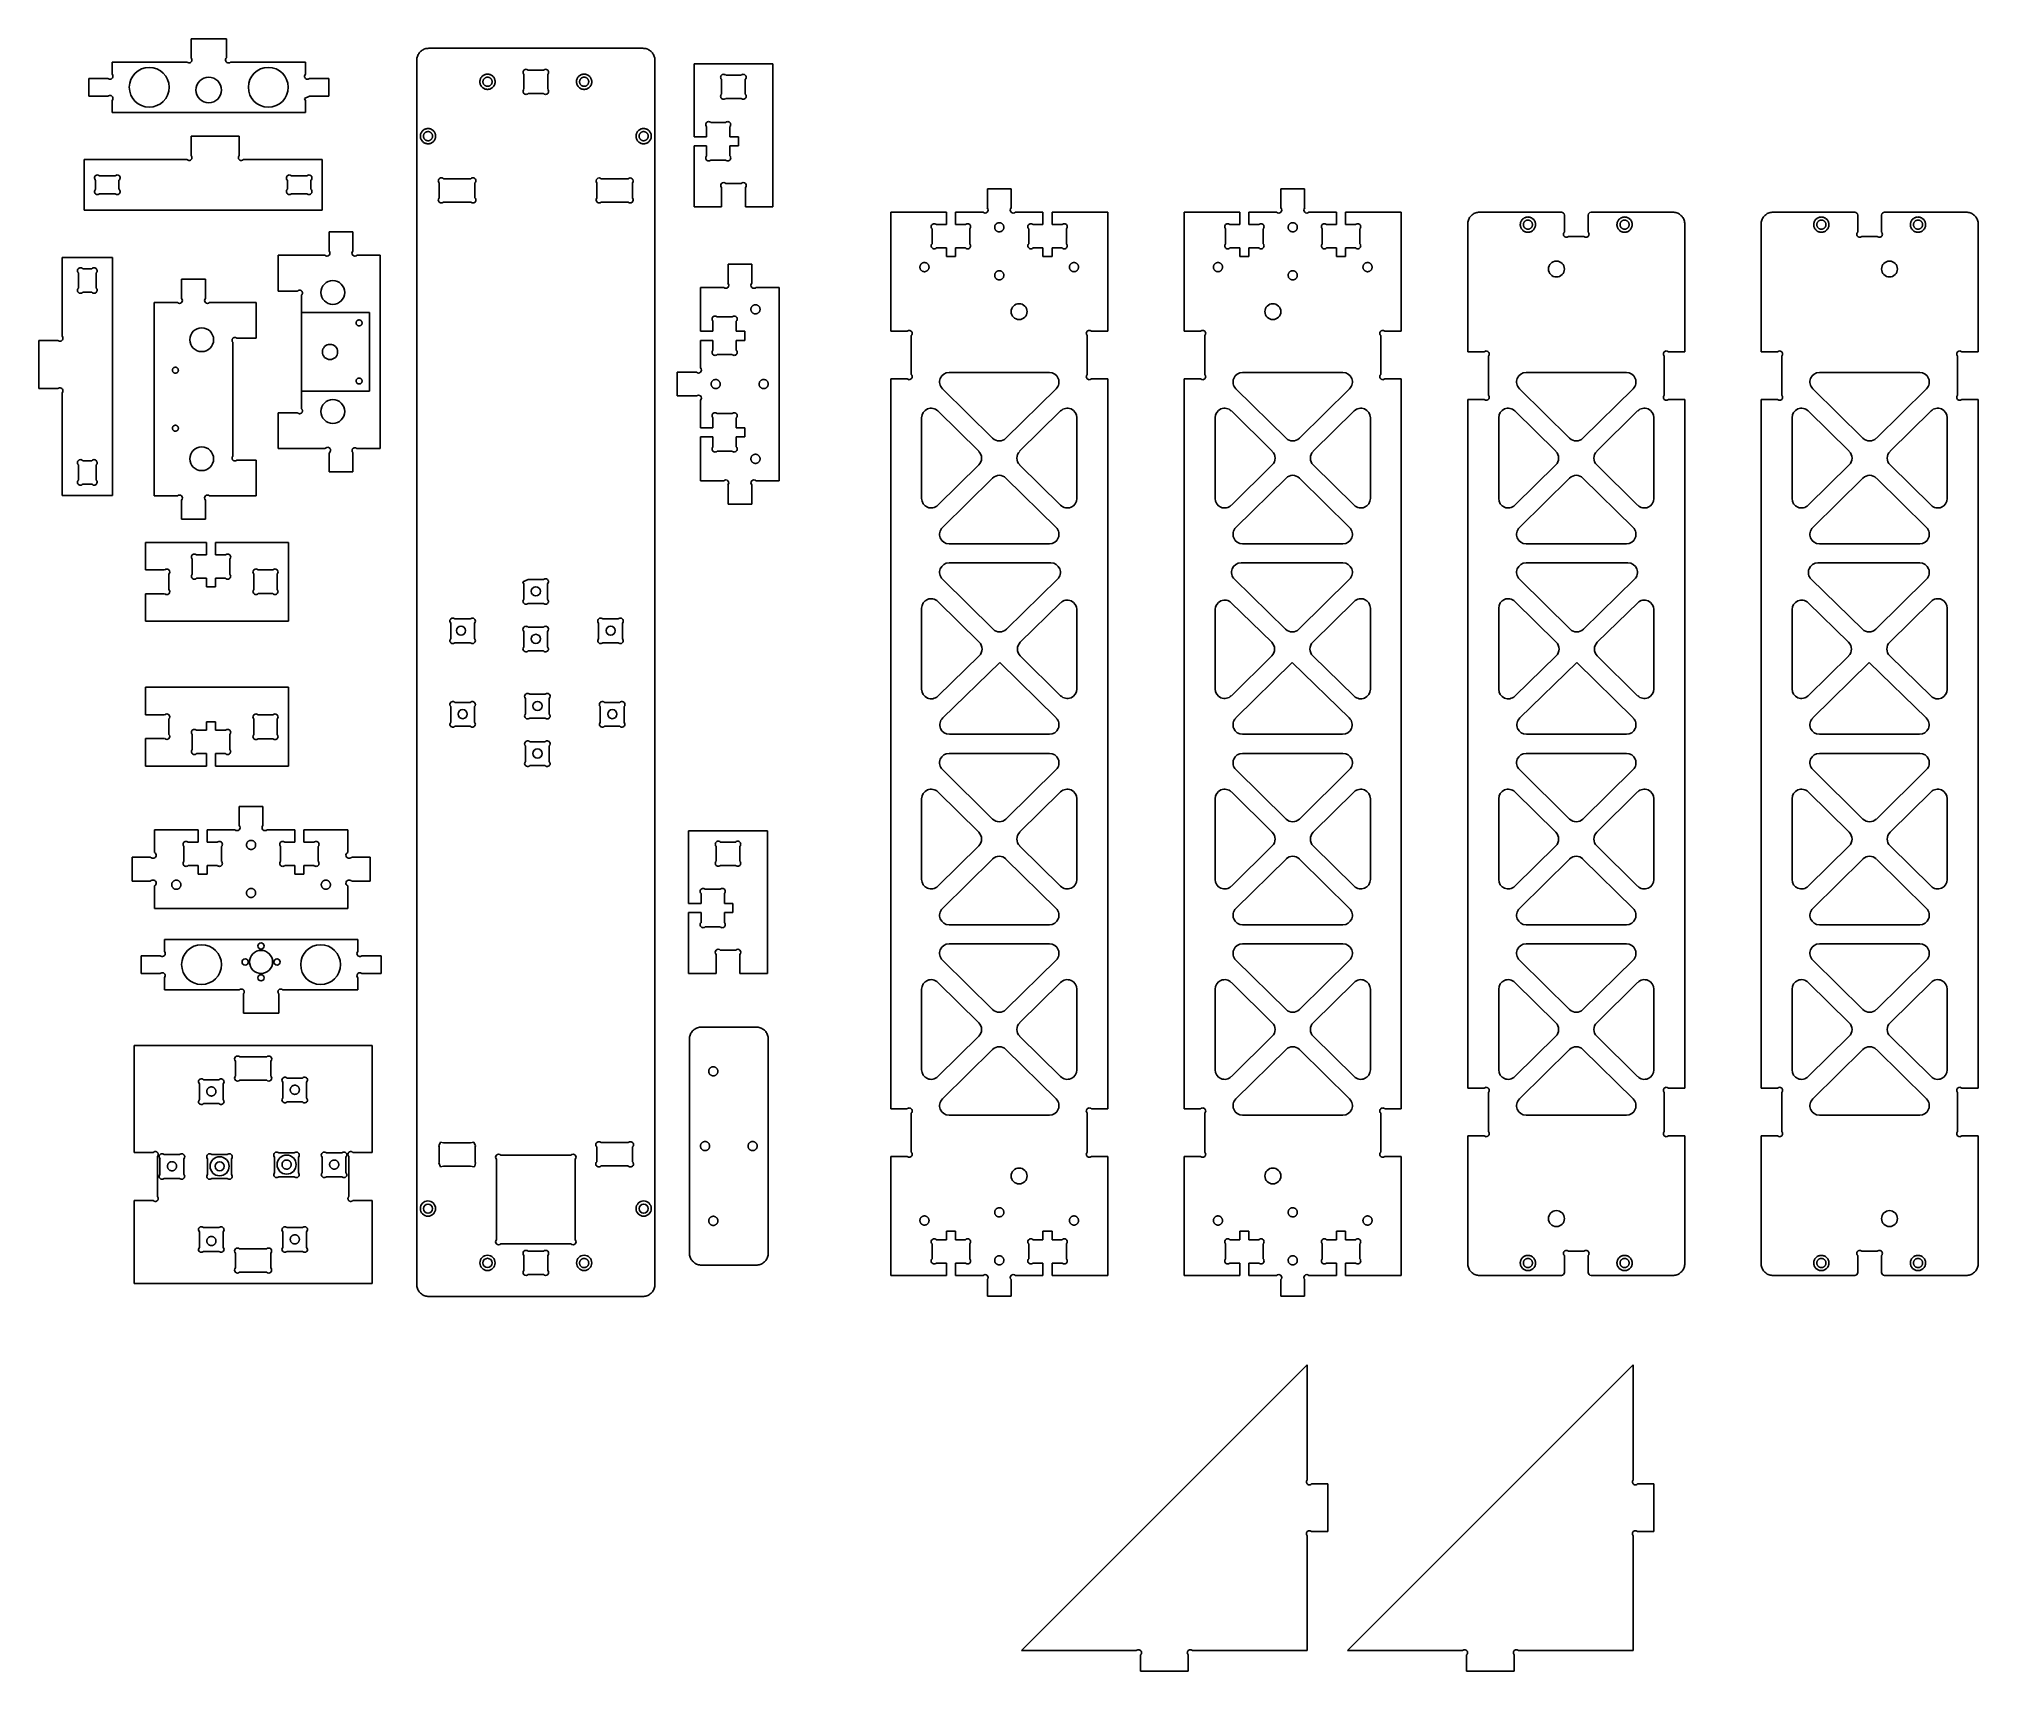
# Model space of a CAD drawing. Extents: x -1.2 to 39.5, y -7.5 to 26.8.
import ezdxf

# ---------------------------------------------------------------- set-up
doc = ezdxf.new("R2010")
doc.units = 0
for name, color, linetype in [('CUTSHEETS_2D', 7, 'CONTINUOUS'), ('CUTSHEETS_2D$DRILL_5M', 200, 'CONTINUOUS'), ('CUTSHEETS_2D$EXTERIOR_CUTS', 7, 'CONTINUOUS'), ('CUTSHEETS_2D$INTERIOR_CUTS', 20, 'CONTINUOUS'), ('CUTSHEETS_2D$POCKETS_0_125', 7, 'CONTINUOUS'), ('CUTSHEETS_2D$POCKETS_0_25', 80, 'CONTINUOUS')]:
    doc.layers.add(name, color=color, linetype=linetype)

msp = doc.modelspace()

# ---------------------------------------------------------------- linework, layer by layer
at = {"layer": 'CUTSHEETS_2D'}
for p, q in [((16.997, 20.631), (16.653, 20.631)), ((17.086, 20.542), (17.086, 19.719)), ((20.78, 20.542), (20.78, 19.719)), ((20.868, 20.631), (21.213, 20.631)), ((23.162, 20.631), (22.817, 20.631)), ((23.25, 20.542), (23.25, 19.719)), ((26.944, 20.542), (26.944, 19.719)), ((27.033, 20.631), (27.377, 20.631)), ((29.116, 20.198), (28.772, 20.198)), ((29.205, 20.109), (29.205, 19.286)), ((32.899, 20.109), (32.899, 19.286)), ((32.987, 20.198), (33.332, 20.198)), ((35.278, 20.198), (34.933, 20.198)), ((35.366, 20.109), (35.366, 19.286)), ((39.06, 20.109), (39.06, 19.286)), ((39.149, 20.198), (39.493, 20.198)), ((16.997, 19.631), (16.653, 19.631)), ((20.868, 19.631), (21.213, 19.631)), ((23.162, 19.631), (22.817, 19.631)), ((27.033, 19.631), (27.377, 19.631)), ((29.116, 19.198), (28.772, 19.198)), ((32.987, 19.198), (33.332, 19.198)), ((35.278, 19.198), (34.933, 19.198)), ((39.149, 19.198), (39.493, 19.198)), ((29.116, 4.733), (28.772, 4.733)), ((29.205, 3.822), (29.205, 4.645)), ((32.899, 3.822), (32.899, 4.645)), ((32.987, 4.733), (33.332, 4.733)), ((35.278, 4.733), (34.933, 4.733)), ((35.366, 3.822), (35.366, 4.645)), ((39.06, 3.822), (39.06, 4.645)), ((39.149, 4.733), (39.493, 4.733)), ((16.997, 4.3), (16.653, 4.3)), ((17.086, 3.389), (17.086, 4.212)), ((20.78, 3.389), (20.78, 4.212)), ((20.868, 4.3), (21.213, 4.3)), ((23.162, 4.3), (22.817, 4.3)), ((23.25, 3.389), (23.25, 4.212)), ((26.944, 3.389), (26.944, 4.212)), ((27.033, 4.3), (27.377, 4.3)), ((29.116, 3.733), (28.772, 3.733)), ((32.987, 3.733), (33.332, 3.733)), ((35.278, 3.733), (34.933, 3.733)), ((39.149, 3.733), (39.493, 3.733)), ((16.997, 3.3), (16.653, 3.3)), ((20.868, 3.3), (21.213, 3.3)), ((23.162, 3.3), (22.817, 3.3)), ((27.033, 3.3), (27.377, 3.3)), ((25.401, -1.078), (19.401, -7.078)), ((32.249, -1.078), (26.249, -7.078)), ((25.834, -3.578), (25.49, -3.578)), ((25.834, -4.578), (25.834, -3.578)), ((32.682, -3.578), (32.338, -3.578)), ((32.682, -4.578), (32.682, -3.578)), ((25.834, -4.578), (25.49, -4.578)), ((32.682, -4.578), (32.338, -4.578)), ((21.901, -7.511), (21.901, -7.167)), ((22.901, -7.511), (22.901, -7.167)), ((28.749, -7.511), (28.749, -7.167)), ((29.749, -7.511), (29.749, -7.167)), ((21.901, -7.511), (22.901, -7.511)), ((28.749, -7.511), (29.749, -7.511))]:
    msp.add_line(p, q, dxfattribs=at)
for centre in [(2.559, 3.093), (3.967, 3.128)]:
    msp.add_circle(centre, 0.2, dxfattribs=at)
at = {"layer": 'CUTSHEETS_2D$DRILL_5M'}
for p, q in [((8.09, 25.882), (8.089, 25.874)), ((8.089, 25.874), (8.089, 25.866)), ((8.089, 25.866), (8.09, 25.857)), ((8.092, 25.89), (8.09, 25.882)), ((8.09, 25.857), (8.092, 25.849)), ((8.094, 25.898), (8.092, 25.89)), ((8.092, 25.849), (8.094, 25.841)), ((8.096, 25.906), (8.094, 25.898)), ((8.094, 25.841), (8.096, 25.833)), ((8.1, 25.913), (8.096, 25.906)), ((8.096, 25.833), (8.1, 25.826)), ((8.104, 25.921), (8.1, 25.913)), ((8.1, 25.826), (8.104, 25.819)), ((8.109, 25.927), (8.104, 25.921)), ((8.104, 25.819), (8.109, 25.812)), ((8.114, 25.934), (8.109, 25.927)), ((8.109, 25.812), (8.114, 25.805)), ((8.12, 25.94), (8.114, 25.934)), ((8.114, 25.805), (8.12, 25.8)), ((8.126, 25.945), (8.12, 25.94)), ((8.12, 25.8), (8.126, 25.794)), ((8.133, 25.95), (8.126, 25.945)), ((8.126, 25.794), (8.133, 25.789)), ((8.14, 25.954), (8.133, 25.95)), ((8.133, 25.789), (8.14, 25.785)), ((8.147, 25.958), (8.14, 25.954)), ((8.14, 25.785), (8.147, 25.782)), ((8.155, 25.961), (8.147, 25.958)), ((8.147, 25.782), (8.155, 25.779)), ((8.163, 25.963), (8.155, 25.961)), ((8.155, 25.779), (8.163, 25.776)), ((8.171, 25.965), (8.163, 25.963)), ((8.163, 25.776), (8.171, 25.775)), ((8.179, 25.965), (8.171, 25.965)), ((8.171, 25.775), (8.179, 25.774)), ((8.187, 25.966), (8.179, 25.965)), ((8.179, 25.774), (8.187, 25.774)), ((8.196, 25.965), (8.187, 25.966)), ((8.187, 25.774), (8.196, 25.774)), ((8.204, 25.964), (8.196, 25.965)), ((8.196, 25.774), (8.204, 25.775)), ((8.212, 25.962), (8.204, 25.964)), ((8.204, 25.775), (8.212, 25.777)), ((8.22, 25.959), (8.212, 25.962)), ((8.212, 25.777), (8.22, 25.78)), ((8.227, 25.956), (8.22, 25.959)), ((8.22, 25.78), (8.227, 25.783)), ((8.235, 25.952), (8.227, 25.956)), ((8.227, 25.783), (8.235, 25.787)), ((8.241, 25.948), (8.235, 25.952)), ((8.235, 25.787), (8.241, 25.792)), ((8.248, 25.942), (8.241, 25.948)), ((8.241, 25.792), (8.248, 25.797)), ((8.254, 25.937), (8.248, 25.942)), ((8.248, 25.797), (8.254, 25.802)), ((8.259, 25.931), (8.254, 25.937)), ((8.254, 25.802), (8.259, 25.809)), ((8.264, 25.924), (8.259, 25.931)), ((8.259, 25.809), (8.264, 25.815)), ((8.269, 25.917), (8.264, 25.924)), ((8.264, 25.815), (8.269, 25.822)), ((8.273, 25.91), (8.269, 25.917)), ((8.269, 25.822), (8.273, 25.83)), ((8.276, 25.902), (8.273, 25.91)), ((8.273, 25.83), (8.276, 25.837)), ((8.278, 25.894), (8.276, 25.902)), ((8.276, 25.837), (8.278, 25.845)), ((8.28, 25.886), (8.278, 25.894)), ((8.278, 25.845), (8.28, 25.853)), ((8.281, 25.878), (8.28, 25.886)), ((8.28, 25.853), (8.281, 25.861)), ((8.281, 25.87), (8.281, 25.878)), ((8.281, 25.861), (8.281, 25.87)), ((10.12, 25.882), (10.119, 25.874)), ((10.119, 25.874), (10.119, 25.866)), ((10.119, 25.866), (10.12, 25.857)), ((10.122, 25.89), (10.12, 25.882)), ((10.12, 25.857), (10.122, 25.849)), ((10.124, 25.898), (10.122, 25.89)), ((10.122, 25.849), (10.124, 25.841)), ((10.126, 25.906), (10.124, 25.898)), ((10.124, 25.841), (10.126, 25.833)), ((10.13, 25.913), (10.126, 25.906)), ((10.126, 25.833), (10.13, 25.826)), ((10.134, 25.921), (10.13, 25.913)), ((10.13, 25.826), (10.134, 25.819)), ((10.139, 25.927), (10.134, 25.921)), ((10.134, 25.819), (10.139, 25.812)), ((10.144, 25.934), (10.139, 25.927)), ((10.139, 25.812), (10.144, 25.805)), ((10.15, 25.94), (10.144, 25.934)), ((10.144, 25.805), (10.15, 25.8)), ((10.156, 25.945), (10.15, 25.94)), ((10.15, 25.8), (10.156, 25.794)), ((10.163, 25.95), (10.156, 25.945)), ((10.156, 25.794), (10.163, 25.789)), ((10.17, 25.954), (10.163, 25.95)), ((10.163, 25.789), (10.17, 25.785)), ((10.177, 25.958), (10.17, 25.954)), ((10.17, 25.785), (10.177, 25.782)), ((10.185, 25.961), (10.177, 25.958)), ((10.177, 25.782), (10.185, 25.779)), ((10.193, 25.963), (10.185, 25.961)), ((10.185, 25.779), (10.193, 25.776)), ((10.201, 25.965), (10.193, 25.963)), ((10.193, 25.776), (10.201, 25.775)), ((10.209, 25.965), (10.201, 25.965)), ((10.201, 25.775), (10.209, 25.774)), ((10.217, 25.966), (10.209, 25.965)), ((10.209, 25.774), (10.217, 25.774)), ((10.226, 25.965), (10.217, 25.966)), ((10.217, 25.774), (10.226, 25.774)), ((10.234, 25.964), (10.226, 25.965)), ((10.226, 25.774), (10.234, 25.775)), ((10.242, 25.962), (10.234, 25.964)), ((10.234, 25.775), (10.242, 25.777)), ((10.25, 25.959), (10.242, 25.962)), ((10.242, 25.777), (10.25, 25.78)), ((10.257, 25.956), (10.25, 25.959)), ((10.25, 25.78), (10.257, 25.783)), ((10.265, 25.952), (10.257, 25.956)), ((10.257, 25.783), (10.265, 25.787)), ((10.271, 25.948), (10.265, 25.952)), ((10.265, 25.787), (10.271, 25.792)), ((10.278, 25.942), (10.271, 25.948)), ((10.271, 25.792), (10.278, 25.797)), ((10.284, 25.937), (10.278, 25.942)), ((10.278, 25.797), (10.284, 25.802)), ((10.289, 25.931), (10.284, 25.937)), ((10.284, 25.802), (10.289, 25.809)), ((10.294, 25.924), (10.289, 25.931)), ((10.289, 25.809), (10.294, 25.815)), ((10.299, 25.917), (10.294, 25.924)), ((10.294, 25.815), (10.299, 25.822)), ((10.303, 25.91), (10.299, 25.917)), ((10.299, 25.822), (10.303, 25.83)), ((10.306, 25.902), (10.303, 25.91)), ((10.303, 25.83), (10.306, 25.837)), ((10.308, 25.894), (10.306, 25.902)), ((10.306, 25.837), (10.308, 25.845)), ((10.31, 25.886), (10.308, 25.894)), ((10.308, 25.845), (10.31, 25.853)), ((10.311, 25.878), (10.31, 25.886)), ((10.31, 25.853), (10.311, 25.861)), ((10.311, 25.87), (10.311, 25.878)), ((10.311, 25.861), (10.311, 25.87)), ((6.84, 24.735), (6.839, 24.727)), ((6.839, 24.727), (6.84, 24.719)), ((6.841, 24.744), (6.84, 24.735)), ((6.84, 24.719), (6.841, 24.711)), ((6.843, 24.752), (6.841, 24.744)), ((6.841, 24.711), (6.843, 24.703)), ((6.845, 24.76), (6.843, 24.752)), ((6.843, 24.703), (6.845, 24.695)), ((6.848, 24.767), (6.845, 24.76)), ((6.845, 24.695), (6.848, 24.687)), ((6.852, 24.775), (6.848, 24.767)), ((6.848, 24.687), (6.852, 24.68)), ((6.856, 24.782), (6.852, 24.775)), ((6.852, 24.68), (6.856, 24.673)), ((6.861, 24.788), (6.856, 24.782)), ((6.856, 24.673), (6.861, 24.666)), ((6.867, 24.794), (6.861, 24.788)), ((6.861, 24.666), (6.867, 24.66)), ((6.873, 24.8), (6.867, 24.794)), ((6.867, 24.66), (6.873, 24.654)), ((6.879, 24.805), (6.873, 24.8)), ((6.873, 24.654), (6.879, 24.649)), ((6.886, 24.81), (6.879, 24.805)), ((6.879, 24.649), (6.886, 24.645)), ((6.893, 24.814), (6.886, 24.81)), ((6.886, 24.645), (6.893, 24.641)), ((6.901, 24.817), (6.893, 24.814)), ((6.893, 24.641), (6.901, 24.638)), ((6.909, 24.82), (6.901, 24.817)), ((6.901, 24.638), (6.909, 24.635)), ((6.917, 24.821), (6.909, 24.82)), ((6.909, 24.635), (6.917, 24.633)), ((6.925, 24.823), (6.917, 24.821)), ((6.917, 24.633), (6.925, 24.632)), ((6.933, 24.823), (6.925, 24.823)), ((6.925, 24.632), (6.933, 24.631)), ((6.942, 24.823), (6.933, 24.823)), ((6.933, 24.631), (6.942, 24.631)), ((6.95, 24.822), (6.942, 24.823)), ((6.942, 24.631), (6.95, 24.632)), ((6.958, 24.821), (6.95, 24.822)), ((6.95, 24.632), (6.958, 24.634)), ((6.966, 24.818), (6.958, 24.821)), ((6.958, 24.634), (6.966, 24.636)), ((6.974, 24.815), (6.966, 24.818)), ((6.966, 24.636), (6.974, 24.639)), ((6.981, 24.812), (6.974, 24.815)), ((6.974, 24.639), (6.981, 24.643)), ((6.988, 24.807), (6.981, 24.812)), ((6.981, 24.643), (6.988, 24.647)), ((6.995, 24.803), (6.988, 24.807)), ((6.988, 24.647), (6.995, 24.652)), ((7.001, 24.797), (6.995, 24.803)), ((6.995, 24.652), (7.001, 24.657)), ((7.007, 24.791), (7.001, 24.797)), ((7.001, 24.657), (7.007, 24.663)), ((7.012, 24.785), (7.007, 24.791)), ((7.007, 24.663), (7.012, 24.669)), ((7.017, 24.778), (7.012, 24.785)), ((7.012, 24.669), (7.017, 24.676)), ((7.021, 24.771), (7.017, 24.778)), ((7.017, 24.676), (7.021, 24.683)), ((7.024, 24.764), (7.021, 24.771)), ((7.021, 24.683), (7.024, 24.691)), ((7.027, 24.756), (7.024, 24.764)), ((7.024, 24.691), (7.027, 24.699)), ((7.029, 24.748), (7.027, 24.756)), ((7.027, 24.699), (7.029, 24.707)), ((7.031, 24.74), (7.029, 24.748)), ((7.029, 24.707), (7.031, 24.715)), ((7.031, 24.731), (7.031, 24.74)), ((7.031, 24.723), (7.031, 24.731)), ((7.031, 24.715), (7.031, 24.723)), ((11.37, 24.74), (11.369, 24.731)), ((11.369, 24.731), (11.369, 24.723)), ((11.369, 24.723), (11.37, 24.715)), ((11.372, 24.748), (11.37, 24.74)), ((11.37, 24.715), (11.372, 24.707)), ((11.374, 24.756), (11.372, 24.748)), ((11.372, 24.707), (11.374, 24.699)), ((11.376, 24.764), (11.374, 24.756)), ((11.374, 24.699), (11.376, 24.691)), ((11.38, 24.771), (11.376, 24.764)), ((11.376, 24.691), (11.38, 24.683)), ((11.384, 24.778), (11.38, 24.771)), ((11.38, 24.683), (11.384, 24.676)), ((11.389, 24.785), (11.384, 24.778)), ((11.384, 24.676), (11.389, 24.669)), ((11.394, 24.791), (11.389, 24.785)), ((11.389, 24.669), (11.394, 24.663)), ((11.4, 24.797), (11.394, 24.791)), ((11.394, 24.663), (11.4, 24.657)), ((11.406, 24.803), (11.4, 24.797)), ((11.4, 24.657), (11.406, 24.652)), ((11.413, 24.807), (11.406, 24.803)), ((11.406, 24.652), (11.413, 24.647)), ((11.42, 24.812), (11.413, 24.807)), ((11.413, 24.647), (11.42, 24.643)), ((11.427, 24.815), (11.42, 24.812)), ((11.42, 24.643), (11.427, 24.639)), ((11.435, 24.818), (11.427, 24.815)), ((11.427, 24.639), (11.435, 24.636)), ((11.443, 24.821), (11.435, 24.818)), ((11.435, 24.636), (11.443, 24.634)), ((11.451, 24.822), (11.443, 24.821)), ((11.443, 24.634), (11.451, 24.632)), ((11.459, 24.823), (11.451, 24.822)), ((11.451, 24.632), (11.459, 24.631)), ((11.467, 24.823), (11.459, 24.823)), ((11.459, 24.631), (11.467, 24.631)), ((11.476, 24.823), (11.467, 24.823)), ((11.467, 24.631), (11.476, 24.632)), ((11.484, 24.821), (11.476, 24.823)), ((11.476, 24.632), (11.484, 24.633)), ((11.492, 24.82), (11.484, 24.821)), ((11.484, 24.633), (11.492, 24.635)), ((11.5, 24.817), (11.492, 24.82)), ((11.492, 24.635), (11.5, 24.638)), ((11.507, 24.814), (11.5, 24.817)), ((11.5, 24.638), (11.507, 24.641)), ((11.515, 24.81), (11.507, 24.814)), ((11.507, 24.641), (11.515, 24.645)), ((11.521, 24.805), (11.515, 24.81)), ((11.515, 24.645), (11.521, 24.649)), ((11.528, 24.8), (11.521, 24.805)), ((11.521, 24.649), (11.528, 24.654)), ((11.534, 24.794), (11.528, 24.8)), ((11.528, 24.654), (11.534, 24.66)), ((11.539, 24.788), (11.534, 24.794)), ((11.534, 24.66), (11.539, 24.666)), ((11.544, 24.782), (11.539, 24.788)), ((11.539, 24.666), (11.544, 24.673)), ((11.549, 24.775), (11.544, 24.782)), ((11.544, 24.673), (11.549, 24.68)), ((11.553, 24.767), (11.549, 24.775)), ((11.549, 24.68), (11.553, 24.687)), ((11.556, 24.76), (11.553, 24.767)), ((11.553, 24.687), (11.556, 24.695)), ((11.558, 24.752), (11.556, 24.76)), ((11.556, 24.695), (11.558, 24.703)), ((11.56, 24.744), (11.558, 24.752)), ((11.558, 24.703), (11.56, 24.711)), ((11.561, 24.735), (11.56, 24.744)), ((11.56, 24.711), (11.561, 24.719)), ((11.561, 24.727), (11.561, 24.735)), ((11.561, 24.719), (11.561, 24.727)), ((18.838, 22.832), (18.837, 22.824)), ((18.837, 22.824), (18.837, 22.816)), ((18.837, 22.816), (18.837, 22.807)), ((18.84, 22.84), (18.838, 22.832)), ((18.843, 22.848), (18.84, 22.84)), ((18.846, 22.855), (18.843, 22.848)), ((18.85, 22.863), (18.846, 22.855)), ((18.855, 22.87), (18.85, 22.863)), ((18.86, 22.876), (18.855, 22.87)), ((18.865, 22.882), (18.86, 22.876)), ((18.872, 22.888), (18.865, 22.882)), ((18.878, 22.893), (18.872, 22.888)), ((18.885, 22.897), (18.878, 22.893)), ((18.893, 22.901), (18.885, 22.897)), ((18.9, 22.904), (18.893, 22.901)), ((18.908, 22.906), (18.9, 22.904)), ((18.916, 22.908), (18.908, 22.906)), ((18.924, 22.909), (18.916, 22.908)), ((18.933, 22.91), (18.924, 22.909)), ((18.941, 22.909), (18.933, 22.91)), ((18.949, 22.908), (18.941, 22.909)), ((18.957, 22.906), (18.949, 22.908)), ((18.965, 22.904), (18.957, 22.906)), ((18.973, 22.901), (18.965, 22.904)), ((18.98, 22.897), (18.973, 22.901)), ((18.987, 22.893), (18.98, 22.897)), ((18.994, 22.888), (18.987, 22.893)), ((19, 22.882), (18.994, 22.888)), ((19.005, 22.876), (19, 22.882)), ((19.01, 22.87), (19.005, 22.876)), ((19.015, 22.863), (19.01, 22.87)), ((19.019, 22.855), (19.015, 22.863)), ((19.022, 22.848), (19.019, 22.855)), ((19.025, 22.84), (19.022, 22.848)), ((19.027, 22.832), (19.025, 22.84)), ((19.028, 22.824), (19.027, 22.832)), ((19.029, 22.816), (19.028, 22.824)), ((19.028, 22.807), (19.029, 22.816)), ((25.001, 22.816), (25.002, 22.824)), ((25.002, 22.807), (25.001, 22.816)), ((25.002, 22.824), (25.003, 22.832)), ((25.003, 22.832), (25.005, 22.84)), ((25.005, 22.84), (25.008, 22.848)), ((25.008, 22.848), (25.011, 22.855)), ((25.011, 22.855), (25.015, 22.863)), ((25.015, 22.863), (25.019, 22.87)), ((25.019, 22.87), (25.025, 22.876)), ((25.025, 22.876), (25.03, 22.882)), ((25.03, 22.882), (25.036, 22.888)), ((25.036, 22.888), (25.043, 22.893)), ((25.043, 22.893), (25.05, 22.897)), ((25.05, 22.897), (25.057, 22.901)), ((25.057, 22.901), (25.065, 22.904)), ((25.065, 22.904), (25.073, 22.906)), ((25.073, 22.906), (25.081, 22.908)), ((25.081, 22.908), (25.089, 22.909)), ((25.089, 22.909), (25.097, 22.91)), ((25.097, 22.91), (25.106, 22.909)), ((25.106, 22.909), (25.114, 22.908)), ((25.114, 22.908), (25.122, 22.906)), ((25.122, 22.906), (25.13, 22.904)), ((25.13, 22.904), (25.137, 22.901)), ((25.137, 22.901), (25.145, 22.897)), ((25.145, 22.897), (25.152, 22.893)), ((25.152, 22.893), (25.158, 22.888)), ((25.158, 22.888), (25.165, 22.882)), ((25.165, 22.882), (25.17, 22.876)), ((25.17, 22.876), (25.175, 22.87)), ((25.175, 22.87), (25.18, 22.863)), ((25.18, 22.863), (25.184, 22.855)), ((25.184, 22.855), (25.187, 22.848)), ((25.187, 22.848), (25.19, 22.84)), ((25.19, 22.84), (25.192, 22.832)), ((25.192, 22.832), (25.193, 22.824)), ((25.193, 22.824), (25.193, 22.816)), ((25.193, 22.816), (25.193, 22.807)), ((29.943, 22.89), (29.941, 22.882)), ((29.941, 22.882), (29.941, 22.874)), ((29.941, 22.874), (29.941, 22.866)), ((29.941, 22.866), (29.941, 22.857)), ((29.941, 22.857), (29.943, 22.849)), ((29.945, 22.898), (29.943, 22.89)), ((29.943, 22.849), (29.945, 22.841)), ((29.948, 22.906), (29.945, 22.898)), ((29.945, 22.841), (29.948, 22.833)), ((29.951, 22.913), (29.948, 22.906)), ((29.948, 22.833), (29.951, 22.826)), ((29.955, 22.921), (29.951, 22.913)), ((29.951, 22.826), (29.955, 22.819)), ((29.96, 22.927), (29.955, 22.921)), ((29.955, 22.819), (29.96, 22.812)), ((29.965, 22.934), (29.96, 22.927)), ((29.96, 22.812), (29.965, 22.805)), ((29.971, 22.94), (29.965, 22.934)), ((29.977, 22.945), (29.971, 22.94)), ((29.984, 22.95), (29.977, 22.945)), ((29.991, 22.954), (29.984, 22.95)), ((29.998, 22.958), (29.991, 22.954)), ((30.006, 22.961), (29.998, 22.958)), ((30.014, 22.963), (30.006, 22.961)), ((30.022, 22.965), (30.014, 22.963)), ((30.03, 22.965), (30.022, 22.965)), ((30.039, 22.966), (30.03, 22.965)), ((30.047, 22.965), (30.039, 22.966)), ((30.055, 22.964), (30.047, 22.965)), ((30.063, 22.962), (30.055, 22.964)), ((30.071, 22.959), (30.063, 22.962)), ((30.079, 22.956), (30.071, 22.959)), ((30.086, 22.952), (30.079, 22.956)), ((30.093, 22.948), (30.086, 22.952)), ((30.099, 22.942), (30.093, 22.948)), ((30.105, 22.937), (30.099, 22.942)), ((30.111, 22.931), (30.105, 22.937)), ((30.116, 22.924), (30.111, 22.931)), ((30.111, 22.809), (30.116, 22.815)), ((30.12, 22.917), (30.116, 22.924)), ((30.116, 22.815), (30.12, 22.822)), ((30.124, 22.91), (30.12, 22.917)), ((30.12, 22.822), (30.124, 22.83)), ((30.127, 22.902), (30.124, 22.91)), ((30.124, 22.83), (30.127, 22.837)), ((30.129, 22.894), (30.127, 22.902)), ((30.127, 22.837), (30.129, 22.845)), ((30.131, 22.886), (30.129, 22.894)), ((30.129, 22.845), (30.131, 22.853)), ((30.132, 22.878), (30.131, 22.886)), ((30.131, 22.853), (30.132, 22.861)), ((30.133, 22.87), (30.132, 22.878)), ((30.132, 22.861), (30.133, 22.87)), ((31.973, 22.89), (31.971, 22.882)), ((31.971, 22.882), (31.971, 22.874)), ((31.971, 22.874), (31.971, 22.866)), ((31.971, 22.866), (31.971, 22.857)), ((31.971, 22.857), (31.973, 22.849)), ((31.975, 22.898), (31.973, 22.89)), ((31.973, 22.849), (31.975, 22.841)), ((31.978, 22.906), (31.975, 22.898)), ((31.975, 22.841), (31.978, 22.833)), ((31.981, 22.913), (31.978, 22.906)), ((31.978, 22.833), (31.981, 22.826)), ((31.985, 22.921), (31.981, 22.913)), ((31.981, 22.826), (31.985, 22.819)), ((31.99, 22.927), (31.985, 22.921)), ((31.985, 22.819), (31.99, 22.812)), ((31.995, 22.934), (31.99, 22.927)), ((31.99, 22.812), (31.995, 22.805)), ((32.001, 22.94), (31.995, 22.934)), ((32.007, 22.945), (32.001, 22.94)), ((32.014, 22.95), (32.007, 22.945)), ((32.021, 22.954), (32.014, 22.95)), ((32.028, 22.958), (32.021, 22.954)), ((32.036, 22.961), (32.028, 22.958)), ((32.044, 22.963), (32.036, 22.961)), ((32.052, 22.965), (32.044, 22.963)), ((32.06, 22.965), (32.052, 22.965)), ((32.069, 22.966), (32.06, 22.965)), ((32.077, 22.965), (32.069, 22.966)), ((32.085, 22.964), (32.077, 22.965)), ((32.093, 22.962), (32.085, 22.964)), ((32.101, 22.959), (32.093, 22.962)), ((32.109, 22.956), (32.101, 22.959)), ((32.116, 22.952), (32.109, 22.956)), ((32.123, 22.948), (32.116, 22.952)), ((32.129, 22.942), (32.123, 22.948)), ((32.135, 22.937), (32.129, 22.942)), ((32.141, 22.931), (32.135, 22.937)), ((32.146, 22.924), (32.141, 22.931)), ((32.141, 22.809), (32.146, 22.815)), ((32.15, 22.917), (32.146, 22.924)), ((32.146, 22.815), (32.15, 22.822)), ((32.154, 22.91), (32.15, 22.917)), ((32.15, 22.822), (32.154, 22.83)), ((32.157, 22.902), (32.154, 22.91)), ((32.154, 22.83), (32.157, 22.837)), ((32.159, 22.894), (32.157, 22.902)), ((32.157, 22.837), (32.159, 22.845)), ((32.161, 22.886), (32.159, 22.894)), ((32.159, 22.845), (32.161, 22.853)), ((32.162, 22.878), (32.161, 22.886)), ((32.161, 22.853), (32.162, 22.861)), ((32.163, 22.87), (32.162, 22.878)), ((32.162, 22.861), (32.163, 22.87)), ((36.102, 22.87), (36.103, 22.878)), ((36.103, 22.861), (36.102, 22.87)), ((36.103, 22.878), (36.104, 22.886)), ((36.104, 22.853), (36.103, 22.861)), ((36.104, 22.886), (36.106, 22.894)), ((36.106, 22.845), (36.104, 22.853)), ((36.106, 22.894), (36.108, 22.902)), ((36.108, 22.837), (36.106, 22.845)), ((36.108, 22.902), (36.111, 22.91)), ((36.111, 22.83), (36.108, 22.837)), ((36.111, 22.91), (36.115, 22.917)), ((36.115, 22.822), (36.111, 22.83)), ((36.115, 22.917), (36.119, 22.924)), ((36.119, 22.815), (36.115, 22.822)), ((36.119, 22.924), (36.124, 22.931)), ((36.124, 22.809), (36.119, 22.815)), ((36.124, 22.931), (36.13, 22.937)), ((36.13, 22.937), (36.136, 22.942)), ((36.136, 22.942), (36.142, 22.948)), ((36.142, 22.948), (36.149, 22.952)), ((36.149, 22.952), (36.156, 22.956)), ((36.156, 22.956), (36.164, 22.959)), ((36.164, 22.959), (36.172, 22.962)), ((36.172, 22.962), (36.18, 22.964)), ((36.18, 22.964), (36.188, 22.965)), ((36.188, 22.965), (36.196, 22.966)), ((36.196, 22.966), (36.205, 22.965)), ((36.205, 22.965), (36.213, 22.965)), ((36.213, 22.965), (36.221, 22.963)), ((36.221, 22.963), (36.229, 22.961)), ((36.229, 22.961), (36.237, 22.958)), ((36.237, 22.958), (36.244, 22.954)), ((36.244, 22.954), (36.251, 22.95)), ((36.251, 22.95), (36.258, 22.945)), ((36.258, 22.945), (36.264, 22.94)), ((36.264, 22.94), (36.27, 22.934)), ((36.27, 22.934), (36.275, 22.927)), ((36.275, 22.812), (36.27, 22.805)), ((36.275, 22.927), (36.28, 22.921)), ((36.28, 22.819), (36.275, 22.812)), ((36.28, 22.921), (36.284, 22.913)), ((36.284, 22.826), (36.28, 22.819)), ((36.284, 22.913), (36.287, 22.906)), ((36.287, 22.833), (36.284, 22.826)), ((36.287, 22.906), (36.29, 22.898)), ((36.29, 22.841), (36.287, 22.833)), ((36.29, 22.898), (36.292, 22.89)), ((36.292, 22.849), (36.29, 22.841)), ((36.292, 22.89), (36.294, 22.882)), ((36.294, 22.857), (36.292, 22.849)), ((36.294, 22.882), (36.294, 22.874)), ((36.294, 22.874), (36.294, 22.866)), ((36.294, 22.866), (36.294, 22.857)), ((38.132, 22.87), (38.133, 22.878)), ((38.133, 22.861), (38.132, 22.87)), ((38.133, 22.878), (38.134, 22.886)), ((38.134, 22.853), (38.133, 22.861)), ((38.134, 22.886), (38.136, 22.894)), ((38.136, 22.845), (38.134, 22.853)), ((38.136, 22.894), (38.138, 22.902)), ((38.138, 22.837), (38.136, 22.845)), ((38.138, 22.902), (38.141, 22.91)), ((38.141, 22.83), (38.138, 22.837)), ((38.141, 22.91), (38.145, 22.917)), ((38.145, 22.822), (38.141, 22.83)), ((38.145, 22.917), (38.149, 22.924)), ((38.149, 22.815), (38.145, 22.822)), ((38.149, 22.924), (38.154, 22.931)), ((38.154, 22.809), (38.149, 22.815)), ((38.154, 22.931), (38.16, 22.937)), ((38.16, 22.937), (38.166, 22.942)), ((38.166, 22.942), (38.172, 22.948)), ((38.172, 22.948), (38.179, 22.952)), ((38.179, 22.952), (38.186, 22.956)), ((38.186, 22.956), (38.194, 22.959)), ((38.194, 22.959), (38.202, 22.962)), ((38.202, 22.962), (38.21, 22.964)), ((38.21, 22.964), (38.218, 22.965)), ((38.218, 22.965), (38.226, 22.966)), ((38.226, 22.966), (38.235, 22.965)), ((38.235, 22.965), (38.243, 22.965)), ((38.243, 22.965), (38.251, 22.963)), ((38.251, 22.963), (38.259, 22.961)), ((38.259, 22.961), (38.267, 22.958)), ((38.267, 22.958), (38.274, 22.954)), ((38.274, 22.954), (38.281, 22.95)), ((38.281, 22.95), (38.288, 22.945)), ((38.288, 22.945), (38.294, 22.94)), ((38.294, 22.94), (38.3, 22.934)), ((38.3, 22.934), (38.305, 22.927)), ((38.305, 22.812), (38.3, 22.805)), ((38.305, 22.927), (38.31, 22.921)), ((38.31, 22.819), (38.305, 22.812)), ((38.31, 22.921), (38.314, 22.913)), ((38.314, 22.826), (38.31, 22.819)), ((38.314, 22.913), (38.317, 22.906)), ((38.317, 22.833), (38.314, 22.826)), ((38.317, 22.906), (38.32, 22.898)), ((38.32, 22.841), (38.317, 22.833)), ((38.32, 22.898), (38.322, 22.89)), ((38.322, 22.849), (38.32, 22.841)), ((38.322, 22.89), (38.324, 22.882)), ((38.324, 22.857), (38.322, 22.849)), ((38.324, 22.882), (38.324, 22.874)), ((38.324, 22.874), (38.324, 22.866)), ((38.324, 22.866), (38.324, 22.857)), ((18.837, 22.807), (18.838, 22.799)), ((18.838, 22.799), (18.839, 22.791)), ((18.839, 22.791), (18.842, 22.783)), ((18.842, 22.783), (18.844, 22.775)), ((18.844, 22.775), (18.848, 22.768)), ((18.848, 22.768), (18.852, 22.761)), ((18.852, 22.761), (18.857, 22.754)), ((18.857, 22.754), (18.863, 22.748)), ((18.863, 22.748), (18.868, 22.742)), ((18.868, 22.742), (18.875, 22.737)), ((18.875, 22.737), (18.882, 22.732)), ((18.882, 22.732), (18.889, 22.728)), ((18.889, 22.728), (18.896, 22.725)), ((18.896, 22.725), (18.904, 22.722)), ((18.904, 22.722), (18.912, 22.72)), ((18.912, 22.72), (18.92, 22.718)), ((18.92, 22.718), (18.928, 22.718)), ((18.928, 22.718), (18.937, 22.718)), ((18.937, 22.718), (18.945, 22.718)), ((18.945, 22.718), (18.953, 22.72)), ((18.953, 22.72), (18.961, 22.722)), ((18.961, 22.722), (18.969, 22.725)), ((18.969, 22.725), (18.976, 22.728)), ((18.976, 22.728), (18.984, 22.732)), ((18.984, 22.732), (18.99, 22.737)), ((18.99, 22.737), (18.997, 22.742)), ((18.997, 22.742), (19.003, 22.748)), ((19.003, 22.748), (19.008, 22.754)), ((19.008, 22.754), (19.013, 22.761)), ((19.013, 22.761), (19.017, 22.768)), ((19.017, 22.768), (19.021, 22.775)), ((19.021, 22.775), (19.024, 22.783)), ((19.024, 22.783), (19.026, 22.791)), ((19.026, 22.791), (19.027, 22.799)), ((19.027, 22.799), (19.028, 22.807)), ((25.002, 22.799), (25.002, 22.807)), ((25.004, 22.791), (25.002, 22.799)), ((25.006, 22.783), (25.004, 22.791)), ((25.009, 22.775), (25.006, 22.783)), ((25.013, 22.768), (25.009, 22.775)), ((25.017, 22.761), (25.013, 22.768)), ((25.022, 22.754), (25.017, 22.761)), ((25.027, 22.748), (25.022, 22.754)), ((25.033, 22.742), (25.027, 22.748)), ((25.04, 22.737), (25.033, 22.742)), ((25.046, 22.732), (25.04, 22.737)), ((25.054, 22.728), (25.046, 22.732)), ((25.061, 22.725), (25.054, 22.728)), ((25.069, 22.722), (25.061, 22.725)), ((25.077, 22.72), (25.069, 22.722)), ((25.085, 22.718), (25.077, 22.72)), ((25.093, 22.718), (25.085, 22.718)), ((25.102, 22.718), (25.093, 22.718)), ((25.11, 22.718), (25.102, 22.718)), ((25.118, 22.72), (25.11, 22.718)), ((25.126, 22.722), (25.118, 22.72)), ((25.134, 22.725), (25.126, 22.722)), ((25.141, 22.728), (25.134, 22.725)), ((25.148, 22.732), (25.141, 22.728)), ((25.155, 22.737), (25.148, 22.732)), ((25.162, 22.742), (25.155, 22.737)), ((25.167, 22.748), (25.162, 22.742)), ((25.173, 22.754), (25.167, 22.748)), ((25.178, 22.761), (25.173, 22.754)), ((25.182, 22.768), (25.178, 22.761)), ((25.185, 22.775), (25.182, 22.768)), ((25.188, 22.783), (25.185, 22.775)), ((25.191, 22.791), (25.188, 22.783)), ((25.192, 22.799), (25.191, 22.791)), ((25.193, 22.807), (25.192, 22.799)), ((29.965, 22.805), (29.971, 22.8)), ((29.971, 22.8), (29.977, 22.794)), ((29.977, 22.794), (29.984, 22.789)), ((29.984, 22.789), (29.991, 22.785)), ((29.991, 22.785), (29.998, 22.782)), ((29.998, 22.782), (30.006, 22.779)), ((30.006, 22.779), (30.014, 22.776)), ((30.014, 22.776), (30.022, 22.775)), ((30.022, 22.775), (30.03, 22.774)), ((30.03, 22.774), (30.039, 22.774)), ((30.039, 22.774), (30.047, 22.774)), ((30.047, 22.774), (30.055, 22.775)), ((30.055, 22.775), (30.063, 22.777)), ((30.063, 22.777), (30.071, 22.78)), ((30.071, 22.78), (30.079, 22.783)), ((30.079, 22.783), (30.086, 22.787)), ((30.086, 22.787), (30.093, 22.792)), ((30.093, 22.792), (30.099, 22.797)), ((30.099, 22.797), (30.105, 22.802)), ((30.105, 22.802), (30.111, 22.809)), ((31.995, 22.805), (32.001, 22.8)), ((32.001, 22.8), (32.007, 22.794)), ((32.007, 22.794), (32.014, 22.789)), ((32.014, 22.789), (32.021, 22.785)), ((32.021, 22.785), (32.028, 22.782)), ((32.028, 22.782), (32.036, 22.779)), ((32.036, 22.779), (32.044, 22.776)), ((32.044, 22.776), (32.052, 22.775)), ((32.052, 22.775), (32.06, 22.774)), ((32.06, 22.774), (32.069, 22.774)), ((32.069, 22.774), (32.077, 22.774)), ((32.077, 22.774), (32.085, 22.775)), ((32.085, 22.775), (32.093, 22.777)), ((32.093, 22.777), (32.101, 22.78)), ((32.101, 22.78), (32.109, 22.783)), ((32.109, 22.783), (32.116, 22.787)), ((32.116, 22.787), (32.123, 22.792)), ((32.123, 22.792), (32.129, 22.797)), ((32.129, 22.797), (32.135, 22.802)), ((32.135, 22.802), (32.141, 22.809)), ((36.13, 22.802), (36.124, 22.809)), ((36.136, 22.797), (36.13, 22.802)), ((36.142, 22.792), (36.136, 22.797)), ((36.149, 22.787), (36.142, 22.792)), ((36.156, 22.783), (36.149, 22.787)), ((36.164, 22.78), (36.156, 22.783)), ((36.172, 22.777), (36.164, 22.78)), ((36.18, 22.775), (36.172, 22.777)), ((36.188, 22.774), (36.18, 22.775)), ((36.196, 22.774), (36.188, 22.774)), ((36.205, 22.774), (36.196, 22.774)), ((36.213, 22.775), (36.205, 22.774)), ((36.221, 22.776), (36.213, 22.775)), ((36.229, 22.779), (36.221, 22.776)), ((36.237, 22.782), (36.229, 22.779)), ((36.244, 22.785), (36.237, 22.782)), ((36.251, 22.789), (36.244, 22.785)), ((36.258, 22.794), (36.251, 22.789)), ((36.264, 22.8), (36.258, 22.794)), ((36.27, 22.805), (36.264, 22.8)), ((38.16, 22.802), (38.154, 22.809)), ((38.166, 22.797), (38.16, 22.802)), ((38.172, 22.792), (38.166, 22.797)), ((38.179, 22.787), (38.172, 22.792)), ((38.186, 22.783), (38.179, 22.787)), ((38.194, 22.78), (38.186, 22.783)), ((38.202, 22.777), (38.194, 22.78)), ((38.21, 22.775), (38.202, 22.777)), ((38.218, 22.774), (38.21, 22.775)), ((38.226, 22.774), (38.218, 22.774)), ((38.235, 22.774), (38.226, 22.774)), ((38.243, 22.775), (38.235, 22.774)), ((38.251, 22.776), (38.243, 22.775)), ((38.259, 22.779), (38.251, 22.776)), ((38.267, 22.782), (38.259, 22.779)), ((38.274, 22.785), (38.267, 22.782)), ((38.281, 22.789), (38.274, 22.785)), ((38.288, 22.794), (38.281, 22.789)), ((38.294, 22.8), (38.288, 22.794)), ((38.3, 22.805), (38.294, 22.8)), ((17.269, 22), (17.267, 21.992)), ((17.271, 22.007), (17.269, 22)), ((17.273, 22.014), (17.271, 22.007)), ((17.277, 22.021), (17.273, 22.014)), ((17.28, 22.027), (17.277, 22.021)), ((17.284, 22.034), (17.28, 22.027)), ((17.289, 22.04), (17.284, 22.034)), ((17.294, 22.045), (17.289, 22.04)), ((17.3, 22.051), (17.294, 22.045)), ((17.307, 22.056), (17.3, 22.051)), ((17.314, 22.06), (17.307, 22.056)), ((17.322, 22.064), (17.314, 22.06)), ((17.329, 22.067), (17.322, 22.064)), ((17.337, 22.07), (17.329, 22.067)), ((17.345, 22.072), (17.337, 22.07)), ((17.354, 22.073), (17.345, 22.072)), ((17.362, 22.073), (17.354, 22.073)), ((17.37, 22.073), (17.362, 22.073)), ((17.378, 22.072), (17.37, 22.073)), ((17.386, 22.07), (17.378, 22.072)), ((17.394, 22.068), (17.386, 22.07)), ((17.402, 22.064), (17.394, 22.068)), ((17.409, 22.061), (17.402, 22.064)), ((17.416, 22.056), (17.409, 22.061)), ((17.423, 22.051), (17.416, 22.056)), ((17.429, 22.046), (17.423, 22.051)), ((17.435, 22.04), (17.429, 22.046)), ((17.44, 22.034), (17.435, 22.04)), ((17.444, 22.027), (17.44, 22.034)), ((17.448, 22.02), (17.444, 22.027)), ((17.452, 22.012), (17.448, 22.02)), ((17.454, 22.004), (17.452, 22.012)), ((17.456, 21.996), (17.454, 22.004)), ((17.457, 21.988), (17.456, 21.996)), ((20.409, 21.996), (20.408, 21.987)), ((20.411, 22.004), (20.409, 21.996)), ((20.413, 22.011), (20.411, 22.004)), ((20.417, 22.019), (20.413, 22.011)), ((20.421, 22.026), (20.417, 22.019)), ((20.425, 22.033), (20.421, 22.026)), ((20.43, 22.04), (20.425, 22.033)), ((20.436, 22.046), (20.43, 22.04)), ((20.442, 22.051), (20.436, 22.046)), ((20.449, 22.056), (20.442, 22.051)), ((20.456, 22.061), (20.449, 22.056)), ((20.463, 22.064), (20.456, 22.061)), ((20.471, 22.068), (20.463, 22.064)), ((20.479, 22.07), (20.471, 22.068)), ((20.487, 22.072), (20.479, 22.07)), ((20.495, 22.073), (20.487, 22.072)), ((20.503, 22.073), (20.495, 22.073)), ((20.511, 22.073), (20.503, 22.073)), ((20.52, 22.072), (20.511, 22.073)), ((20.528, 22.07), (20.52, 22.072)), ((20.535, 22.068), (20.528, 22.07)), ((20.543, 22.064), (20.535, 22.068)), ((20.55, 22.061), (20.543, 22.064)), ((20.557, 22.056), (20.55, 22.061)), ((20.564, 22.051), (20.557, 22.056)), ((20.57, 22.046), (20.564, 22.051)), ((20.576, 22.04), (20.57, 22.046)), ((20.581, 22.033), (20.576, 22.04)), ((20.586, 22.026), (20.581, 22.033)), ((20.589, 22.019), (20.586, 22.026)), ((20.593, 22.011), (20.589, 22.019)), ((20.595, 22.004), (20.593, 22.011)), ((20.597, 21.996), (20.595, 22.004)), ((20.599, 21.987), (20.597, 21.996)), ((23.431, 21.987), (23.433, 21.996)), ((23.433, 21.996), (23.435, 22.004)), ((23.435, 22.004), (23.437, 22.011)), ((23.437, 22.011), (23.441, 22.019)), ((23.441, 22.019), (23.444, 22.026)), ((23.444, 22.026), (23.449, 22.033)), ((23.449, 22.033), (23.454, 22.04)), ((23.454, 22.04), (23.46, 22.046)), ((23.46, 22.046), (23.466, 22.051)), ((23.466, 22.051), (23.472, 22.056)), ((23.472, 22.056), (23.479, 22.061)), ((23.479, 22.061), (23.487, 22.064)), ((23.487, 22.064), (23.494, 22.068)), ((23.494, 22.068), (23.502, 22.07)), ((23.502, 22.07), (23.51, 22.072)), ((23.51, 22.072), (23.519, 22.073)), ((23.519, 22.073), (23.527, 22.073)), ((23.527, 22.073), (23.535, 22.073)), ((23.535, 22.073), (23.543, 22.072)), ((23.543, 22.072), (23.551, 22.07)), ((23.551, 22.07), (23.559, 22.068)), ((23.559, 22.068), (23.567, 22.064)), ((23.567, 22.064), (23.574, 22.061)), ((23.574, 22.061), (23.581, 22.056)), ((23.581, 22.056), (23.588, 22.051)), ((23.588, 22.051), (23.594, 22.046)), ((23.594, 22.046), (23.6, 22.04)), ((23.6, 22.04), (23.605, 22.033)), ((23.605, 22.033), (23.609, 22.026)), ((23.609, 22.026), (23.613, 22.019)), ((23.613, 22.019), (23.617, 22.011)), ((23.617, 22.011), (23.619, 22.004)), ((23.619, 22.004), (23.621, 21.996)), ((23.621, 21.996), (23.622, 21.987)), ((26.573, 21.988), (26.574, 21.996)), ((26.574, 21.996), (26.576, 22.004)), ((26.576, 22.004), (26.578, 22.012)), ((26.578, 22.012), (26.582, 22.02)), ((26.582, 22.02), (26.586, 22.027)), ((26.586, 22.027), (26.59, 22.034)), ((26.59, 22.034), (26.595, 22.04)), ((26.595, 22.04), (26.601, 22.046)), ((26.601, 22.046), (26.607, 22.051)), ((26.607, 22.051), (26.614, 22.056)), ((26.614, 22.056), (26.621, 22.061)), ((26.621, 22.061), (26.628, 22.064)), ((26.628, 22.064), (26.636, 22.068)), ((26.636, 22.068), (26.643, 22.07)), ((26.643, 22.07), (26.652, 22.072)), ((26.652, 22.072), (26.66, 22.073)), ((26.66, 22.073), (26.668, 22.073)), ((26.668, 22.073), (26.676, 22.073)), ((26.676, 22.073), (26.685, 22.072)), ((26.685, 22.072), (26.693, 22.07)), ((26.693, 22.07), (26.701, 22.067)), ((26.701, 22.067), (26.708, 22.064)), ((26.708, 22.064), (26.716, 22.06)), ((26.716, 22.06), (26.723, 22.056)), ((26.723, 22.056), (26.73, 22.051)), ((26.73, 22.051), (26.736, 22.045)), ((26.736, 22.045), (26.741, 22.04)), ((26.741, 22.04), (26.746, 22.034)), ((26.746, 22.034), (26.75, 22.027)), ((26.75, 22.027), (26.753, 22.021)), ((26.753, 22.021), (26.757, 22.014)), ((26.757, 22.014), (26.759, 22.007)), ((26.759, 22.007), (26.761, 22)), ((26.761, 22), (26.763, 21.992)), ((17.267, 21.992), (17.266, 21.985)), ((17.266, 21.985), (17.266, 21.977)), ((17.266, 21.977), (17.266, 21.969)), ((17.266, 21.969), (17.267, 21.961)), ((17.267, 21.961), (17.269, 21.953)), ((17.269, 21.953), (17.272, 21.945)), ((17.272, 21.945), (17.275, 21.937)), ((17.275, 21.937), (17.278, 21.93)), ((17.278, 21.93), (17.283, 21.923)), ((17.283, 21.923), (17.288, 21.916)), ((17.288, 21.916), (17.293, 21.91)), ((17.293, 21.91), (17.299, 21.905)), ((17.299, 21.905), (17.306, 21.899)), ((17.306, 21.899), (17.313, 21.895)), ((17.313, 21.895), (17.32, 21.891)), ((17.32, 21.891), (17.327, 21.888)), ((17.327, 21.888), (17.335, 21.885)), ((17.335, 21.885), (17.343, 21.883)), ((17.343, 21.883), (17.351, 21.882)), ((17.351, 21.882), (17.359, 21.881)), ((17.359, 21.881), (17.368, 21.881)), ((17.368, 21.881), (17.376, 21.882)), ((17.376, 21.882), (17.384, 21.884)), ((17.384, 21.884), (17.392, 21.886)), ((17.392, 21.886), (17.399, 21.889)), ((17.399, 21.889), (17.407, 21.892)), ((17.407, 21.892), (17.414, 21.896)), ((17.414, 21.896), (17.421, 21.901)), ((17.421, 21.901), (17.427, 21.906)), ((17.427, 21.906), (17.433, 21.912)), ((17.433, 21.912), (17.438, 21.919)), ((17.438, 21.919), (17.443, 21.925)), ((17.443, 21.925), (17.447, 21.932)), ((17.447, 21.932), (17.451, 21.94)), ((17.451, 21.94), (17.453, 21.947)), ((17.453, 21.947), (17.456, 21.955)), ((17.456, 21.955), (17.457, 21.963)), ((17.458, 21.98), (17.457, 21.988)), ((17.457, 21.963), (17.458, 21.972)), ((17.458, 21.972), (17.458, 21.98)), ((18.838, 21.821), (18.837, 21.813)), ((18.837, 21.813), (18.837, 21.805)), ((18.837, 21.805), (18.837, 21.797)), ((18.837, 21.797), (18.838, 21.79)), ((18.84, 21.829), (18.838, 21.821)), ((18.838, 21.79), (18.839, 21.782)), ((18.839, 21.782), (18.841, 21.775)), ((18.842, 21.837), (18.84, 21.829)), ((18.841, 21.775), (18.844, 21.768)), ((18.845, 21.845), (18.842, 21.837)), ((18.844, 21.768), (18.847, 21.761)), ((18.849, 21.852), (18.845, 21.845)), ((18.847, 21.761), (18.851, 21.754)), ((18.853, 21.859), (18.849, 21.852)), ((18.851, 21.754), (18.855, 21.748)), ((18.858, 21.865), (18.853, 21.859)), ((18.855, 21.748), (18.86, 21.742)), ((18.864, 21.872), (18.858, 21.865)), ((18.86, 21.742), (18.865, 21.737)), ((18.87, 21.877), (18.864, 21.872)), ((18.865, 21.737), (18.871, 21.731)), ((18.876, 21.882), (18.87, 21.877)), ((18.871, 21.731), (18.878, 21.726)), ((18.883, 21.887), (18.876, 21.882)), ((18.878, 21.726), (18.885, 21.722)), ((18.89, 21.891), (18.883, 21.887)), ((18.885, 21.722), (18.892, 21.718)), ((18.898, 21.894), (18.89, 21.891)), ((18.892, 21.718), (18.9, 21.714)), ((18.906, 21.897), (18.898, 21.894)), ((18.9, 21.714), (18.908, 21.712)), ((18.914, 21.899), (18.906, 21.897)), ((18.908, 21.712), (18.916, 21.71)), ((18.922, 21.9), (18.914, 21.899)), ((18.916, 21.71), (18.924, 21.709)), ((18.93, 21.901), (18.922, 21.9)), ((18.924, 21.709), (18.933, 21.709)), ((18.938, 21.9), (18.93, 21.901)), ((18.933, 21.709), (18.941, 21.709)), ((18.946, 21.9), (18.938, 21.9)), ((18.941, 21.709), (18.949, 21.71)), ((18.954, 21.898), (18.946, 21.9)), ((18.949, 21.71), (18.957, 21.712)), ((18.962, 21.896), (18.954, 21.898)), ((18.957, 21.712), (18.965, 21.714)), ((18.97, 21.893), (18.962, 21.896)), ((18.965, 21.714), (18.972, 21.717)), ((18.977, 21.89), (18.97, 21.893)), ((18.972, 21.717), (18.98, 21.721)), ((18.984, 21.885), (18.977, 21.89)), ((18.98, 21.721), (18.987, 21.725)), ((18.991, 21.881), (18.984, 21.885)), ((18.987, 21.725), (18.993, 21.73)), ((18.997, 21.875), (18.991, 21.881)), ((18.993, 21.73), (18.999, 21.736)), ((19.003, 21.87), (18.997, 21.875)), ((18.999, 21.736), (19.005, 21.742)), ((19.009, 21.863), (19.003, 21.87)), ((19.005, 21.742), (19.01, 21.748)), ((19.013, 21.857), (19.009, 21.863)), ((19.01, 21.748), (19.015, 21.755)), ((19.017, 21.849), (19.013, 21.857)), ((19.015, 21.755), (19.019, 21.762)), ((19.021, 21.842), (19.017, 21.849)), ((19.019, 21.762), (19.022, 21.77)), ((19.024, 21.834), (19.021, 21.842)), ((19.022, 21.77), (19.025, 21.778)), ((19.026, 21.826), (19.024, 21.834)), ((19.025, 21.778), (19.027, 21.786)), ((19.028, 21.818), (19.026, 21.826)), ((19.027, 21.786), (19.028, 21.794)), ((19.028, 21.81), (19.028, 21.818)), ((19.029, 21.802), (19.028, 21.81)), ((19.028, 21.794), (19.029, 21.802)), ((20.408, 21.987), (20.407, 21.979)), ((20.407, 21.979), (20.407, 21.971)), ((20.407, 21.971), (20.408, 21.963)), ((20.408, 21.963), (20.41, 21.955)), ((20.41, 21.955), (20.412, 21.947)), ((20.412, 21.947), (20.415, 21.939)), ((20.415, 21.939), (20.419, 21.932)), ((20.419, 21.932), (20.423, 21.924)), ((20.423, 21.924), (20.428, 21.918)), ((20.428, 21.918), (20.433, 21.911)), ((20.433, 21.911), (20.439, 21.906)), ((20.439, 21.906), (20.445, 21.9)), ((20.445, 21.9), (20.452, 21.896)), ((20.452, 21.896), (20.459, 21.892)), ((20.459, 21.892), (20.467, 21.888)), ((20.467, 21.888), (20.475, 21.885)), ((20.475, 21.885), (20.483, 21.883)), ((20.483, 21.883), (20.491, 21.882)), ((20.491, 21.882), (20.499, 21.881)), ((20.499, 21.881), (20.507, 21.881)), ((20.507, 21.881), (20.515, 21.882)), ((20.515, 21.882), (20.524, 21.883)), ((20.524, 21.883), (20.532, 21.885)), ((20.532, 21.885), (20.539, 21.888)), ((20.539, 21.888), (20.547, 21.892)), ((20.547, 21.892), (20.554, 21.896)), ((20.554, 21.896), (20.561, 21.9)), ((20.561, 21.9), (20.567, 21.906)), ((20.567, 21.906), (20.573, 21.911)), ((20.573, 21.911), (20.578, 21.918)), ((20.578, 21.918), (20.583, 21.924)), ((20.583, 21.924), (20.588, 21.932)), ((20.588, 21.932), (20.591, 21.939)), ((20.591, 21.939), (20.594, 21.947)), ((20.594, 21.947), (20.596, 21.955)), ((20.596, 21.955), (20.598, 21.963)), ((20.598, 21.963), (20.599, 21.971)), ((20.599, 21.979), (20.599, 21.987)), ((20.599, 21.971), (20.599, 21.979)), ((23.431, 21.979), (23.431, 21.987)), ((23.431, 21.971), (23.431, 21.979)), ((23.432, 21.963), (23.431, 21.971)), ((23.434, 21.955), (23.432, 21.963)), ((23.436, 21.947), (23.434, 21.955)), ((23.439, 21.939), (23.436, 21.947)), ((23.442, 21.932), (23.439, 21.939)), ((23.447, 21.924), (23.442, 21.932)), ((23.451, 21.918), (23.447, 21.924)), ((23.457, 21.911), (23.451, 21.918)), ((23.463, 21.906), (23.457, 21.911)), ((23.469, 21.9), (23.463, 21.906)), ((23.476, 21.896), (23.469, 21.9)), ((23.483, 21.892), (23.476, 21.896)), ((23.491, 21.888), (23.483, 21.892)), ((23.498, 21.885), (23.491, 21.888)), ((23.506, 21.883), (23.498, 21.885)), ((23.515, 21.882), (23.506, 21.883)), ((23.523, 21.881), (23.515, 21.882)), ((23.531, 21.881), (23.523, 21.881)), ((23.539, 21.882), (23.531, 21.881)), ((23.547, 21.883), (23.539, 21.882)), ((23.555, 21.885), (23.547, 21.883)), ((23.563, 21.888), (23.555, 21.885)), ((23.571, 21.892), (23.563, 21.888)), ((23.578, 21.896), (23.571, 21.892)), ((23.585, 21.9), (23.578, 21.896)), ((23.591, 21.906), (23.585, 21.9)), ((23.597, 21.911), (23.591, 21.906)), ((23.602, 21.918), (23.597, 21.911)), ((23.607, 21.924), (23.602, 21.918)), ((23.611, 21.932), (23.607, 21.924)), ((23.615, 21.939), (23.611, 21.932)), ((23.618, 21.947), (23.615, 21.939)), ((23.62, 21.955), (23.618, 21.947)), ((23.622, 21.963), (23.62, 21.955)), ((23.622, 21.987), (23.623, 21.979)), ((23.623, 21.971), (23.622, 21.963)), ((23.623, 21.979), (23.623, 21.971)), ((25.001, 21.802), (25.002, 21.81)), ((25.002, 21.794), (25.001, 21.802)), ((25.002, 21.818), (25.004, 21.826)), ((25.002, 21.81), (25.002, 21.818)), ((25.003, 21.786), (25.002, 21.794)), ((25.005, 21.778), (25.003, 21.786)), ((25.004, 21.826), (25.006, 21.834)), ((25.008, 21.77), (25.005, 21.778)), ((25.006, 21.834), (25.009, 21.842)), ((25.011, 21.762), (25.008, 21.77)), ((25.009, 21.842), (25.012, 21.849)), ((25.015, 21.755), (25.011, 21.762)), ((25.012, 21.849), (25.017, 21.857)), ((25.02, 21.748), (25.015, 21.755)), ((25.017, 21.857), (25.021, 21.863)), ((25.025, 21.742), (25.02, 21.748)), ((25.021, 21.863), (25.027, 21.87)), ((25.03, 21.736), (25.025, 21.742)), ((25.027, 21.87), (25.032, 21.875)), ((25.037, 21.73), (25.03, 21.736)), ((25.032, 21.875), (25.039, 21.881)), ((25.043, 21.725), (25.037, 21.73)), ((25.039, 21.881), (25.045, 21.885)), ((25.05, 21.721), (25.043, 21.725)), ((25.045, 21.885), (25.053, 21.89)), ((25.057, 21.717), (25.05, 21.721)), ((25.053, 21.89), (25.06, 21.893)), ((25.065, 21.714), (25.057, 21.717)), ((25.06, 21.893), (25.068, 21.896)), ((25.073, 21.712), (25.065, 21.714)), ((25.068, 21.896), (25.076, 21.898)), ((25.081, 21.71), (25.073, 21.712)), ((25.076, 21.898), (25.084, 21.9)), ((25.089, 21.709), (25.081, 21.71)), ((25.084, 21.9), (25.092, 21.9)), ((25.097, 21.709), (25.089, 21.709)), ((25.092, 21.9), (25.1, 21.901)), ((25.106, 21.709), (25.097, 21.709)), ((25.1, 21.901), (25.108, 21.9)), ((25.114, 21.71), (25.106, 21.709)), ((25.108, 21.9), (25.116, 21.899)), ((25.122, 21.712), (25.114, 21.71)), ((25.116, 21.899), (25.124, 21.897)), ((25.13, 21.714), (25.122, 21.712)), ((25.124, 21.897), (25.132, 21.894)), ((25.138, 21.718), (25.13, 21.714)), ((25.132, 21.894), (25.14, 21.891)), ((25.145, 21.722), (25.138, 21.718)), ((25.14, 21.891), (25.147, 21.887)), ((25.152, 21.726), (25.145, 21.722)), ((25.147, 21.887), (25.154, 21.882)), ((25.159, 21.731), (25.152, 21.726)), ((25.154, 21.882), (25.16, 21.877)), ((25.165, 21.737), (25.159, 21.731)), ((25.16, 21.877), (25.166, 21.872)), ((25.17, 21.742), (25.165, 21.737)), ((25.166, 21.872), (25.172, 21.865)), ((25.175, 21.748), (25.17, 21.742)), ((25.172, 21.865), (25.177, 21.859)), ((25.179, 21.754), (25.175, 21.748)), ((25.177, 21.859), (25.181, 21.852)), ((25.183, 21.761), (25.179, 21.754)), ((25.181, 21.852), (25.185, 21.845)), ((25.186, 21.768), (25.183, 21.761)), ((25.185, 21.845), (25.188, 21.837)), ((25.189, 21.775), (25.186, 21.768)), ((25.188, 21.837), (25.19, 21.829)), ((25.191, 21.782), (25.189, 21.775)), ((25.19, 21.829), (25.192, 21.821)), ((25.192, 21.79), (25.191, 21.782)), ((25.192, 21.821), (25.193, 21.813)), ((25.193, 21.797), (25.192, 21.79)), ((25.193, 21.813), (25.193, 21.805)), ((25.193, 21.805), (25.193, 21.797)), ((26.572, 21.98), (26.573, 21.988)), ((26.572, 21.972), (26.572, 21.98)), ((26.573, 21.963), (26.572, 21.972)), ((26.574, 21.955), (26.573, 21.963)), ((26.577, 21.947), (26.574, 21.955)), ((26.579, 21.94), (26.577, 21.947)), ((26.583, 21.932), (26.579, 21.94)), ((26.587, 21.925), (26.583, 21.932)), ((26.592, 21.919), (26.587, 21.925)), ((26.597, 21.912), (26.592, 21.919)), ((26.603, 21.906), (26.597, 21.912)), ((26.609, 21.901), (26.603, 21.906)), ((26.616, 21.896), (26.609, 21.901)), ((26.623, 21.892), (26.616, 21.896)), ((26.631, 21.889), (26.623, 21.892)), ((26.638, 21.886), (26.631, 21.889)), ((26.646, 21.884), (26.638, 21.886)), ((26.654, 21.882), (26.646, 21.884)), ((26.662, 21.881), (26.654, 21.882)), ((26.671, 21.881), (26.662, 21.881)), ((26.679, 21.882), (26.671, 21.881)), ((26.687, 21.883), (26.679, 21.882)), ((26.695, 21.885), (26.687, 21.883)), ((26.703, 21.888), (26.695, 21.885)), ((26.71, 21.891), (26.703, 21.888)), ((26.717, 21.895), (26.71, 21.891)), ((26.724, 21.899), (26.717, 21.895)), ((26.731, 21.905), (26.724, 21.899)), ((26.737, 21.91), (26.731, 21.905)), ((26.742, 21.916), (26.737, 21.91)), ((26.747, 21.923), (26.742, 21.916)), ((26.751, 21.93), (26.747, 21.923)), ((26.755, 21.937), (26.751, 21.93)), ((26.758, 21.945), (26.755, 21.937)), ((26.761, 21.953), (26.758, 21.945)), ((26.762, 21.961), (26.761, 21.953)), ((26.764, 21.969), (26.762, 21.961)), ((26.763, 21.992), (26.764, 21.985)), ((26.764, 21.985), (26.764, 21.977)), ((26.764, 21.977), (26.764, 21.969)), ((13.779, 21.181), (13.772, 21.177)), ((13.787, 21.183), (13.779, 21.181)), ((13.795, 21.185), (13.787, 21.183)), ((13.803, 21.186), (13.795, 21.185)), ((13.811, 21.187), (13.803, 21.186)), ((13.82, 21.187), (13.811, 21.187)), ((13.828, 21.186), (13.82, 21.187)), ((13.836, 21.184), (13.828, 21.186)), ((13.844, 21.182), (13.836, 21.184)), ((13.852, 21.179), (13.844, 21.182)), ((5.427, 20.819), (5.426, 20.813)), ((5.426, 20.813), (5.426, 20.808)), ((5.426, 20.808), (5.426, 20.803)), ((5.426, 20.803), (5.426, 20.797)), ((5.426, 20.797), (5.427, 20.792)), ((5.428, 20.824), (5.427, 20.819)), ((5.427, 20.792), (5.428, 20.787)), ((5.43, 20.829), (5.428, 20.824)), ((5.428, 20.787), (5.43, 20.782)), ((5.433, 20.834), (5.43, 20.829)), ((5.43, 20.782), (5.433, 20.777)), ((5.435, 20.838), (5.433, 20.834)), ((5.433, 20.777), (5.435, 20.772)), ((5.438, 20.843), (5.435, 20.838)), ((5.442, 20.847), (5.438, 20.843)), ((5.445, 20.851), (5.442, 20.847)), ((5.449, 20.854), (5.445, 20.851)), ((5.454, 20.858), (5.449, 20.854)), ((5.458, 20.86), (5.454, 20.858)), ((5.463, 20.863), (5.458, 20.86)), ((5.468, 20.865), (5.463, 20.863)), ((5.474, 20.866), (5.468, 20.865)), ((5.479, 20.867), (5.474, 20.866)), ((5.484, 20.868), (5.479, 20.867)), ((5.49, 20.868), (5.484, 20.868)), ((5.495, 20.867), (5.49, 20.868)), ((5.5, 20.867), (5.495, 20.867)), ((5.505, 20.865), (5.5, 20.867)), ((5.511, 20.864), (5.505, 20.865)), ((5.515, 20.862), (5.511, 20.864)), ((5.52, 20.859), (5.515, 20.862)), ((5.525, 20.856), (5.52, 20.859)), ((5.529, 20.853), (5.525, 20.856)), ((5.533, 20.849), (5.529, 20.853)), ((5.536, 20.845), (5.533, 20.849)), ((5.54, 20.841), (5.536, 20.845)), ((5.543, 20.836), (5.54, 20.841)), ((5.54, 20.77), (5.543, 20.774)), ((5.545, 20.831), (5.543, 20.836)), ((5.543, 20.774), (5.545, 20.779)), ((5.547, 20.826), (5.545, 20.831)), ((5.545, 20.779), (5.547, 20.784)), ((5.549, 20.821), (5.547, 20.826)), ((5.547, 20.784), (5.549, 20.789)), ((5.55, 20.816), (5.549, 20.821)), ((5.549, 20.789), (5.55, 20.795)), ((5.55, 20.811), (5.55, 20.816)), ((5.551, 20.805), (5.55, 20.811)), ((5.55, 20.8), (5.551, 20.805)), ((5.55, 20.795), (5.55, 20.8)), ((13.719, 21.107), (13.718, 21.099)), ((13.718, 21.099), (13.718, 21.091)), ((13.718, 21.091), (13.718, 21.083)), ((13.718, 21.083), (13.719, 21.074)), ((13.721, 21.115), (13.719, 21.107)), ((13.719, 21.074), (13.721, 21.066)), ((13.723, 21.123), (13.721, 21.115)), ((13.721, 21.066), (13.723, 21.059)), ((13.726, 21.131), (13.723, 21.123)), ((13.723, 21.059), (13.726, 21.051)), ((13.73, 21.138), (13.726, 21.131)), ((13.726, 21.051), (13.73, 21.044)), ((13.734, 21.145), (13.73, 21.138)), ((13.73, 21.044), (13.734, 21.037)), ((13.739, 21.152), (13.734, 21.145)), ((13.734, 21.037), (13.739, 21.03)), ((13.745, 21.158), (13.739, 21.152)), ((13.739, 21.03), (13.745, 21.024)), ((13.751, 21.164), (13.745, 21.158)), ((13.745, 21.024), (13.751, 21.018)), ((13.757, 21.169), (13.751, 21.164)), ((13.751, 21.018), (13.757, 21.013)), ((13.764, 21.173), (13.757, 21.169)), ((13.757, 21.013), (13.764, 21.008)), ((13.772, 21.177), (13.764, 21.173)), ((13.764, 21.008), (13.772, 21.005)), ((13.772, 21.005), (13.779, 21.001)), ((13.779, 21.001), (13.787, 20.999)), ((13.787, 20.999), (13.795, 20.997)), ((13.795, 20.997), (13.803, 20.995)), ((13.803, 20.995), (13.811, 20.995)), ((13.811, 20.995), (13.82, 20.995)), ((13.82, 20.995), (13.828, 20.996)), ((13.828, 20.996), (13.836, 20.998)), ((13.836, 20.998), (13.844, 21)), ((13.844, 21), (13.852, 21.003)), ((13.859, 21.175), (13.852, 21.179)), ((13.852, 21.003), (13.859, 21.006)), ((13.866, 21.171), (13.859, 21.175)), ((13.859, 21.006), (13.866, 21.011)), ((13.873, 21.166), (13.866, 21.171)), ((13.866, 21.011), (13.873, 21.015)), ((13.879, 21.161), (13.873, 21.166)), ((13.873, 21.015), (13.879, 21.021)), ((13.885, 21.155), (13.879, 21.161)), ((13.879, 21.021), (13.885, 21.027)), ((13.89, 21.149), (13.885, 21.155)), ((13.885, 21.027), (13.89, 21.033)), ((13.895, 21.142), (13.89, 21.149)), ((13.89, 21.033), (13.895, 21.04)), ((13.899, 21.135), (13.895, 21.142)), ((13.895, 21.04), (13.899, 21.047)), ((13.902, 21.127), (13.899, 21.135)), ((13.899, 21.047), (13.902, 21.055)), ((13.905, 21.119), (13.902, 21.127)), ((13.902, 21.055), (13.905, 21.062)), ((13.907, 21.111), (13.905, 21.119)), ((13.905, 21.062), (13.907, 21.07)), ((13.909, 21.103), (13.907, 21.111)), ((13.907, 21.07), (13.909, 21.079)), ((13.909, 21.095), (13.909, 21.103)), ((13.909, 21.087), (13.909, 21.095)), ((13.909, 21.079), (13.909, 21.087)), ((5.435, 20.772), (5.438, 20.768)), ((5.438, 20.768), (5.442, 20.764)), ((5.442, 20.764), (5.445, 20.76)), ((5.445, 20.76), (5.449, 20.756)), ((5.449, 20.756), (5.454, 20.753)), ((5.454, 20.753), (5.458, 20.75)), ((5.458, 20.75), (5.463, 20.748)), ((5.463, 20.748), (5.468, 20.746)), ((5.468, 20.746), (5.474, 20.745)), ((5.474, 20.745), (5.479, 20.743)), ((5.479, 20.743), (5.484, 20.743)), ((5.484, 20.743), (5.49, 20.743)), ((5.49, 20.743), (5.495, 20.743)), ((5.495, 20.743), (5.5, 20.744)), ((5.5, 20.744), (5.505, 20.745)), ((5.505, 20.745), (5.511, 20.747)), ((5.511, 20.747), (5.515, 20.749)), ((5.515, 20.749), (5.52, 20.752)), ((5.52, 20.752), (5.525, 20.755)), ((5.525, 20.755), (5.529, 20.758)), ((5.529, 20.758), (5.533, 20.762)), ((5.533, 20.762), (5.536, 20.766)), ((5.536, 20.766), (5.54, 20.77)), ((1.569, 19.823), (1.568, 19.818)), ((1.568, 19.818), (1.568, 19.812)), ((1.568, 19.812), (1.568, 19.807)), ((1.568, 19.807), (1.569, 19.801)), ((1.57, 19.828), (1.569, 19.823)), ((1.569, 19.801), (1.57, 19.796)), ((1.572, 19.833), (1.57, 19.828)), ((1.57, 19.796), (1.572, 19.791)), ((1.574, 19.838), (1.572, 19.833)), ((1.572, 19.791), (1.574, 19.786)), ((1.576, 19.843), (1.574, 19.838)), ((1.574, 19.786), (1.576, 19.781)), ((1.579, 19.848), (1.576, 19.843)), ((1.576, 19.781), (1.579, 19.777)), ((1.582, 19.852), (1.579, 19.848)), ((1.579, 19.777), (1.582, 19.772)), ((1.586, 19.856), (1.582, 19.852)), ((1.582, 19.772), (1.586, 19.768)), ((1.59, 19.86), (1.586, 19.856)), ((1.586, 19.768), (1.59, 19.765)), ((1.594, 19.863), (1.59, 19.86)), ((1.59, 19.765), (1.594, 19.761)), ((1.598, 19.866), (1.594, 19.863)), ((1.594, 19.761), (1.598, 19.758)), ((1.603, 19.868), (1.598, 19.866)), ((1.598, 19.758), (1.603, 19.756)), ((1.608, 19.87), (1.603, 19.868)), ((1.603, 19.756), (1.608, 19.754)), ((1.613, 19.872), (1.608, 19.87)), ((1.608, 19.754), (1.613, 19.752)), ((1.618, 19.873), (1.613, 19.872)), ((1.613, 19.752), (1.618, 19.751)), ((1.624, 19.874), (1.618, 19.873)), ((1.618, 19.751), (1.624, 19.75)), ((1.629, 19.875), (1.624, 19.874)), ((1.624, 19.75), (1.629, 19.75)), ((1.635, 19.874), (1.629, 19.875)), ((1.629, 19.75), (1.635, 19.75)), ((1.64, 19.874), (1.635, 19.874)), ((1.635, 19.75), (1.64, 19.75)), ((1.645, 19.873), (1.64, 19.874)), ((1.64, 19.75), (1.645, 19.751)), ((1.65, 19.871), (1.645, 19.873)), ((1.645, 19.751), (1.65, 19.753)), ((1.655, 19.869), (1.65, 19.871)), ((1.65, 19.753), (1.655, 19.755)), ((1.66, 19.867), (1.655, 19.869)), ((1.655, 19.755), (1.66, 19.757)), ((1.665, 19.864), (1.66, 19.867)), ((1.66, 19.757), (1.665, 19.76)), ((1.669, 19.861), (1.665, 19.864)), ((1.665, 19.76), (1.669, 19.763)), ((1.673, 19.858), (1.669, 19.861)), ((1.669, 19.763), (1.673, 19.767)), ((1.677, 19.854), (1.673, 19.858)), ((1.673, 19.767), (1.677, 19.77)), ((1.68, 19.85), (1.677, 19.854)), ((1.677, 19.77), (1.68, 19.775)), ((1.683, 19.845), (1.68, 19.85)), ((1.68, 19.775), (1.683, 19.779)), ((1.686, 19.841), (1.683, 19.845)), ((1.683, 19.779), (1.686, 19.784)), ((1.688, 19.836), (1.686, 19.841)), ((1.686, 19.784), (1.688, 19.789)), ((1.69, 19.831), (1.688, 19.836)), ((1.688, 19.789), (1.69, 19.794)), ((1.692, 19.825), (1.69, 19.831)), ((1.69, 19.794), (1.692, 19.799)), ((1.692, 19.82), (1.692, 19.825)), ((1.693, 19.815), (1.692, 19.82)), ((1.692, 19.804), (1.693, 19.809)), ((1.692, 19.799), (1.692, 19.804)), ((1.693, 19.809), (1.693, 19.815)), ((5.427, 19.598), (5.426, 19.592)), ((5.426, 19.592), (5.426, 19.587)), ((5.426, 19.587), (5.426, 19.582)), ((5.426, 19.582), (5.426, 19.576)), ((5.426, 19.576), (5.427, 19.571)), ((5.428, 19.603), (5.427, 19.598)), ((5.427, 19.571), (5.429, 19.566)), ((5.43, 19.608), (5.428, 19.603)), ((5.429, 19.566), (5.431, 19.561)), ((5.432, 19.613), (5.43, 19.608)), ((5.431, 19.561), (5.433, 19.556)), ((5.435, 19.618), (5.432, 19.613)), ((5.433, 19.556), (5.436, 19.551)), ((5.438, 19.622), (5.435, 19.618)), ((5.436, 19.551), (5.439, 19.547)), ((5.441, 19.626), (5.438, 19.622)), ((5.445, 19.63), (5.441, 19.626)), ((5.449, 19.634), (5.445, 19.63)), ((5.453, 19.637), (5.449, 19.634)), ((5.457, 19.64), (5.453, 19.637)), ((5.462, 19.642), (5.457, 19.64)), ((5.467, 19.644), (5.462, 19.642)), ((5.472, 19.646), (5.467, 19.644)), ((5.478, 19.647), (5.472, 19.646)), ((5.483, 19.648), (5.478, 19.647)), ((5.488, 19.648), (5.483, 19.648)), ((5.493, 19.648), (5.488, 19.648)), ((5.498, 19.647), (5.493, 19.648)), ((5.503, 19.646), (5.498, 19.647)), ((5.507, 19.645), (5.503, 19.646)), ((5.512, 19.643), (5.507, 19.645)), ((5.517, 19.641), (5.512, 19.643)), ((5.521, 19.639), (5.517, 19.641)), ((5.525, 19.636), (5.521, 19.639)), ((5.529, 19.633), (5.525, 19.636)), ((5.532, 19.629), (5.529, 19.633)), ((5.536, 19.625), (5.532, 19.629)), ((5.539, 19.621), (5.536, 19.625)), ((5.542, 19.617), (5.539, 19.621)), ((5.54, 19.55), (5.543, 19.555)), ((5.545, 19.612), (5.542, 19.617)), ((5.543, 19.555), (5.545, 19.559)), ((5.547, 19.607), (5.545, 19.612)), ((5.545, 19.559), (5.547, 19.564)), ((5.549, 19.601), (5.547, 19.607)), ((5.547, 19.564), (5.549, 19.569)), ((5.55, 19.596), (5.549, 19.601)), ((5.549, 19.569), (5.55, 19.575)), ((5.55, 19.591), (5.55, 19.596)), ((5.551, 19.585), (5.55, 19.591)), ((5.55, 19.58), (5.551, 19.585)), ((5.55, 19.575), (5.55, 19.58)), ((12.887, 19.553), (12.884, 19.545)), ((12.89, 19.56), (12.887, 19.553)), ((12.894, 19.568), (12.89, 19.56)), ((12.898, 19.575), (12.894, 19.568)), ((12.903, 19.581), (12.898, 19.575)), ((12.909, 19.588), (12.903, 19.581)), ((12.915, 19.593), (12.909, 19.588)), ((12.921, 19.598), (12.915, 19.593)), ((12.928, 19.603), (12.921, 19.598)), ((12.935, 19.607), (12.928, 19.603)), ((12.943, 19.61), (12.935, 19.607)), ((12.951, 19.613), (12.943, 19.61)), ((12.959, 19.615), (12.951, 19.613)), ((12.967, 19.616), (12.959, 19.615)), ((12.975, 19.616), (12.967, 19.616)), ((12.983, 19.616), (12.975, 19.616)), ((12.992, 19.615), (12.983, 19.616)), ((13, 19.614), (12.992, 19.615)), ((13.008, 19.611), (13, 19.614)), ((13.015, 19.609), (13.008, 19.611)), ((13.023, 19.605), (13.015, 19.609)), ((13.03, 19.601), (13.023, 19.605)), ((13.037, 19.596), (13.03, 19.601)), ((13.043, 19.59), (13.037, 19.596)), ((13.049, 19.585), (13.043, 19.59)), ((13.054, 19.578), (13.049, 19.585)), ((13.058, 19.571), (13.054, 19.578)), ((13.063, 19.564), (13.058, 19.571)), ((13.066, 19.557), (13.063, 19.564)), ((13.069, 19.549), (13.066, 19.557)), ((13.898, 19.558), (13.895, 19.55)), ((13.901, 19.565), (13.898, 19.558)), ((13.905, 19.572), (13.901, 19.565)), ((13.91, 19.579), (13.905, 19.572)), ((13.915, 19.585), (13.91, 19.579)), ((13.921, 19.591), (13.915, 19.585)), ((13.927, 19.596), (13.921, 19.591)), ((13.934, 19.601), (13.927, 19.596)), ((13.941, 19.605), (13.934, 19.601)), ((13.949, 19.609), (13.941, 19.605)), ((13.956, 19.612), (13.949, 19.609)), ((13.964, 19.614), (13.956, 19.612)), ((13.972, 19.615), (13.964, 19.614)), ((13.981, 19.616), (13.972, 19.615)), ((13.989, 19.616), (13.981, 19.616)), ((13.997, 19.616), (13.989, 19.616)), ((14.005, 19.615), (13.997, 19.616)), ((14.013, 19.613), (14.005, 19.615)), ((14.021, 19.61), (14.013, 19.613)), ((14.028, 19.607), (14.021, 19.61)), ((14.036, 19.603), (14.028, 19.607)), ((14.042, 19.598), (14.036, 19.603)), ((14.049, 19.593), (14.042, 19.598)), ((14.055, 19.587), (14.049, 19.593)), ((14.06, 19.581), (14.055, 19.587)), ((14.065, 19.575), (14.06, 19.581)), ((14.07, 19.568), (14.065, 19.575)), ((14.073, 19.56), (14.07, 19.568)), ((14.076, 19.553), (14.073, 19.56)), ((14.079, 19.545), (14.076, 19.553)), ((5.439, 19.547), (5.442, 19.543)), ((5.442, 19.543), (5.446, 19.539)), ((5.446, 19.539), (5.45, 19.536)), ((5.45, 19.536), (5.454, 19.533)), ((5.454, 19.533), (5.459, 19.53)), ((5.459, 19.53), (5.464, 19.528)), ((5.464, 19.528), (5.469, 19.526)), ((5.469, 19.526), (5.474, 19.524)), ((5.474, 19.524), (5.479, 19.523)), ((5.479, 19.523), (5.485, 19.523)), ((5.485, 19.523), (5.49, 19.523)), ((5.49, 19.523), (5.495, 19.523)), ((5.495, 19.523), (5.501, 19.524)), ((5.501, 19.524), (5.506, 19.525)), ((5.506, 19.525), (5.511, 19.527)), ((5.511, 19.527), (5.516, 19.529)), ((5.516, 19.529), (5.52, 19.532)), ((5.52, 19.532), (5.525, 19.535)), ((5.525, 19.535), (5.529, 19.538)), ((5.529, 19.538), (5.533, 19.542)), ((5.533, 19.542), (5.537, 19.546)), ((5.537, 19.546), (5.54, 19.55)), ((12.883, 19.537), (12.881, 19.529)), ((12.881, 19.529), (12.881, 19.52)), ((12.881, 19.52), (12.881, 19.512)), ((12.881, 19.512), (12.883, 19.504)), ((12.884, 19.545), (12.883, 19.537)), ((12.883, 19.504), (12.884, 19.496)), ((12.884, 19.496), (12.887, 19.488)), ((12.887, 19.488), (12.89, 19.48)), ((12.89, 19.48), (12.894, 19.473)), ((12.894, 19.473), (12.898, 19.466)), ((12.898, 19.466), (12.903, 19.459)), ((12.903, 19.459), (12.909, 19.453)), ((12.909, 19.453), (12.915, 19.448)), ((12.915, 19.448), (12.921, 19.443)), ((12.921, 19.443), (12.928, 19.438)), ((12.928, 19.438), (12.935, 19.434)), ((12.935, 19.434), (12.943, 19.431)), ((12.943, 19.431), (12.951, 19.428)), ((12.951, 19.428), (12.959, 19.426)), ((12.959, 19.426), (12.967, 19.425)), ((12.967, 19.425), (12.975, 19.424)), ((12.975, 19.424), (12.983, 19.425)), ((12.983, 19.425), (12.992, 19.425)), ((12.992, 19.425), (13, 19.427)), ((13, 19.427), (13.008, 19.429)), ((13.008, 19.429), (13.015, 19.432)), ((13.015, 19.432), (13.023, 19.436)), ((13.023, 19.436), (13.03, 19.44)), ((13.03, 19.44), (13.037, 19.445)), ((13.037, 19.445), (13.043, 19.45)), ((13.043, 19.45), (13.049, 19.456)), ((13.049, 19.456), (13.054, 19.463)), ((13.054, 19.463), (13.058, 19.469)), ((13.058, 19.469), (13.063, 19.477)), ((13.063, 19.477), (13.066, 19.484)), ((13.066, 19.484), (13.069, 19.492)), ((13.071, 19.541), (13.069, 19.549)), ((13.069, 19.492), (13.071, 19.5)), ((13.072, 19.533), (13.071, 19.541)), ((13.071, 19.5), (13.072, 19.508)), ((13.073, 19.525), (13.072, 19.533)), ((13.072, 19.508), (13.073, 19.516)), ((13.073, 19.516), (13.073, 19.525)), ((13.891, 19.534), (13.89, 19.526)), ((13.89, 19.526), (13.89, 19.518)), ((13.89, 19.518), (13.891, 19.509)), ((13.893, 19.542), (13.891, 19.534)), ((13.891, 19.509), (13.892, 19.501)), ((13.892, 19.501), (13.894, 19.493)), ((13.895, 19.55), (13.893, 19.542)), ((13.894, 19.493), (13.897, 19.486)), ((13.897, 19.486), (13.9, 19.478)), ((13.9, 19.478), (13.904, 19.471)), ((13.904, 19.471), (13.908, 19.464)), ((13.908, 19.464), (13.913, 19.458)), ((13.913, 19.458), (13.919, 19.452)), ((13.919, 19.452), (13.925, 19.446)), ((13.925, 19.446), (13.932, 19.441)), ((13.932, 19.441), (13.939, 19.437)), ((13.939, 19.437), (13.946, 19.433)), ((13.946, 19.433), (13.954, 19.43)), ((13.954, 19.43), (13.962, 19.428)), ((13.962, 19.428), (13.97, 19.426)), ((13.97, 19.426), (13.978, 19.425)), ((13.978, 19.425), (13.986, 19.424)), ((13.986, 19.424), (13.994, 19.425)), ((13.994, 19.425), (14.001, 19.426)), ((14.001, 19.426), (14.008, 19.427)), ((14.008, 19.427), (14.016, 19.429)), ((14.016, 19.429), (14.023, 19.432)), ((14.023, 19.432), (14.03, 19.435)), ((14.03, 19.435), (14.036, 19.439)), ((14.036, 19.439), (14.042, 19.443)), ((14.042, 19.443), (14.048, 19.447)), ((14.048, 19.447), (14.054, 19.453)), ((14.054, 19.453), (14.06, 19.459)), ((14.06, 19.459), (14.065, 19.465)), ((14.065, 19.465), (14.069, 19.472)), ((14.069, 19.472), (14.073, 19.48)), ((14.073, 19.48), (14.076, 19.488)), ((14.076, 19.488), (14.079, 19.496)), ((14.081, 19.537), (14.079, 19.545)), ((14.079, 19.496), (14.081, 19.504)), ((14.082, 19.529), (14.081, 19.537)), ((14.081, 19.504), (14.082, 19.512)), ((14.082, 19.52), (14.082, 19.529)), ((14.082, 19.512), (14.082, 19.52)), ((1.569, 18.603), (1.568, 18.598)), ((1.568, 18.598), (1.568, 18.592)), ((1.568, 18.592), (1.568, 18.587)), ((1.568, 18.587), (1.569, 18.581)), ((1.57, 18.608), (1.569, 18.603)), ((1.569, 18.581), (1.57, 18.576)), ((1.572, 18.614), (1.57, 18.608)), ((1.57, 18.576), (1.572, 18.571)), ((1.574, 18.619), (1.572, 18.614)), ((1.572, 18.571), (1.574, 18.566)), ((1.576, 18.623), (1.574, 18.619)), ((1.574, 18.566), (1.576, 18.561)), ((1.579, 18.628), (1.576, 18.623)), ((1.576, 18.561), (1.579, 18.557)), ((1.583, 18.632), (1.579, 18.628)), ((1.579, 18.557), (1.582, 18.553)), ((1.582, 18.553), (1.586, 18.549)), ((1.586, 18.636), (1.583, 18.632)), ((1.59, 18.64), (1.586, 18.636)), ((1.586, 18.549), (1.59, 18.545)), ((1.594, 18.643), (1.59, 18.64)), ((1.59, 18.545), (1.594, 18.542)), ((1.598, 18.645), (1.594, 18.643)), ((1.594, 18.542), (1.598, 18.539)), ((1.602, 18.648), (1.598, 18.645)), ((1.598, 18.539), (1.603, 18.536)), ((1.607, 18.65), (1.602, 18.648)), ((1.603, 18.536), (1.608, 18.534)), ((1.611, 18.652), (1.607, 18.65)), ((1.608, 18.534), (1.613, 18.532)), ((1.616, 18.653), (1.611, 18.652)), ((1.613, 18.532), (1.618, 18.531)), ((1.621, 18.654), (1.616, 18.653)), ((1.618, 18.531), (1.623, 18.53)), ((1.626, 18.654), (1.621, 18.654)), ((1.623, 18.53), (1.629, 18.53)), ((1.63, 18.655), (1.626, 18.654)), ((1.629, 18.53), (1.634, 18.53)), ((1.636, 18.654), (1.63, 18.655)), ((1.634, 18.53), (1.639, 18.53)), ((1.641, 18.654), (1.636, 18.654)), ((1.639, 18.53), (1.645, 18.531)), ((1.646, 18.653), (1.641, 18.654)), ((1.645, 18.531), (1.65, 18.533)), ((1.652, 18.651), (1.646, 18.653)), ((1.65, 18.533), (1.655, 18.535)), ((1.656, 18.649), (1.652, 18.651)), ((1.655, 18.535), (1.66, 18.537)), ((1.661, 18.647), (1.656, 18.649)), ((1.66, 18.537), (1.664, 18.54)), ((1.666, 18.644), (1.661, 18.647)), ((1.664, 18.54), (1.669, 18.543)), ((1.67, 18.641), (1.666, 18.644)), ((1.669, 18.543), (1.673, 18.546)), ((1.674, 18.637), (1.67, 18.641)), ((1.673, 18.546), (1.677, 18.55)), ((1.678, 18.633), (1.674, 18.637)), ((1.677, 18.55), (1.68, 18.554)), ((1.681, 18.629), (1.678, 18.633)), ((1.68, 18.554), (1.683, 18.558)), ((1.684, 18.624), (1.681, 18.629)), ((1.683, 18.558), (1.686, 18.563)), ((1.687, 18.62), (1.684, 18.624)), ((1.686, 18.563), (1.688, 18.568)), ((1.689, 18.615), (1.687, 18.62)), ((1.688, 18.568), (1.69, 18.573)), ((1.69, 18.61), (1.689, 18.615)), ((1.692, 18.605), (1.69, 18.61)), ((1.69, 18.573), (1.691, 18.578)), ((1.691, 18.578), (1.692, 18.583)), ((1.693, 18.599), (1.692, 18.605)), ((1.692, 18.583), (1.693, 18.589)), ((1.693, 18.594), (1.693, 18.599)), ((1.693, 18.589), (1.693, 18.594)), ((13.719, 17.966), (13.718, 17.958)), ((13.718, 17.958), (13.718, 17.95)), ((13.718, 17.95), (13.718, 17.942)), ((13.718, 17.942), (13.719, 17.933)), ((13.721, 17.974), (13.719, 17.966)), ((13.719, 17.933), (13.721, 17.925)), ((13.723, 17.982), (13.721, 17.974)), ((13.721, 17.925), (13.723, 17.917)), ((13.726, 17.99), (13.723, 17.982)), ((13.73, 17.997), (13.726, 17.99)), ((13.734, 18.004), (13.73, 17.997)), ((13.739, 18.011), (13.734, 18.004)), ((13.745, 18.017), (13.739, 18.011)), ((13.751, 18.022), (13.745, 18.017)), ((13.757, 18.028), (13.751, 18.022)), ((13.764, 18.032), (13.757, 18.028)), ((13.771, 18.036), (13.764, 18.032)), ((13.779, 18.039), (13.771, 18.036)), ((13.786, 18.042), (13.779, 18.039)), ((13.794, 18.044), (13.786, 18.042)), ((13.803, 18.045), (13.794, 18.044)), ((13.811, 18.046), (13.803, 18.045)), ((13.819, 18.046), (13.811, 18.046)), ((13.827, 18.045), (13.819, 18.046)), ((13.835, 18.043), (13.827, 18.045)), ((13.843, 18.041), (13.835, 18.043)), ((13.851, 18.038), (13.843, 18.041)), ((13.858, 18.035), (13.851, 18.038)), ((13.865, 18.031), (13.858, 18.035)), ((13.872, 18.026), (13.865, 18.031)), ((13.878, 18.021), (13.872, 18.026)), ((13.884, 18.015), (13.878, 18.021)), ((13.89, 18.009), (13.884, 18.015)), ((13.894, 18.002), (13.89, 18.009)), ((13.898, 17.995), (13.894, 18.002)), ((13.902, 17.987), (13.898, 17.995)), ((13.905, 17.98), (13.902, 17.987)), ((13.903, 17.915), (13.906, 17.923)), ((13.907, 17.972), (13.905, 17.98)), ((13.906, 17.923), (13.908, 17.931)), ((13.909, 17.964), (13.907, 17.972)), ((13.908, 17.931), (13.909, 17.939)), ((13.909, 17.955), (13.909, 17.964)), ((13.909, 17.947), (13.909, 17.955)), ((13.909, 17.939), (13.909, 17.947)), ((13.723, 17.917), (13.727, 17.909)), ((13.727, 17.909), (13.73, 17.902)), ((13.73, 17.902), (13.735, 17.895)), ((13.735, 17.895), (13.74, 17.888)), ((13.74, 17.888), (13.746, 17.882)), ((13.746, 17.882), (13.751, 17.877)), ((13.751, 17.877), (13.757, 17.872)), ((13.757, 17.872), (13.763, 17.868)), ((13.763, 17.868), (13.77, 17.864)), ((13.77, 17.864), (13.777, 17.861)), ((13.777, 17.861), (13.784, 17.859)), ((13.784, 17.859), (13.791, 17.857)), ((13.791, 17.857), (13.799, 17.855)), ((13.799, 17.855), (13.806, 17.854)), ((13.806, 17.854), (13.814, 17.854)), ((13.814, 17.854), (13.822, 17.854)), ((13.822, 17.854), (13.83, 17.855)), ((13.83, 17.855), (13.838, 17.857)), ((13.838, 17.857), (13.846, 17.859)), ((13.846, 17.859), (13.853, 17.863)), ((13.853, 17.863), (13.861, 17.866)), ((13.861, 17.866), (13.868, 17.871)), ((13.868, 17.871), (13.874, 17.876)), ((13.874, 17.876), (13.88, 17.881)), ((13.88, 17.881), (13.886, 17.887)), ((13.886, 17.887), (13.891, 17.893)), ((13.891, 17.893), (13.896, 17.9)), ((13.896, 17.9), (13.9, 17.908)), ((13.9, 17.908), (13.903, 17.915)), ((3.125, 9.853), (3.124, 9.844)), ((3.124, 9.844), (3.124, 9.836)), ((3.124, 9.836), (3.125, 9.828)), ((3.126, 9.861), (3.125, 9.853)), ((3.125, 9.828), (3.127, 9.82)), ((3.128, 9.869), (3.126, 9.861)), ((3.127, 9.82), (3.129, 9.812)), ((3.13, 9.877), (3.128, 9.869)), ((3.129, 9.812), (3.132, 9.804)), ((3.134, 9.884), (3.13, 9.877)), ((3.132, 9.804), (3.136, 9.797)), ((3.138, 9.892), (3.134, 9.884)), ((3.136, 9.797), (3.14, 9.79)), ((3.142, 9.898), (3.138, 9.892)), ((3.14, 9.79), (3.145, 9.783)), ((3.147, 9.905), (3.142, 9.898)), ((3.145, 9.783), (3.15, 9.777)), ((3.153, 9.911), (3.147, 9.905)), ((3.15, 9.777), (3.156, 9.771)), ((3.159, 9.916), (3.153, 9.911)), ((3.166, 9.921), (3.159, 9.916)), ((3.173, 9.926), (3.166, 9.921)), ((3.18, 9.93), (3.173, 9.926)), ((3.188, 9.933), (3.18, 9.93)), ((3.196, 9.935), (3.188, 9.933)), ((3.204, 9.937), (3.196, 9.935)), ((3.212, 9.938), (3.204, 9.937)), ((3.22, 9.938), (3.212, 9.938)), ((3.228, 9.938), (3.22, 9.938)), ((3.237, 9.937), (3.228, 9.938)), ((3.245, 9.935), (3.237, 9.937)), ((3.253, 9.933), (3.245, 9.935)), ((3.26, 9.93), (3.253, 9.933)), ((3.268, 9.926), (3.26, 9.93)), ((3.275, 9.921), (3.268, 9.926)), ((3.281, 9.916), (3.275, 9.921)), ((3.287, 9.911), (3.281, 9.916)), ((3.284, 9.771), (3.29, 9.777)), ((3.293, 9.905), (3.287, 9.911)), ((3.29, 9.777), (3.296, 9.783)), ((3.298, 9.898), (3.293, 9.905)), ((3.296, 9.783), (3.3, 9.79)), ((3.303, 9.892), (3.298, 9.898)), ((3.3, 9.79), (3.305, 9.797)), ((3.306, 9.884), (3.303, 9.892)), ((3.305, 9.797), (3.308, 9.804)), ((3.31, 9.877), (3.306, 9.884)), ((3.308, 9.804), (3.311, 9.812)), ((3.312, 9.869), (3.31, 9.877)), ((3.311, 9.812), (3.313, 9.82)), ((3.314, 9.861), (3.312, 9.869)), ((3.313, 9.82), (3.315, 9.828)), ((3.316, 9.853), (3.314, 9.861)), ((3.315, 9.828), (3.316, 9.836)), ((3.316, 9.844), (3.316, 9.853)), ((3.316, 9.836), (3.316, 9.844)), ((3.156, 9.771), (3.162, 9.766)), ((3.162, 9.766), (3.169, 9.761)), ((3.169, 9.761), (3.176, 9.757)), ((3.176, 9.757), (3.184, 9.753)), ((3.184, 9.753), (3.192, 9.751)), ((3.192, 9.751), (3.2, 9.749)), ((3.2, 9.749), (3.208, 9.747)), ((3.208, 9.747), (3.216, 9.746)), ((3.216, 9.746), (3.224, 9.746)), ((3.224, 9.746), (3.232, 9.747)), ((3.232, 9.747), (3.241, 9.749)), ((3.241, 9.749), (3.249, 9.751)), ((3.249, 9.751), (3.256, 9.753)), ((3.256, 9.753), (3.264, 9.757)), ((3.264, 9.757), (3.271, 9.761)), ((3.271, 9.761), (3.278, 9.766)), ((3.278, 9.766), (3.284, 9.771)), ((1.555, 9.021), (1.554, 9.013)), ((1.554, 9.013), (1.554, 9.006)), ((1.554, 9.006), (1.554, 8.998)), ((1.554, 8.998), (1.555, 8.99)), ((1.556, 9.028), (1.555, 9.021)), ((1.555, 8.99), (1.557, 8.982)), ((1.558, 9.036), (1.556, 9.028)), ((1.557, 8.982), (1.559, 8.974)), ((1.561, 9.043), (1.558, 9.036)), ((1.559, 8.974), (1.562, 8.966)), ((1.564, 9.05), (1.561, 9.043)), ((1.562, 8.966), (1.566, 8.959)), ((1.568, 9.056), (1.564, 9.05)), ((1.572, 9.062), (1.568, 9.056)), ((1.577, 9.068), (1.572, 9.062)), ((1.582, 9.074), (1.577, 9.068)), ((1.588, 9.079), (1.582, 9.074)), ((1.595, 9.085), (1.588, 9.079)), ((1.602, 9.089), (1.595, 9.085)), ((1.609, 9.093), (1.602, 9.089)), ((1.617, 9.096), (1.609, 9.093)), ((1.625, 9.099), (1.617, 9.096)), ((1.633, 9.1), (1.625, 9.099)), ((1.641, 9.102), (1.633, 9.1)), ((1.65, 9.102), (1.641, 9.102)), ((1.658, 9.102), (1.65, 9.102)), ((1.666, 9.101), (1.658, 9.102)), ((1.674, 9.099), (1.666, 9.101)), ((1.682, 9.096), (1.674, 9.099)), ((1.689, 9.093), (1.682, 9.096)), ((1.697, 9.09), (1.689, 9.093)), ((1.704, 9.085), (1.697, 9.09)), ((1.71, 9.08), (1.704, 9.085)), ((1.717, 9.075), (1.71, 9.08)), ((1.722, 9.069), (1.717, 9.075)), ((1.727, 9.062), (1.722, 9.069)), ((1.732, 9.056), (1.727, 9.062)), ((1.73, 8.954), (1.735, 8.961)), ((1.736, 9.048), (1.732, 9.056)), ((1.735, 8.961), (1.738, 8.969)), ((1.739, 9.041), (1.736, 9.048)), ((1.738, 8.969), (1.741, 8.976)), ((1.742, 9.033), (1.739, 9.041)), ((1.741, 8.976), (1.743, 8.984)), ((1.744, 9.025), (1.742, 9.033)), ((1.743, 8.984), (1.745, 8.992)), ((1.745, 9.017), (1.744, 9.025)), ((1.746, 9.009), (1.745, 9.017)), ((1.745, 9), (1.746, 9.009)), ((1.745, 8.992), (1.745, 9)), ((4.696, 9.024), (4.695, 9.016)), ((4.695, 9.016), (4.695, 9.008)), ((4.695, 9.008), (4.695, 9)), ((4.695, 9), (4.696, 8.992)), ((4.698, 9.032), (4.696, 9.024)), ((4.696, 8.992), (4.697, 8.983)), ((4.697, 8.983), (4.7, 8.975)), ((4.701, 9.04), (4.698, 9.032)), ((4.7, 8.975), (4.703, 8.968)), ((4.704, 9.048), (4.701, 9.04)), ((4.703, 8.968), (4.706, 8.96)), ((4.708, 9.055), (4.704, 9.048)), ((4.713, 9.062), (4.708, 9.055)), ((4.718, 9.069), (4.713, 9.062)), ((4.723, 9.075), (4.718, 9.069)), ((4.73, 9.08), (4.723, 9.075)), ((4.736, 9.085), (4.73, 9.08)), ((4.743, 9.089), (4.736, 9.085)), ((4.751, 9.093), (4.743, 9.089)), ((4.758, 9.096), (4.751, 9.093)), ((4.766, 9.099), (4.758, 9.096)), ((4.774, 9.101), (4.766, 9.099)), ((4.782, 9.102), (4.774, 9.101)), ((4.791, 9.102), (4.782, 9.102)), ((4.799, 9.102), (4.791, 9.102)), ((4.807, 9.101), (4.799, 9.102)), ((4.815, 9.099), (4.807, 9.101)), ((4.823, 9.096), (4.815, 9.099)), ((4.831, 9.093), (4.823, 9.096)), ((4.838, 9.089), (4.831, 9.093)), ((4.845, 9.085), (4.838, 9.089)), ((4.852, 9.08), (4.845, 9.085)), ((4.858, 9.075), (4.852, 9.08)), ((4.863, 9.069), (4.858, 9.075)), ((4.869, 9.062), (4.863, 9.069)), ((4.873, 9.055), (4.869, 9.062)), ((4.877, 9.048), (4.873, 9.055)), ((4.875, 8.96), (4.879, 8.968)), ((4.88, 9.04), (4.877, 9.048)), ((4.879, 8.968), (4.882, 8.975)), ((4.883, 9.032), (4.88, 9.04)), ((4.882, 8.975), (4.884, 8.983)), ((4.885, 9.024), (4.883, 9.032)), ((4.884, 8.983), (4.886, 8.992)), ((4.886, 9.016), (4.885, 9.024)), ((4.887, 9.008), (4.886, 9.016)), ((4.886, 9), (4.887, 9.008)), ((4.886, 8.992), (4.886, 9)), ((1.566, 8.959), (1.57, 8.952)), ((1.57, 8.952), (1.575, 8.945)), ((1.575, 8.945), (1.581, 8.939)), ((1.581, 8.939), (1.587, 8.933)), ((1.587, 8.933), (1.593, 8.928)), ((1.593, 8.928), (1.6, 8.924)), ((1.6, 8.924), (1.607, 8.92)), ((1.607, 8.92), (1.615, 8.916)), ((1.615, 8.916), (1.623, 8.914)), ((1.623, 8.914), (1.631, 8.912)), ((1.631, 8.912), (1.639, 8.911)), ((1.639, 8.911), (1.647, 8.91)), ((1.647, 8.91), (1.655, 8.91)), ((1.655, 8.91), (1.663, 8.911)), ((1.663, 8.911), (1.671, 8.912)), ((1.671, 8.912), (1.679, 8.915)), ((1.679, 8.915), (1.687, 8.918)), ((1.687, 8.918), (1.694, 8.921)), ((1.694, 8.921), (1.702, 8.925)), ((1.702, 8.925), (1.708, 8.93)), ((1.708, 8.93), (1.715, 8.935)), ((1.715, 8.935), (1.72, 8.941)), ((1.72, 8.941), (1.726, 8.947)), ((1.726, 8.947), (1.73, 8.954)), ((3.126, 8.85), (3.124, 8.842)), ((3.124, 8.842), (3.124, 8.833)), ((3.124, 8.833), (3.124, 8.826)), ((3.124, 8.826), (3.125, 8.818)), ((3.125, 8.818), (3.127, 8.811)), ((3.127, 8.858), (3.126, 8.85)), ((3.13, 8.866), (3.127, 8.858)), ((3.127, 8.811), (3.129, 8.804)), ((3.129, 8.804), (3.131, 8.797)), ((3.133, 8.873), (3.13, 8.866)), ((3.131, 8.797), (3.135, 8.79)), ((3.137, 8.881), (3.133, 8.873)), ((3.135, 8.79), (3.138, 8.783)), ((3.141, 8.888), (3.137, 8.881)), ((3.138, 8.783), (3.142, 8.777)), ((3.146, 8.894), (3.141, 8.888)), ((3.142, 8.777), (3.147, 8.771)), ((3.151, 8.9), (3.146, 8.894)), ((3.147, 8.771), (3.152, 8.766)), ((3.157, 8.906), (3.151, 8.9)), ((3.152, 8.766), (3.158, 8.76)), ((3.164, 8.911), (3.157, 8.906)), ((3.158, 8.76), (3.165, 8.755)), ((3.171, 8.916), (3.164, 8.911)), ((3.165, 8.755), (3.172, 8.75)), ((3.178, 8.92), (3.171, 8.916)), ((3.172, 8.75), (3.18, 8.746)), ((3.185, 8.923), (3.178, 8.92)), ((3.18, 8.746), (3.187, 8.743)), ((3.193, 8.926), (3.185, 8.923)), ((3.187, 8.743), (3.195, 8.741)), ((3.201, 8.928), (3.193, 8.926)), ((3.195, 8.741), (3.203, 8.739)), ((3.209, 8.929), (3.201, 8.928)), ((3.203, 8.739), (3.212, 8.738)), ((3.217, 8.929), (3.209, 8.929)), ((3.212, 8.738), (3.22, 8.737)), ((3.226, 8.929), (3.217, 8.929)), ((3.22, 8.737), (3.228, 8.738)), ((3.234, 8.928), (3.226, 8.929)), ((3.228, 8.738), (3.236, 8.739)), ((3.242, 8.927), (3.234, 8.928)), ((3.236, 8.739), (3.245, 8.741)), ((3.25, 8.925), (3.242, 8.927)), ((3.245, 8.741), (3.252, 8.743)), ((3.257, 8.922), (3.25, 8.925)), ((3.252, 8.743), (3.26, 8.746)), ((3.265, 8.918), (3.257, 8.922)), ((3.26, 8.746), (3.267, 8.75)), ((3.272, 8.914), (3.265, 8.918)), ((3.267, 8.75), (3.274, 8.754)), ((3.279, 8.909), (3.272, 8.914)), ((3.274, 8.754), (3.281, 8.759)), ((3.285, 8.904), (3.279, 8.909)), ((3.281, 8.759), (3.287, 8.765)), ((3.291, 8.898), (3.285, 8.904)), ((3.287, 8.765), (3.293, 8.771)), ((3.296, 8.892), (3.291, 8.898)), ((3.293, 8.771), (3.298, 8.777)), ((3.301, 8.885), (3.296, 8.892)), ((3.298, 8.777), (3.302, 8.784)), ((3.305, 8.878), (3.301, 8.885)), ((3.302, 8.784), (3.306, 8.791)), ((3.309, 8.871), (3.305, 8.878)), ((3.306, 8.791), (3.31, 8.799)), ((3.311, 8.863), (3.309, 8.871)), ((3.31, 8.799), (3.312, 8.806)), ((3.314, 8.855), (3.311, 8.863)), ((3.312, 8.806), (3.314, 8.814)), ((3.315, 8.847), (3.314, 8.855)), ((3.314, 8.814), (3.315, 8.822)), ((3.316, 8.839), (3.315, 8.847)), ((3.315, 8.822), (3.316, 8.831)), ((3.316, 8.831), (3.316, 8.839)), ((4.706, 8.96), (4.71, 8.953)), ((4.71, 8.953), (4.715, 8.947)), ((4.715, 8.947), (4.721, 8.94)), ((4.721, 8.94), (4.726, 8.934)), ((4.726, 8.934), (4.733, 8.929)), ((4.733, 8.929), (4.74, 8.925)), ((4.74, 8.925), (4.747, 8.92)), ((4.747, 8.92), (4.754, 8.917)), ((4.754, 8.917), (4.762, 8.914)), ((4.762, 8.914), (4.77, 8.912)), ((4.77, 8.912), (4.778, 8.911)), ((4.778, 8.911), (4.786, 8.91)), ((4.786, 8.91), (4.795, 8.91)), ((4.795, 8.91), (4.803, 8.911)), ((4.803, 8.911), (4.811, 8.912)), ((4.811, 8.912), (4.819, 8.914)), ((4.819, 8.914), (4.827, 8.917)), ((4.827, 8.917), (4.834, 8.92)), ((4.834, 8.92), (4.842, 8.925)), ((4.842, 8.925), (4.848, 8.929)), ((4.848, 8.929), (4.855, 8.934)), ((4.855, 8.934), (4.861, 8.94)), ((4.861, 8.94), (4.866, 8.947)), ((4.866, 8.947), (4.871, 8.953)), ((4.871, 8.953), (4.875, 8.96)), ((12.831, 5.091), (12.832, 5.1)), ((12.831, 5.083), (12.831, 5.091)), ((12.832, 5.075), (12.831, 5.083)), ((12.832, 5.1), (12.834, 5.108)), ((12.834, 5.067), (12.832, 5.075)), ((12.834, 5.108), (12.836, 5.116)), ((12.836, 5.059), (12.834, 5.067)), ((12.836, 5.116), (12.839, 5.124)), ((12.839, 5.051), (12.836, 5.059)), ((12.839, 5.124), (12.842, 5.131)), ((12.842, 5.044), (12.839, 5.051)), ((12.842, 5.131), (12.846, 5.138)), ((12.846, 5.036), (12.842, 5.044)), ((12.846, 5.138), (12.851, 5.145)), ((12.851, 5.03), (12.846, 5.036)), ((12.851, 5.145), (12.856, 5.151)), ((12.856, 5.023), (12.851, 5.03)), ((12.856, 5.151), (12.862, 5.157)), ((12.862, 5.017), (12.856, 5.023)), ((12.862, 5.157), (12.868, 5.163)), ((12.868, 5.012), (12.862, 5.017)), ((12.868, 5.163), (12.875, 5.168)), ((12.875, 5.007), (12.868, 5.012)), ((12.875, 5.168), (12.882, 5.172)), ((12.882, 5.003), (12.875, 5.007)), ((12.882, 5.172), (12.889, 5.175)), ((12.889, 4.999), (12.882, 5.003)), ((12.889, 5.175), (12.897, 5.178)), ((12.897, 4.996), (12.889, 4.999)), ((12.897, 5.178), (12.905, 5.181)), ((12.905, 4.994), (12.897, 4.996)), ((12.905, 5.181), (12.913, 5.182)), ((12.913, 4.992), (12.905, 4.994)), ((12.913, 5.182), (12.921, 5.183)), ((12.921, 4.992), (12.913, 4.992)), ((12.921, 5.183), (12.929, 5.183)), ((12.929, 4.991), (12.921, 4.992)), ((12.929, 5.183), (12.938, 5.183)), ((12.938, 4.992), (12.929, 4.991)), ((12.938, 5.183), (12.946, 5.182)), ((12.946, 4.993), (12.938, 4.992)), ((12.946, 5.182), (12.954, 5.18)), ((12.954, 4.995), (12.946, 4.993)), ((12.954, 5.18), (12.962, 5.177)), ((12.962, 4.998), (12.954, 4.995)), ((12.962, 5.177), (12.969, 5.174)), ((12.969, 5.001), (12.962, 4.998)), ((12.969, 5.174), (12.977, 5.17)), ((12.977, 5.005), (12.969, 5.001)), ((12.977, 5.17), (12.983, 5.165)), ((12.983, 5.009), (12.977, 5.005)), ((12.983, 5.165), (12.99, 5.16)), ((12.99, 5.015), (12.983, 5.009)), ((12.99, 5.16), (12.996, 5.154)), ((12.996, 5.02), (12.99, 5.015)), ((12.996, 5.154), (13.002, 5.148)), ((13.002, 5.026), (12.996, 5.02)), ((13.002, 5.148), (13.006, 5.142)), ((13.006, 5.033), (13.002, 5.026)), ((13.006, 5.142), (13.011, 5.135)), ((13.011, 5.04), (13.006, 5.033)), ((13.011, 5.135), (13.015, 5.127)), ((13.015, 5.047), (13.011, 5.04)), ((13.015, 5.127), (13.018, 5.12)), ((13.018, 5.055), (13.015, 5.047)), ((13.018, 5.12), (13.02, 5.112)), ((13.02, 5.063), (13.018, 5.055)), ((13.02, 5.112), (13.022, 5.104)), ((13.022, 5.071), (13.02, 5.063)), ((13.022, 5.104), (13.023, 5.096)), ((13.023, 5.079), (13.022, 5.071)), ((13.023, 5.096), (13.023, 5.087)), ((13.023, 5.087), (13.023, 5.079)), ((2.291, 4.681), (2.29, 4.672)), ((2.29, 4.672), (2.29, 4.664)), ((2.29, 4.664), (2.29, 4.656)), ((2.29, 4.656), (2.291, 4.648)), ((2.293, 4.689), (2.291, 4.681)), ((2.291, 4.648), (2.293, 4.64)), ((2.295, 4.696), (2.293, 4.689)), ((2.293, 4.64), (2.295, 4.632)), ((2.298, 4.704), (2.295, 4.696)), ((2.295, 4.632), (2.298, 4.624)), ((2.302, 4.711), (2.298, 4.704)), ((2.298, 4.624), (2.302, 4.617)), ((2.307, 4.718), (2.302, 4.711)), ((2.302, 4.617), (2.307, 4.61)), ((2.311, 4.725), (2.307, 4.718)), ((2.307, 4.61), (2.311, 4.603)), ((2.317, 4.731), (2.311, 4.725)), ((2.311, 4.603), (2.317, 4.597)), ((2.323, 4.737), (2.317, 4.731)), ((2.317, 4.597), (2.323, 4.591)), ((2.33, 4.742), (2.323, 4.737)), ((2.323, 4.591), (2.33, 4.586)), ((2.336, 4.747), (2.33, 4.742)), ((2.33, 4.586), (2.336, 4.582)), ((2.344, 4.75), (2.336, 4.747)), ((2.336, 4.582), (2.344, 4.578)), ((2.351, 4.754), (2.344, 4.75)), ((2.344, 4.578), (2.351, 4.574)), ((2.359, 4.756), (2.351, 4.754)), ((2.351, 4.574), (2.359, 4.572)), ((2.367, 4.758), (2.359, 4.756)), ((2.359, 4.572), (2.367, 4.57)), ((2.375, 4.76), (2.367, 4.758)), ((2.367, 4.57), (2.375, 4.569)), ((2.384, 4.76), (2.375, 4.76)), ((2.375, 4.569), (2.384, 4.568)), ((2.392, 4.76), (2.384, 4.76)), ((2.384, 4.568), (2.392, 4.568)), ((2.4, 4.759), (2.392, 4.76)), ((2.392, 4.568), (2.4, 4.569)), ((2.408, 4.757), (2.4, 4.759)), ((2.4, 4.569), (2.408, 4.571)), ((2.416, 4.755), (2.408, 4.757)), ((2.408, 4.571), (2.416, 4.573)), ((2.424, 4.752), (2.416, 4.755)), ((2.416, 4.573), (2.424, 4.576)), ((2.431, 4.749), (2.424, 4.752)), ((2.424, 4.576), (2.431, 4.58)), ((2.438, 4.744), (2.431, 4.749)), ((2.431, 4.58), (2.438, 4.584)), ((2.445, 4.739), (2.438, 4.744)), ((2.438, 4.584), (2.445, 4.589)), ((2.451, 4.734), (2.445, 4.739)), ((2.445, 4.589), (2.451, 4.594)), ((2.457, 4.728), (2.451, 4.734)), ((2.451, 4.594), (2.457, 4.6)), ((2.462, 4.722), (2.457, 4.728)), ((2.457, 4.6), (2.462, 4.606)), ((2.467, 4.715), (2.462, 4.722)), ((2.462, 4.606), (2.467, 4.613)), ((2.471, 4.708), (2.467, 4.715)), ((2.467, 4.613), (2.471, 4.62)), ((2.474, 4.7), (2.471, 4.708)), ((2.471, 4.62), (2.474, 4.628)), ((2.477, 4.693), (2.474, 4.7)), ((2.474, 4.628), (2.477, 4.636)), ((2.479, 4.685), (2.477, 4.693)), ((2.477, 4.636), (2.479, 4.644)), ((2.481, 4.676), (2.479, 4.685)), ((2.479, 4.644), (2.481, 4.652)), ((2.482, 4.668), (2.481, 4.676)), ((2.481, 4.652), (2.482, 4.66)), ((2.482, 4.66), (2.482, 4.668)), ((4.044, 4.711), (4.043, 4.703)), ((4.043, 4.703), (4.043, 4.695)), ((4.043, 4.695), (4.044, 4.687)), ((4.045, 4.719), (4.044, 4.711)), ((4.044, 4.687), (4.045, 4.679)), ((4.047, 4.727), (4.045, 4.719)), ((4.045, 4.679), (4.047, 4.671)), ((4.05, 4.735), (4.047, 4.727)), ((4.047, 4.671), (4.05, 4.663)), ((4.053, 4.743), (4.05, 4.735)), ((4.05, 4.663), (4.053, 4.655)), ((4.057, 4.75), (4.053, 4.743)), ((4.053, 4.655), (4.057, 4.648)), ((4.062, 4.757), (4.057, 4.75)), ((4.057, 4.648), (4.062, 4.641)), ((4.067, 4.763), (4.062, 4.757)), ((4.062, 4.641), (4.067, 4.635)), ((4.073, 4.769), (4.067, 4.763)), ((4.067, 4.635), (4.073, 4.629)), ((4.079, 4.774), (4.073, 4.769)), ((4.073, 4.629), (4.079, 4.624)), ((4.086, 4.779), (4.079, 4.774)), ((4.079, 4.624), (4.086, 4.619)), ((4.093, 4.783), (4.086, 4.779)), ((4.086, 4.619), (4.093, 4.615)), ((4.101, 4.787), (4.093, 4.783)), ((4.093, 4.615), (4.101, 4.611)), ((4.108, 4.79), (4.101, 4.787)), ((4.101, 4.611), (4.108, 4.608)), ((4.116, 4.792), (4.108, 4.79)), ((4.108, 4.608), (4.116, 4.606)), ((4.124, 4.794), (4.116, 4.792)), ((4.116, 4.606), (4.124, 4.604)), ((4.133, 4.795), (4.124, 4.794)), ((4.124, 4.604), (4.133, 4.603)), ((4.141, 4.795), (4.133, 4.795)), ((4.133, 4.603), (4.141, 4.603)), ((4.149, 4.794), (4.141, 4.795)), ((4.141, 4.603), (4.149, 4.604)), ((4.157, 4.793), (4.149, 4.794)), ((4.149, 4.604), (4.157, 4.605)), ((4.165, 4.791), (4.157, 4.793)), ((4.157, 4.605), (4.165, 4.607)), ((4.173, 4.789), (4.165, 4.791)), ((4.165, 4.607), (4.173, 4.609)), ((4.181, 4.785), (4.173, 4.789)), ((4.173, 4.609), (4.181, 4.613)), ((4.188, 4.781), (4.181, 4.785)), ((4.181, 4.613), (4.188, 4.617)), ((4.195, 4.777), (4.188, 4.781)), ((4.188, 4.617), (4.195, 4.621)), ((4.201, 4.772), (4.195, 4.777)), ((4.195, 4.621), (4.201, 4.626)), ((4.207, 4.766), (4.201, 4.772)), ((4.201, 4.626), (4.207, 4.632)), ((4.213, 4.76), (4.207, 4.766)), ((4.207, 4.632), (4.213, 4.638)), ((4.218, 4.753), (4.213, 4.76)), ((4.213, 4.638), (4.218, 4.645)), ((4.222, 4.746), (4.218, 4.753)), ((4.218, 4.645), (4.222, 4.652)), ((4.226, 4.739), (4.222, 4.746)), ((4.222, 4.652), (4.226, 4.659)), ((4.229, 4.731), (4.226, 4.739)), ((4.226, 4.659), (4.229, 4.667)), ((4.232, 4.724), (4.229, 4.731)), ((4.229, 4.667), (4.232, 4.674)), ((4.233, 4.715), (4.232, 4.724)), ((4.232, 4.674), (4.233, 4.683)), ((4.234, 4.707), (4.233, 4.715)), ((4.233, 4.683), (4.234, 4.691)), ((4.235, 4.699), (4.234, 4.707)), ((4.234, 4.691), (4.235, 4.699)), ((12.659, 3.525), (12.66, 3.533)), ((12.659, 3.517), (12.659, 3.525)), ((12.659, 3.509), (12.659, 3.517)), ((12.66, 3.5), (12.659, 3.509)), ((12.66, 3.533), (12.662, 3.541)), ((12.662, 3.492), (12.66, 3.5)), ((12.662, 3.541), (12.665, 3.549)), ((12.665, 3.484), (12.662, 3.492)), ((12.665, 3.549), (12.668, 3.557)), ((12.668, 3.477), (12.665, 3.484)), ((12.668, 3.557), (12.671, 3.564)), ((12.671, 3.469), (12.668, 3.477)), ((12.671, 3.564), (12.676, 3.571)), ((12.676, 3.462), (12.671, 3.469)), ((12.676, 3.571), (12.681, 3.578)), ((12.681, 3.456), (12.676, 3.462)), ((12.681, 3.578), (12.686, 3.584)), ((12.686, 3.45), (12.681, 3.456)), ((12.686, 3.584), (12.692, 3.59)), ((12.692, 3.444), (12.686, 3.45)), ((12.692, 3.59), (12.699, 3.595)), ((12.699, 3.439), (12.692, 3.444)), ((12.699, 3.595), (12.706, 3.599)), ((12.706, 3.434), (12.699, 3.439)), ((12.706, 3.599), (12.713, 3.603)), ((12.713, 3.43), (12.706, 3.434)), ((12.713, 3.603), (12.721, 3.606)), ((12.721, 3.427), (12.713, 3.43)), ((12.721, 3.606), (12.728, 3.609)), ((12.728, 3.425), (12.721, 3.427)), ((12.728, 3.609), (12.736, 3.611)), ((12.736, 3.423), (12.728, 3.425)), ((12.736, 3.611), (12.745, 3.612)), ((12.745, 3.421), (12.736, 3.423)), ((12.745, 3.612), (12.753, 3.613)), ((12.753, 3.421), (12.745, 3.421)), ((12.753, 3.613), (12.761, 3.613)), ((12.761, 3.421), (12.753, 3.421)), ((12.761, 3.613), (12.769, 3.612)), ((12.769, 3.422), (12.761, 3.421)), ((12.769, 3.612), (12.777, 3.61)), ((12.777, 3.424), (12.769, 3.422)), ((12.777, 3.61), (12.785, 3.608)), ((12.785, 3.426), (12.777, 3.424)), ((12.785, 3.608), (12.793, 3.605)), ((12.793, 3.429), (12.785, 3.426)), ((12.793, 3.605), (12.8, 3.601)), ((12.8, 3.432), (12.793, 3.429)), ((12.8, 3.601), (12.808, 3.597)), ((12.808, 3.437), (12.8, 3.432)), ((12.808, 3.597), (12.814, 3.592)), ((12.814, 3.441), (12.808, 3.437)), ((12.814, 3.592), (12.821, 3.587)), ((12.821, 3.447), (12.814, 3.441)), ((12.821, 3.587), (12.826, 3.581)), ((12.826, 3.453), (12.821, 3.447)), ((12.826, 3.581), (12.832, 3.575)), ((12.832, 3.459), (12.826, 3.453)), ((12.832, 3.575), (12.836, 3.568)), ((12.836, 3.466), (12.832, 3.459)), ((12.836, 3.568), (12.84, 3.561)), ((12.84, 3.473), (12.836, 3.466)), ((12.84, 3.561), (12.844, 3.553)), ((12.844, 3.481), (12.84, 3.473)), ((12.844, 3.553), (12.847, 3.545)), ((12.847, 3.488), (12.844, 3.481)), ((12.847, 3.545), (12.849, 3.537)), ((12.849, 3.496), (12.847, 3.488)), ((12.849, 3.537), (12.85, 3.529)), ((12.85, 3.504), (12.849, 3.496)), ((12.85, 3.529), (12.851, 3.521)), ((12.851, 3.513), (12.85, 3.504)), ((12.851, 3.521), (12.851, 3.513)), ((13.658, 3.521), (13.659, 3.529)), ((13.658, 3.513), (13.658, 3.521)), ((13.659, 3.504), (13.658, 3.513)), ((13.659, 3.529), (13.66, 3.537)), ((13.66, 3.496), (13.659, 3.504)), ((13.66, 3.537), (13.662, 3.545)), ((13.662, 3.488), (13.66, 3.496)), ((13.662, 3.545), (13.665, 3.553)), ((13.665, 3.481), (13.662, 3.488)), ((13.665, 3.553), (13.668, 3.561)), ((13.668, 3.473), (13.665, 3.481)), ((13.668, 3.561), (13.672, 3.568)), ((13.672, 3.466), (13.668, 3.473)), ((13.672, 3.568), (13.677, 3.575)), ((13.677, 3.459), (13.672, 3.466)), ((13.677, 3.575), (13.682, 3.581)), ((13.682, 3.453), (13.677, 3.459)), ((13.682, 3.581), (13.688, 3.587)), ((13.688, 3.447), (13.682, 3.453)), ((13.688, 3.587), (13.694, 3.592)), ((13.694, 3.441), (13.688, 3.447)), ((13.694, 3.592), (13.701, 3.597)), ((13.701, 3.437), (13.694, 3.441)), ((13.701, 3.597), (13.708, 3.601)), ((13.708, 3.432), (13.701, 3.437)), ((13.708, 3.601), (13.716, 3.605)), ((13.716, 3.429), (13.708, 3.432)), ((13.716, 3.605), (13.723, 3.608)), ((13.723, 3.426), (13.716, 3.429)), ((13.723, 3.608), (13.731, 3.61)), ((13.731, 3.424), (13.723, 3.426)), ((13.731, 3.61), (13.739, 3.612)), ((13.739, 3.422), (13.731, 3.424)), ((13.739, 3.612), (13.748, 3.613)), ((13.748, 3.421), (13.739, 3.422)), ((13.748, 3.613), (13.756, 3.613)), ((13.756, 3.421), (13.748, 3.421)), ((13.756, 3.613), (13.764, 3.612)), ((13.764, 3.421), (13.756, 3.421)), ((13.764, 3.612), (13.772, 3.611)), ((13.772, 3.423), (13.764, 3.421)), ((13.772, 3.611), (13.78, 3.609)), ((13.78, 3.425), (13.772, 3.423)), ((13.78, 3.609), (13.788, 3.606)), ((13.788, 3.427), (13.78, 3.425)), ((13.788, 3.606), (13.796, 3.603)), ((13.796, 3.43), (13.788, 3.427)), ((13.796, 3.603), (13.803, 3.599)), ((13.803, 3.434), (13.796, 3.43)), ((13.803, 3.599), (13.81, 3.595)), ((13.81, 3.439), (13.803, 3.434)), ((13.81, 3.595), (13.816, 3.59)), ((13.816, 3.444), (13.81, 3.439)), ((13.816, 3.59), (13.822, 3.584)), ((13.822, 3.45), (13.816, 3.444)), ((13.822, 3.584), (13.828, 3.578)), ((13.828, 3.456), (13.822, 3.45)), ((13.828, 3.578), (13.833, 3.571)), ((13.833, 3.462), (13.828, 3.456)), ((13.833, 3.571), (13.837, 3.564)), ((13.837, 3.469), (13.833, 3.462)), ((13.837, 3.564), (13.841, 3.557)), ((13.841, 3.477), (13.837, 3.469)), ((13.841, 3.557), (13.844, 3.549)), ((13.844, 3.484), (13.841, 3.477)), ((13.844, 3.549), (13.847, 3.541)), ((13.847, 3.492), (13.844, 3.484)), ((13.847, 3.541), (13.848, 3.533)), ((13.848, 3.5), (13.847, 3.492)), ((13.848, 3.533), (13.849, 3.525)), ((13.849, 3.509), (13.848, 3.5)), ((13.849, 3.525), (13.85, 3.517)), ((13.85, 3.517), (13.849, 3.509)), ((1.464, 3.102), (1.463, 3.094)), ((1.463, 3.094), (1.464, 3.085)), ((1.465, 3.11), (1.464, 3.102)), ((1.464, 3.085), (1.465, 3.077)), ((1.466, 3.118), (1.465, 3.11)), ((1.465, 3.077), (1.466, 3.069)), ((1.469, 3.126), (1.466, 3.118)), ((1.466, 3.069), (1.469, 3.061)), ((1.472, 3.134), (1.469, 3.126)), ((1.469, 3.061), (1.472, 3.054)), ((1.476, 3.141), (1.472, 3.134)), ((1.472, 3.054), (1.476, 3.046)), ((1.48, 3.148), (1.476, 3.141)), ((1.476, 3.046), (1.48, 3.039)), ((1.485, 3.155), (1.48, 3.148)), ((1.48, 3.039), (1.485, 3.033)), ((1.491, 3.161), (1.485, 3.155)), ((1.485, 3.033), (1.491, 3.026)), ((1.497, 3.166), (1.491, 3.161)), ((1.491, 3.026), (1.497, 3.021)), ((1.503, 3.171), (1.497, 3.166)), ((1.497, 3.021), (1.503, 3.016)), ((1.51, 3.176), (1.503, 3.171)), ((1.503, 3.016), (1.51, 3.011)), ((1.517, 3.18), (1.51, 3.176)), ((1.51, 3.011), (1.517, 3.007)), ((1.525, 3.183), (1.517, 3.18)), ((1.517, 3.007), (1.525, 3.004)), ((1.533, 3.186), (1.525, 3.183)), ((1.525, 3.004), (1.533, 3.001)), ((1.541, 3.188), (1.533, 3.186)), ((1.533, 3.001), (1.541, 2.999)), ((1.549, 3.189), (1.541, 3.188)), ((1.541, 2.999), (1.549, 2.998)), ((1.557, 3.19), (1.549, 3.189)), ((1.549, 2.998), (1.557, 2.998)), ((1.565, 3.189), (1.557, 3.19)), ((1.557, 2.998), (1.565, 2.998)), ((1.574, 3.188), (1.565, 3.189)), ((1.565, 2.998), (1.574, 2.999)), ((1.582, 3.187), (1.574, 3.188)), ((1.574, 2.999), (1.582, 3)), ((1.59, 3.185), (1.582, 3.187)), ((1.582, 3), (1.59, 3.003)), ((1.597, 3.182), (1.59, 3.185)), ((1.59, 3.003), (1.597, 3.005)), ((1.605, 3.178), (1.597, 3.182)), ((1.597, 3.005), (1.605, 3.009)), ((1.612, 3.174), (1.605, 3.178)), ((1.605, 3.009), (1.612, 3.013)), ((1.619, 3.169), (1.612, 3.174)), ((1.612, 3.013), (1.619, 3.018)), ((1.625, 3.164), (1.619, 3.169)), ((1.619, 3.018), (1.625, 3.024)), ((1.631, 3.158), (1.625, 3.164)), ((1.625, 3.024), (1.631, 3.029)), ((1.636, 3.151), (1.631, 3.158)), ((1.631, 3.029), (1.636, 3.036)), ((1.641, 3.145), (1.636, 3.151)), ((1.636, 3.036), (1.641, 3.043)), ((1.645, 3.137), (1.641, 3.145)), ((1.641, 3.043), (1.645, 3.05)), ((1.648, 3.13), (1.645, 3.137)), ((1.645, 3.05), (1.648, 3.057)), ((1.651, 3.122), (1.648, 3.13)), ((1.648, 3.057), (1.651, 3.065)), ((1.653, 3.114), (1.651, 3.122)), ((1.651, 3.065), (1.653, 3.073)), ((1.654, 3.106), (1.653, 3.114)), ((1.653, 3.073), (1.654, 3.081)), ((1.655, 3.098), (1.654, 3.106)), ((1.654, 3.081), (1.655, 3.089)), ((1.655, 3.089), (1.655, 3.098)), ((3.871, 3.137), (3.87, 3.128)), ((3.87, 3.128), (3.871, 3.12)), ((3.872, 3.145), (3.871, 3.137)), ((3.871, 3.12), (3.872, 3.112)), ((3.874, 3.153), (3.872, 3.145)), ((3.872, 3.112), (3.874, 3.104)), ((3.876, 3.161), (3.874, 3.153)), ((3.874, 3.104), (3.876, 3.096)), ((3.879, 3.169), (3.876, 3.161)), ((3.876, 3.096), (3.879, 3.088)), ((3.883, 3.176), (3.879, 3.169)), ((3.879, 3.088), (3.883, 3.081)), ((3.887, 3.183), (3.883, 3.176)), ((3.883, 3.081), (3.887, 3.074)), ((3.892, 3.19), (3.887, 3.183)), ((3.887, 3.074), (3.892, 3.067)), ((3.898, 3.196), (3.892, 3.19)), ((3.892, 3.067), (3.898, 3.061)), ((3.904, 3.201), (3.898, 3.196)), ((3.898, 3.061), (3.904, 3.056)), ((3.91, 3.206), (3.904, 3.201)), ((3.904, 3.056), (3.91, 3.051)), ((3.917, 3.211), (3.91, 3.206)), ((3.91, 3.051), (3.917, 3.046)), ((3.924, 3.215), (3.917, 3.211)), ((3.917, 3.046), (3.924, 3.042)), ((3.932, 3.218), (3.924, 3.215)), ((3.924, 3.042), (3.932, 3.039)), ((3.94, 3.221), (3.932, 3.218)), ((3.932, 3.039), (3.94, 3.036)), ((3.948, 3.223), (3.94, 3.221)), ((3.94, 3.036), (3.948, 3.034)), ((3.956, 3.224), (3.948, 3.223)), ((3.948, 3.034), (3.956, 3.033)), ((3.964, 3.224), (3.956, 3.224)), ((3.956, 3.033), (3.964, 3.033)), ((3.973, 3.224), (3.964, 3.224)), ((3.964, 3.033), (3.973, 3.033)), ((3.981, 3.223), (3.973, 3.224)), ((3.973, 3.033), (3.981, 3.034)), ((3.989, 3.222), (3.981, 3.223)), ((3.981, 3.034), (3.989, 3.035)), ((3.997, 3.22), (3.989, 3.222)), ((3.989, 3.035), (3.997, 3.037)), ((4.004, 3.217), (3.997, 3.22)), ((3.997, 3.037), (4.004, 3.04)), ((4.012, 3.213), (4.004, 3.217)), ((4.004, 3.04), (4.012, 3.044)), ((4.019, 3.209), (4.012, 3.213)), ((4.012, 3.044), (4.019, 3.048)), ((4.026, 3.204), (4.019, 3.209)), ((4.019, 3.048), (4.026, 3.053)), ((4.032, 3.199), (4.026, 3.204)), ((4.026, 3.053), (4.032, 3.058)), ((4.038, 3.193), (4.032, 3.199)), ((4.032, 3.058), (4.038, 3.064)), ((4.043, 3.186), (4.038, 3.193)), ((4.038, 3.064), (4.043, 3.071)), ((4.048, 3.179), (4.043, 3.186)), ((4.043, 3.071), (4.048, 3.078)), ((4.052, 3.172), (4.048, 3.179)), ((4.048, 3.078), (4.052, 3.085)), ((4.055, 3.165), (4.052, 3.172)), ((4.052, 3.085), (4.055, 3.092)), ((4.058, 3.157), (4.055, 3.165)), ((4.055, 3.092), (4.058, 3.1)), ((4.06, 3.149), (4.058, 3.157)), ((4.058, 3.1), (4.06, 3.108)), ((4.062, 3.141), (4.06, 3.149)), ((4.06, 3.108), (4.062, 3.116)), ((4.062, 3.133), (4.062, 3.141)), ((4.062, 3.124), (4.062, 3.133)), ((4.062, 3.116), (4.062, 3.124)), ((4.87, 3.141), (4.869, 3.133)), ((4.869, 3.133), (4.869, 3.124)), ((4.869, 3.124), (4.87, 3.116)), ((4.871, 3.149), (4.87, 3.141)), ((4.87, 3.116), (4.871, 3.108)), ((4.874, 3.157), (4.871, 3.149)), ((4.871, 3.108), (4.874, 3.1)), ((4.876, 3.165), (4.874, 3.157)), ((4.874, 3.1), (4.876, 3.092)), ((4.88, 3.172), (4.876, 3.165)), ((4.876, 3.092), (4.88, 3.085)), ((4.884, 3.179), (4.88, 3.172)), ((4.88, 3.085), (4.884, 3.078)), ((4.889, 3.186), (4.884, 3.179)), ((4.884, 3.078), (4.889, 3.071)), ((4.894, 3.193), (4.889, 3.186)), ((4.889, 3.071), (4.894, 3.064)), ((4.9, 3.199), (4.894, 3.193)), ((4.894, 3.064), (4.9, 3.058)), ((4.906, 3.204), (4.9, 3.199)), ((4.9, 3.058), (4.906, 3.053)), ((4.913, 3.209), (4.906, 3.204)), ((4.906, 3.053), (4.913, 3.048)), ((4.92, 3.213), (4.913, 3.209)), ((4.913, 3.048), (4.92, 3.044)), ((4.927, 3.217), (4.92, 3.213)), ((4.92, 3.044), (4.927, 3.04)), ((4.935, 3.22), (4.927, 3.217)), ((4.927, 3.04), (4.935, 3.037)), ((4.943, 3.222), (4.935, 3.22)), ((4.935, 3.037), (4.943, 3.035)), ((4.951, 3.223), (4.943, 3.222)), ((4.943, 3.035), (4.951, 3.034)), ((4.959, 3.224), (4.951, 3.223)), ((4.951, 3.034), (4.959, 3.033)), ((4.967, 3.224), (4.959, 3.224)), ((4.959, 3.033), (4.967, 3.033)), ((4.976, 3.224), (4.967, 3.224)), ((4.967, 3.033), (4.976, 3.033)), ((4.984, 3.223), (4.976, 3.224)), ((4.976, 3.033), (4.984, 3.034)), ((4.992, 3.221), (4.984, 3.223)), ((4.984, 3.034), (4.992, 3.036)), ((5, 3.218), (4.992, 3.221)), ((4.992, 3.036), (5, 3.039)), ((5.007, 3.215), (5, 3.218)), ((5, 3.039), (5.007, 3.042)), ((5.014, 3.211), (5.007, 3.215)), ((5.007, 3.042), (5.014, 3.046)), ((5.021, 3.206), (5.014, 3.211)), ((5.014, 3.046), (5.021, 3.051)), ((5.028, 3.201), (5.021, 3.206)), ((5.021, 3.051), (5.028, 3.056)), ((5.034, 3.196), (5.028, 3.201)), ((5.028, 3.056), (5.034, 3.061)), ((5.039, 3.19), (5.034, 3.196)), ((5.034, 3.061), (5.039, 3.067)), ((5.044, 3.183), (5.039, 3.19)), ((5.039, 3.067), (5.044, 3.074)), ((5.049, 3.176), (5.044, 3.183)), ((5.044, 3.074), (5.049, 3.081)), ((5.052, 3.169), (5.049, 3.176)), ((5.049, 3.081), (5.052, 3.088)), ((5.056, 3.161), (5.052, 3.169)), ((5.052, 3.088), (5.056, 3.096)), ((5.058, 3.153), (5.056, 3.161)), ((5.056, 3.096), (5.058, 3.104)), ((5.06, 3.145), (5.058, 3.153)), ((5.058, 3.104), (5.06, 3.112)), ((5.061, 3.137), (5.06, 3.145)), ((5.06, 3.112), (5.061, 3.12)), ((5.061, 3.128), (5.061, 3.137)), ((5.061, 3.12), (5.061, 3.128)), ((12.889, 2.034), (12.897, 2.037)), ((12.897, 2.037), (12.905, 2.04)), ((12.905, 2.04), (12.913, 2.041)), ((12.913, 2.041), (12.921, 2.042)), ((12.921, 2.042), (12.929, 2.042)), ((12.929, 2.042), (12.938, 2.042)), ((12.938, 2.042), (12.946, 2.041)), ((12.946, 2.041), (12.954, 2.039)), ((12.954, 2.039), (12.962, 2.036)), ((17.313, 2.036), (17.32, 2.04)), ((17.32, 2.04), (17.327, 2.043)), ((17.327, 2.043), (17.335, 2.046)), ((17.335, 2.046), (17.343, 2.048)), ((17.343, 2.048), (17.351, 2.049)), ((17.351, 2.049), (17.359, 2.05)), ((17.359, 2.05), (17.368, 2.049)), ((17.368, 2.049), (17.376, 2.049)), ((17.376, 2.049), (17.384, 2.047)), ((17.384, 2.047), (17.392, 2.045)), ((17.392, 2.045), (17.399, 2.042)), ((17.399, 2.042), (17.407, 2.039)), ((17.407, 2.039), (17.414, 2.034)), ((18.837, 2.134), (18.838, 2.141)), ((18.837, 2.126), (18.837, 2.134)), ((18.837, 2.118), (18.837, 2.126)), ((18.838, 2.11), (18.837, 2.118)), ((18.838, 2.141), (18.839, 2.149)), ((18.84, 2.102), (18.838, 2.11)), ((18.839, 2.149), (18.841, 2.156)), ((18.842, 2.094), (18.84, 2.102)), ((18.841, 2.156), (18.844, 2.163)), ((18.845, 2.086), (18.842, 2.094)), ((18.844, 2.163), (18.847, 2.17)), ((18.849, 2.079), (18.845, 2.086)), ((18.847, 2.17), (18.851, 2.176)), ((18.853, 2.072), (18.849, 2.079)), ((18.851, 2.176), (18.855, 2.183)), ((18.858, 2.065), (18.853, 2.072)), ((18.855, 2.183), (18.86, 2.188)), ((18.864, 2.059), (18.858, 2.065)), ((18.86, 2.188), (18.865, 2.194)), ((18.87, 2.054), (18.864, 2.059)), ((18.865, 2.194), (18.871, 2.2)), ((18.876, 2.048), (18.87, 2.054)), ((18.871, 2.2), (18.878, 2.205)), ((18.883, 2.044), (18.876, 2.048)), ((18.878, 2.205), (18.885, 2.209)), ((18.89, 2.04), (18.883, 2.044)), ((18.885, 2.209), (18.892, 2.213)), ((18.898, 2.037), (18.89, 2.04)), ((18.892, 2.213), (18.9, 2.216)), ((18.906, 2.034), (18.898, 2.037)), ((18.9, 2.216), (18.908, 2.219)), ((18.908, 2.219), (18.916, 2.221)), ((18.916, 2.221), (18.924, 2.222)), ((18.924, 2.222), (18.933, 2.222)), ((18.933, 2.222), (18.941, 2.222)), ((18.941, 2.222), (18.949, 2.221)), ((18.949, 2.221), (18.957, 2.219)), ((18.957, 2.219), (18.965, 2.217)), ((18.97, 2.038), (18.962, 2.035)), ((18.965, 2.217), (18.972, 2.213)), ((18.977, 2.041), (18.97, 2.038)), ((18.972, 2.213), (18.98, 2.21)), ((18.984, 2.045), (18.977, 2.041)), ((18.98, 2.21), (18.987, 2.205)), ((18.991, 2.05), (18.984, 2.045)), ((18.987, 2.205), (18.993, 2.2)), ((18.997, 2.055), (18.991, 2.05)), ((18.993, 2.2), (18.999, 2.195)), ((19.003, 2.061), (18.997, 2.055)), ((18.999, 2.195), (19.005, 2.189)), ((19.009, 2.068), (19.003, 2.061)), ((19.005, 2.189), (19.01, 2.183)), ((19.013, 2.074), (19.009, 2.068)), ((19.01, 2.183), (19.015, 2.176)), ((19.017, 2.081), (19.013, 2.074)), ((19.015, 2.176), (19.019, 2.168)), ((19.021, 2.089), (19.017, 2.081)), ((19.019, 2.168), (19.022, 2.161)), ((19.024, 2.096), (19.021, 2.089)), ((19.022, 2.161), (19.025, 2.153)), ((19.026, 2.104), (19.024, 2.096)), ((19.025, 2.153), (19.027, 2.145)), ((19.028, 2.112), (19.026, 2.104)), ((19.027, 2.145), (19.028, 2.137)), ((19.028, 2.137), (19.029, 2.129)), ((19.029, 2.129), (19.028, 2.121)), ((19.028, 2.121), (19.028, 2.112)), ((20.452, 2.035), (20.459, 2.039)), ((20.459, 2.039), (20.467, 2.043)), ((20.467, 2.043), (20.475, 2.045)), ((20.475, 2.045), (20.483, 2.047)), ((20.483, 2.047), (20.491, 2.049)), ((20.491, 2.049), (20.499, 2.05)), ((20.499, 2.05), (20.507, 2.05)), ((20.507, 2.05), (20.515, 2.049)), ((20.515, 2.049), (20.524, 2.047)), ((20.524, 2.047), (20.532, 2.045)), ((20.532, 2.045), (20.539, 2.043)), ((20.539, 2.043), (20.547, 2.039)), ((20.547, 2.039), (20.554, 2.035)), ((23.483, 2.039), (23.476, 2.035)), ((23.491, 2.043), (23.483, 2.039)), ((23.498, 2.045), (23.491, 2.043)), ((23.506, 2.047), (23.498, 2.045)), ((23.515, 2.049), (23.506, 2.047)), ((23.523, 2.05), (23.515, 2.049)), ((23.531, 2.05), (23.523, 2.05)), ((23.539, 2.049), (23.531, 2.05)), ((23.547, 2.047), (23.539, 2.049)), ((23.555, 2.045), (23.547, 2.047)), ((23.563, 2.043), (23.555, 2.045)), ((23.571, 2.039), (23.563, 2.043)), ((23.578, 2.035), (23.571, 2.039)), ((25.002, 2.137), (25.001, 2.129)), ((25.001, 2.129), (25.002, 2.121)), ((25.003, 2.145), (25.002, 2.137)), ((25.002, 2.121), (25.002, 2.112)), ((25.002, 2.112), (25.004, 2.104)), ((25.005, 2.153), (25.003, 2.145)), ((25.004, 2.104), (25.006, 2.096)), ((25.008, 2.161), (25.005, 2.153)), ((25.006, 2.096), (25.009, 2.089)), ((25.011, 2.168), (25.008, 2.161)), ((25.009, 2.089), (25.012, 2.081)), ((25.015, 2.176), (25.011, 2.168)), ((25.012, 2.081), (25.017, 2.074)), ((25.02, 2.183), (25.015, 2.176)), ((25.017, 2.074), (25.021, 2.068)), ((25.025, 2.189), (25.02, 2.183)), ((25.021, 2.068), (25.027, 2.061)), ((25.03, 2.195), (25.025, 2.189)), ((25.027, 2.061), (25.032, 2.055)), ((25.037, 2.2), (25.03, 2.195)), ((25.032, 2.055), (25.039, 2.05)), ((25.043, 2.205), (25.037, 2.2)), ((25.039, 2.05), (25.045, 2.045)), ((25.05, 2.21), (25.043, 2.205)), ((25.045, 2.045), (25.053, 2.041)), ((25.057, 2.213), (25.05, 2.21)), ((25.053, 2.041), (25.06, 2.038)), ((25.065, 2.217), (25.057, 2.213)), ((25.06, 2.038), (25.068, 2.035)), ((25.073, 2.219), (25.065, 2.217)), ((25.081, 2.221), (25.073, 2.219)), ((25.089, 2.222), (25.081, 2.221)), ((25.097, 2.222), (25.089, 2.222)), ((25.106, 2.222), (25.097, 2.222)), ((25.114, 2.221), (25.106, 2.222)), ((25.122, 2.219), (25.114, 2.221)), ((25.13, 2.216), (25.122, 2.219)), ((25.124, 2.034), (25.132, 2.037)), ((25.138, 2.213), (25.13, 2.216)), ((25.132, 2.037), (25.14, 2.04)), ((25.145, 2.209), (25.138, 2.213)), ((25.14, 2.04), (25.147, 2.044)), ((25.152, 2.205), (25.145, 2.209)), ((25.147, 2.044), (25.154, 2.048)), ((25.159, 2.2), (25.152, 2.205)), ((25.154, 2.048), (25.16, 2.054)), ((25.165, 2.194), (25.159, 2.2)), ((25.16, 2.054), (25.166, 2.059)), ((25.17, 2.188), (25.165, 2.194)), ((25.166, 2.059), (25.172, 2.065)), ((25.175, 2.183), (25.17, 2.188)), ((25.172, 2.065), (25.177, 2.072)), ((25.179, 2.176), (25.175, 2.183)), ((25.177, 2.072), (25.181, 2.079)), ((25.183, 2.17), (25.179, 2.176)), ((25.181, 2.079), (25.185, 2.086)), ((25.186, 2.163), (25.183, 2.17)), ((25.185, 2.086), (25.188, 2.094)), ((25.189, 2.156), (25.186, 2.163)), ((25.188, 2.094), (25.19, 2.102)), ((25.191, 2.149), (25.189, 2.156)), ((25.19, 2.102), (25.192, 2.11)), ((25.192, 2.141), (25.191, 2.149)), ((25.193, 2.134), (25.192, 2.141)), ((25.192, 2.11), (25.193, 2.118)), ((25.193, 2.126), (25.193, 2.134)), ((25.193, 2.118), (25.193, 2.126)), ((26.623, 2.039), (26.616, 2.034)), ((26.631, 2.042), (26.623, 2.039)), ((26.638, 2.045), (26.631, 2.042)), ((26.646, 2.047), (26.638, 2.045)), ((26.654, 2.049), (26.646, 2.047)), ((26.662, 2.049), (26.654, 2.049)), ((26.671, 2.05), (26.662, 2.049)), ((26.679, 2.049), (26.671, 2.05)), ((26.687, 2.048), (26.679, 2.049)), ((26.695, 2.046), (26.687, 2.048)), ((26.703, 2.043), (26.695, 2.046)), ((26.71, 2.04), (26.703, 2.043)), ((26.717, 2.036), (26.71, 2.04)), ((4.079, 1.633), (4.073, 1.628)), ((4.086, 1.638), (4.079, 1.633)), ((4.093, 1.642), (4.086, 1.638)), ((4.101, 1.646), (4.093, 1.642)), ((4.108, 1.649), (4.101, 1.646)), ((4.116, 1.651), (4.108, 1.649)), ((4.124, 1.653), (4.116, 1.651)), ((4.133, 1.654), (4.124, 1.653)), ((4.141, 1.654), (4.133, 1.654)), ((4.149, 1.653), (4.141, 1.654)), ((4.157, 1.652), (4.149, 1.653)), ((4.165, 1.65), (4.157, 1.652)), ((4.173, 1.648), (4.165, 1.65)), ((4.181, 1.644), (4.173, 1.648)), ((4.188, 1.64), (4.181, 1.644)), ((4.195, 1.636), (4.188, 1.64)), ((4.201, 1.631), (4.195, 1.636)), ((4.207, 1.625), (4.201, 1.631)), ((12.831, 1.95), (12.832, 1.959)), ((12.831, 1.942), (12.831, 1.95)), ((12.832, 1.934), (12.831, 1.942)), ((12.832, 1.959), (12.834, 1.967)), ((12.834, 1.926), (12.832, 1.934)), ((12.834, 1.967), (12.836, 1.975)), ((12.836, 1.918), (12.834, 1.926)), ((12.836, 1.975), (12.839, 1.983)), ((12.839, 1.91), (12.836, 1.918)), ((12.839, 1.983), (12.842, 1.99)), ((12.842, 1.903), (12.839, 1.91)), ((12.842, 1.99), (12.846, 1.997)), ((12.846, 1.895), (12.842, 1.903)), ((12.846, 1.997), (12.851, 2.004)), ((12.851, 1.889), (12.846, 1.895)), ((12.851, 2.004), (12.856, 2.01)), ((12.856, 1.882), (12.851, 1.889)), ((12.856, 2.01), (12.862, 2.016)), ((12.862, 1.876), (12.856, 1.882)), ((12.862, 2.016), (12.868, 2.022)), ((12.868, 1.871), (12.862, 1.876)), ((12.868, 2.022), (12.875, 2.027)), ((12.875, 1.866), (12.868, 1.871)), ((12.875, 2.027), (12.882, 2.031)), ((12.882, 1.862), (12.875, 1.866)), ((12.882, 2.031), (12.889, 2.034)), ((12.889, 1.858), (12.882, 1.862)), ((12.897, 1.855), (12.889, 1.858)), ((12.905, 1.853), (12.897, 1.855)), ((12.913, 1.851), (12.905, 1.853)), ((12.921, 1.851), (12.913, 1.851)), ((12.929, 1.85), (12.921, 1.851)), ((12.938, 1.851), (12.929, 1.85)), ((12.946, 1.852), (12.938, 1.851)), ((12.954, 1.854), (12.946, 1.852)), ((12.962, 1.857), (12.954, 1.854)), ((12.962, 2.036), (12.969, 2.033)), ((12.969, 1.86), (12.962, 1.857)), ((12.969, 2.033), (12.977, 2.029)), ((12.977, 1.864), (12.969, 1.86)), ((12.977, 2.029), (12.983, 2.024)), ((12.983, 1.868), (12.977, 1.864)), ((12.983, 2.024), (12.99, 2.019)), ((12.99, 1.874), (12.983, 1.868)), ((12.99, 2.019), (12.996, 2.013)), ((12.996, 1.879), (12.99, 1.874)), ((12.996, 2.013), (13.002, 2.007)), ((13.002, 1.885), (12.996, 1.879)), ((13.002, 2.007), (13.006, 2.001)), ((13.006, 1.892), (13.002, 1.885)), ((13.006, 2.001), (13.011, 1.994)), ((13.011, 1.899), (13.006, 1.892)), ((13.011, 1.994), (13.015, 1.986)), ((13.015, 1.906), (13.011, 1.899)), ((13.015, 1.986), (13.018, 1.979)), ((13.018, 1.914), (13.015, 1.906)), ((13.018, 1.979), (13.02, 1.971)), ((13.02, 1.922), (13.018, 1.914)), ((13.02, 1.971), (13.022, 1.963)), ((13.022, 1.93), (13.02, 1.922)), ((13.022, 1.963), (13.023, 1.955)), ((13.023, 1.938), (13.022, 1.93)), ((13.023, 1.955), (13.023, 1.946)), ((13.023, 1.946), (13.023, 1.938)), ((17.266, 1.962), (17.267, 1.97)), ((17.266, 1.954), (17.266, 1.962)), ((17.266, 1.946), (17.266, 1.954)), ((17.267, 1.939), (17.266, 1.946)), ((17.267, 1.97), (17.269, 1.978)), ((17.269, 1.931), (17.267, 1.939)), ((17.269, 1.978), (17.272, 1.986)), ((17.271, 1.924), (17.269, 1.931)), ((17.273, 1.917), (17.271, 1.924)), ((17.272, 1.986), (17.275, 1.994)), ((17.277, 1.91), (17.273, 1.917)), ((17.275, 1.994), (17.278, 2.001)), ((17.28, 1.903), (17.277, 1.91)), ((17.278, 2.001), (17.283, 2.008)), ((17.284, 1.897), (17.28, 1.903)), ((17.283, 2.008), (17.288, 2.014)), ((17.289, 1.891), (17.284, 1.897)), ((17.288, 2.014), (17.293, 2.021)), ((17.294, 1.886), (17.289, 1.891)), ((17.293, 2.021), (17.299, 2.026)), ((17.3, 1.88), (17.294, 1.886)), ((17.299, 2.026), (17.306, 2.031)), ((17.307, 1.875), (17.3, 1.88)), ((17.306, 2.031), (17.313, 2.036)), ((17.314, 1.871), (17.307, 1.875)), ((17.322, 1.867), (17.314, 1.871)), ((17.329, 1.863), (17.322, 1.867)), ((17.337, 1.861), (17.329, 1.863)), ((17.345, 1.859), (17.337, 1.861)), ((17.354, 1.858), (17.345, 1.859)), ((17.362, 1.858), (17.354, 1.858)), ((17.37, 1.858), (17.362, 1.858)), ((17.378, 1.859), (17.37, 1.858)), ((17.386, 1.861), (17.378, 1.859)), ((17.394, 1.863), (17.386, 1.861)), ((17.402, 1.866), (17.394, 1.863)), ((17.409, 1.87), (17.402, 1.866)), ((17.416, 1.874), (17.409, 1.87)), ((17.414, 2.034), (17.421, 2.03)), ((17.423, 1.879), (17.416, 1.874)), ((17.421, 2.03), (17.427, 2.024)), ((17.429, 1.885), (17.423, 1.879)), ((17.427, 2.024), (17.433, 2.019)), ((17.435, 1.891), (17.429, 1.885)), ((17.433, 2.019), (17.438, 2.012)), ((17.44, 1.897), (17.435, 1.891)), ((17.438, 2.012), (17.443, 2.006)), ((17.444, 1.904), (17.44, 1.897)), ((17.443, 2.006), (17.447, 1.998)), ((17.448, 1.911), (17.444, 1.904)), ((17.447, 1.998), (17.451, 1.991)), ((17.452, 1.919), (17.448, 1.911)), ((17.451, 1.991), (17.453, 1.983)), ((17.454, 1.927), (17.452, 1.919)), ((17.453, 1.983), (17.456, 1.975)), ((17.456, 1.935), (17.454, 1.927)), ((17.456, 1.975), (17.457, 1.967)), ((17.457, 1.943), (17.456, 1.935)), ((17.457, 1.967), (17.458, 1.959)), ((17.458, 1.951), (17.457, 1.943)), ((17.458, 1.959), (17.458, 1.951)), ((18.914, 2.032), (18.906, 2.034)), ((18.922, 2.031), (18.914, 2.032)), ((18.93, 2.03), (18.922, 2.031)), ((18.938, 2.03), (18.93, 2.03)), ((18.946, 2.031), (18.938, 2.03)), ((18.954, 2.033), (18.946, 2.031)), ((18.962, 2.035), (18.954, 2.033)), ((20.407, 1.96), (20.408, 1.968)), ((20.407, 1.952), (20.407, 1.96)), ((20.408, 1.943), (20.407, 1.952)), ((20.408, 1.968), (20.41, 1.976)), ((20.409, 1.935), (20.408, 1.943)), ((20.411, 1.927), (20.409, 1.935)), ((20.41, 1.976), (20.412, 1.984)), ((20.413, 1.919), (20.411, 1.927)), ((20.412, 1.984), (20.415, 1.992)), ((20.417, 1.912), (20.413, 1.919)), ((20.415, 1.992), (20.419, 1.999)), ((20.421, 1.904), (20.417, 1.912)), ((20.419, 1.999), (20.423, 2.006)), ((20.425, 1.898), (20.421, 1.904)), ((20.423, 2.006), (20.428, 2.013)), ((20.43, 1.891), (20.425, 1.898)), ((20.428, 2.013), (20.433, 2.019)), ((20.436, 1.885), (20.43, 1.891)), ((20.433, 2.019), (20.439, 2.025)), ((20.442, 1.88), (20.436, 1.885)), ((20.439, 2.025), (20.445, 2.03)), ((20.449, 1.875), (20.442, 1.88)), ((20.445, 2.03), (20.452, 2.035)), ((20.456, 1.87), (20.449, 1.875)), ((20.463, 1.866), (20.456, 1.87)), ((20.471, 1.863), (20.463, 1.866)), ((20.479, 1.861), (20.471, 1.863)), ((20.487, 1.859), (20.479, 1.861)), ((20.495, 1.858), (20.487, 1.859)), ((20.503, 1.858), (20.495, 1.858)), ((20.511, 1.858), (20.503, 1.858)), ((20.52, 1.859), (20.511, 1.858)), ((20.528, 1.861), (20.52, 1.859)), ((20.535, 1.863), (20.528, 1.861)), ((20.543, 1.866), (20.535, 1.863)), ((20.55, 1.87), (20.543, 1.866)), ((20.557, 1.875), (20.55, 1.87)), ((20.554, 2.035), (20.561, 2.03)), ((20.564, 1.88), (20.557, 1.875)), ((20.561, 2.03), (20.567, 2.025)), ((20.57, 1.885), (20.564, 1.88)), ((20.567, 2.025), (20.573, 2.019)), ((20.576, 1.891), (20.57, 1.885)), ((20.573, 2.019), (20.578, 2.013)), ((20.581, 1.898), (20.576, 1.891)), ((20.578, 2.013), (20.583, 2.006)), ((20.586, 1.904), (20.581, 1.898)), ((20.583, 2.006), (20.588, 1.999)), ((20.589, 1.912), (20.586, 1.904)), ((20.588, 1.999), (20.591, 1.992)), ((20.593, 1.919), (20.589, 1.912)), ((20.591, 1.992), (20.594, 1.984)), ((20.595, 1.927), (20.593, 1.919)), ((20.594, 1.984), (20.596, 1.976)), ((20.597, 1.935), (20.595, 1.927)), ((20.596, 1.976), (20.598, 1.968)), ((20.599, 1.943), (20.597, 1.935)), ((20.598, 1.968), (20.599, 1.96)), ((20.599, 1.96), (20.599, 1.952)), ((20.599, 1.952), (20.599, 1.943)), ((23.432, 1.968), (23.431, 1.96)), ((23.431, 1.96), (23.431, 1.952)), ((23.431, 1.952), (23.431, 1.943)), ((23.431, 1.943), (23.433, 1.935)), ((23.434, 1.976), (23.432, 1.968)), ((23.433, 1.935), (23.435, 1.927)), ((23.436, 1.984), (23.434, 1.976)), ((23.435, 1.927), (23.437, 1.919)), ((23.439, 1.992), (23.436, 1.984)), ((23.437, 1.919), (23.441, 1.912)), ((23.442, 1.999), (23.439, 1.992)), ((23.441, 1.912), (23.444, 1.904)), ((23.447, 2.006), (23.442, 1.999)), ((23.444, 1.904), (23.449, 1.898)), ((23.451, 2.013), (23.447, 2.006)), ((23.449, 1.898), (23.454, 1.891)), ((23.457, 2.019), (23.451, 2.013)), ((23.454, 1.891), (23.46, 1.885)), ((23.463, 2.025), (23.457, 2.019)), ((23.46, 1.885), (23.466, 1.88)), ((23.469, 2.03), (23.463, 2.025)), ((23.466, 1.88), (23.472, 1.875)), ((23.476, 2.035), (23.469, 2.03)), ((23.472, 1.875), (23.479, 1.87)), ((23.479, 1.87), (23.487, 1.866)), ((23.487, 1.866), (23.494, 1.863)), ((23.494, 1.863), (23.502, 1.861)), ((23.502, 1.861), (23.51, 1.859)), ((23.51, 1.859), (23.519, 1.858)), ((23.519, 1.858), (23.527, 1.858)), ((23.527, 1.858), (23.535, 1.858)), ((23.535, 1.858), (23.543, 1.859)), ((23.543, 1.859), (23.551, 1.861)), ((23.551, 1.861), (23.559, 1.863)), ((23.559, 1.863), (23.567, 1.866)), ((23.567, 1.866), (23.574, 1.87)), ((23.574, 1.87), (23.581, 1.875)), ((23.585, 2.03), (23.578, 2.035)), ((23.581, 1.875), (23.588, 1.88)), ((23.591, 2.025), (23.585, 2.03)), ((23.588, 1.88), (23.594, 1.885)), ((23.597, 2.019), (23.591, 2.025)), ((23.594, 1.885), (23.6, 1.891)), ((23.602, 2.013), (23.597, 2.019)), ((23.6, 1.891), (23.605, 1.898)), ((23.607, 2.006), (23.602, 2.013)), ((23.605, 1.898), (23.609, 1.904)), ((23.611, 1.999), (23.607, 2.006)), ((23.609, 1.904), (23.613, 1.912)), ((23.615, 1.992), (23.611, 1.999)), ((23.613, 1.912), (23.617, 1.919)), ((23.618, 1.984), (23.615, 1.992)), ((23.617, 1.919), (23.619, 1.927)), ((23.62, 1.976), (23.618, 1.984)), ((23.619, 1.927), (23.621, 1.935)), ((23.622, 1.968), (23.62, 1.976)), ((23.621, 1.935), (23.622, 1.943)), ((23.623, 1.96), (23.622, 1.968)), ((23.622, 1.943), (23.623, 1.952)), ((23.623, 1.952), (23.623, 1.96)), ((25.068, 2.035), (25.076, 2.033)), ((25.076, 2.033), (25.084, 2.031)), ((25.084, 2.031), (25.092, 2.03)), ((25.092, 2.03), (25.1, 2.03)), ((25.1, 2.03), (25.108, 2.031)), ((25.108, 2.031), (25.116, 2.032)), ((25.116, 2.032), (25.124, 2.034)), ((26.573, 1.967), (26.572, 1.959)), ((26.572, 1.959), (26.572, 1.951)), ((26.572, 1.951), (26.573, 1.943)), ((26.574, 1.975), (26.573, 1.967)), ((26.573, 1.943), (26.574, 1.935)), ((26.577, 1.983), (26.574, 1.975)), ((26.574, 1.935), (26.576, 1.927)), ((26.576, 1.927), (26.578, 1.919)), ((26.579, 1.991), (26.577, 1.983)), ((26.578, 1.919), (26.582, 1.911)), ((26.583, 1.998), (26.579, 1.991)), ((26.582, 1.911), (26.586, 1.904)), ((26.587, 2.006), (26.583, 1.998)), ((26.586, 1.904), (26.59, 1.897)), ((26.592, 2.012), (26.587, 2.006)), ((26.59, 1.897), (26.595, 1.891)), ((26.597, 2.019), (26.592, 2.012)), ((26.595, 1.891), (26.601, 1.885)), ((26.603, 2.024), (26.597, 2.019)), ((26.601, 1.885), (26.607, 1.879)), ((26.609, 2.03), (26.603, 2.024)), ((26.607, 1.879), (26.614, 1.874)), ((26.616, 2.034), (26.609, 2.03)), ((26.614, 1.874), (26.621, 1.87)), ((26.621, 1.87), (26.628, 1.866)), ((26.628, 1.866), (26.636, 1.863)), ((26.636, 1.863), (26.643, 1.861)), ((26.643, 1.861), (26.652, 1.859)), ((26.652, 1.859), (26.66, 1.858)), ((26.66, 1.858), (26.668, 1.858)), ((26.668, 1.858), (26.676, 1.858)), ((26.676, 1.858), (26.685, 1.859)), ((26.685, 1.859), (26.693, 1.861)), ((26.693, 1.861), (26.701, 1.863)), ((26.701, 1.863), (26.708, 1.867)), ((26.708, 1.867), (26.716, 1.871)), ((26.716, 1.871), (26.723, 1.875)), ((26.724, 2.031), (26.717, 2.036)), ((26.723, 1.875), (26.73, 1.88)), ((26.731, 2.026), (26.724, 2.031)), ((26.73, 1.88), (26.736, 1.886)), ((26.737, 2.021), (26.731, 2.026)), ((26.736, 1.886), (26.741, 1.891)), ((26.742, 2.014), (26.737, 2.021)), ((26.741, 1.891), (26.746, 1.897)), ((26.747, 2.008), (26.742, 2.014)), ((26.746, 1.897), (26.75, 1.903)), ((26.751, 2.001), (26.747, 2.008)), ((26.75, 1.903), (26.753, 1.91)), ((26.755, 1.994), (26.751, 2.001)), ((26.753, 1.91), (26.757, 1.917)), ((26.758, 1.986), (26.755, 1.994)), ((26.757, 1.917), (26.759, 1.924)), ((26.761, 1.978), (26.758, 1.986)), ((26.759, 1.924), (26.761, 1.931)), ((26.762, 1.97), (26.761, 1.978)), ((26.761, 1.931), (26.763, 1.939)), ((26.764, 1.962), (26.762, 1.97)), ((26.763, 1.939), (26.764, 1.946)), ((26.764, 1.954), (26.764, 1.962)), ((26.764, 1.946), (26.764, 1.954)), ((2.291, 1.54), (2.29, 1.531)), ((2.29, 1.531), (2.29, 1.523)), ((2.29, 1.523), (2.29, 1.515)), ((2.29, 1.515), (2.291, 1.507)), ((2.293, 1.548), (2.291, 1.54)), ((2.291, 1.507), (2.293, 1.499)), ((2.295, 1.555), (2.293, 1.548)), ((2.293, 1.499), (2.295, 1.491)), ((2.298, 1.563), (2.295, 1.555)), ((2.295, 1.491), (2.298, 1.483)), ((2.302, 1.57), (2.298, 1.563)), ((2.298, 1.483), (2.302, 1.476)), ((2.307, 1.577), (2.302, 1.57)), ((2.302, 1.476), (2.307, 1.469)), ((2.311, 1.584), (2.307, 1.577)), ((2.307, 1.469), (2.311, 1.462)), ((2.317, 1.59), (2.311, 1.584)), ((2.311, 1.462), (2.317, 1.456)), ((2.323, 1.596), (2.317, 1.59)), ((2.317, 1.456), (2.323, 1.45)), ((2.33, 1.601), (2.323, 1.596)), ((2.323, 1.45), (2.33, 1.445)), ((2.336, 1.606), (2.33, 1.601)), ((2.33, 1.445), (2.336, 1.441)), ((2.344, 1.609), (2.336, 1.606)), ((2.336, 1.441), (2.344, 1.437)), ((2.351, 1.613), (2.344, 1.609)), ((2.344, 1.437), (2.351, 1.433)), ((2.359, 1.615), (2.351, 1.613)), ((2.351, 1.433), (2.359, 1.431)), ((2.367, 1.617), (2.359, 1.615)), ((2.359, 1.431), (2.367, 1.429)), ((2.375, 1.619), (2.367, 1.617)), ((2.367, 1.429), (2.375, 1.428)), ((2.384, 1.619), (2.375, 1.619)), ((2.375, 1.428), (2.384, 1.427)), ((2.392, 1.619), (2.384, 1.619)), ((2.384, 1.427), (2.392, 1.427)), ((2.4, 1.618), (2.392, 1.619)), ((2.392, 1.427), (2.4, 1.428)), ((2.408, 1.616), (2.4, 1.618)), ((2.4, 1.428), (2.408, 1.43)), ((2.416, 1.614), (2.408, 1.616)), ((2.408, 1.43), (2.416, 1.432)), ((2.424, 1.611), (2.416, 1.614)), ((2.416, 1.432), (2.424, 1.435)), ((2.431, 1.608), (2.424, 1.611)), ((2.424, 1.435), (2.431, 1.439)), ((2.438, 1.603), (2.431, 1.608)), ((2.431, 1.439), (2.438, 1.443)), ((2.445, 1.598), (2.438, 1.603)), ((2.438, 1.443), (2.445, 1.448)), ((2.451, 1.593), (2.445, 1.598)), ((2.445, 1.448), (2.451, 1.453)), ((2.457, 1.587), (2.451, 1.593)), ((2.451, 1.453), (2.457, 1.459)), ((2.462, 1.581), (2.457, 1.587)), ((2.457, 1.459), (2.462, 1.465)), ((2.467, 1.574), (2.462, 1.581)), ((2.462, 1.465), (2.467, 1.472)), ((2.471, 1.567), (2.467, 1.574)), ((2.467, 1.472), (2.471, 1.479)), ((2.474, 1.559), (2.471, 1.567)), ((2.471, 1.479), (2.474, 1.487)), ((2.477, 1.552), (2.474, 1.559)), ((2.474, 1.487), (2.477, 1.495)), ((2.479, 1.544), (2.477, 1.552)), ((2.477, 1.495), (2.479, 1.503)), ((2.481, 1.535), (2.479, 1.544)), ((2.479, 1.503), (2.481, 1.511)), ((2.482, 1.527), (2.481, 1.535)), ((2.481, 1.511), (2.482, 1.519)), ((2.482, 1.519), (2.482, 1.527)), ((4.044, 1.57), (4.043, 1.562)), ((4.043, 1.562), (4.043, 1.554)), ((4.043, 1.554), (4.044, 1.546)), ((4.045, 1.578), (4.044, 1.57)), ((4.044, 1.546), (4.045, 1.538)), ((4.047, 1.586), (4.045, 1.578)), ((4.045, 1.538), (4.047, 1.53)), ((4.05, 1.594), (4.047, 1.586)), ((4.047, 1.53), (4.05, 1.522)), ((4.053, 1.602), (4.05, 1.594)), ((4.05, 1.522), (4.053, 1.514)), ((4.057, 1.609), (4.053, 1.602)), ((4.053, 1.514), (4.057, 1.507)), ((4.062, 1.616), (4.057, 1.609)), ((4.057, 1.507), (4.062, 1.5)), ((4.067, 1.622), (4.062, 1.616)), ((4.062, 1.5), (4.067, 1.494)), ((4.073, 1.628), (4.067, 1.622)), ((4.067, 1.494), (4.073, 1.488)), ((4.073, 1.488), (4.079, 1.483)), ((4.079, 1.483), (4.086, 1.478)), ((4.086, 1.478), (4.093, 1.474)), ((4.093, 1.474), (4.101, 1.47)), ((4.101, 1.47), (4.108, 1.467)), ((4.108, 1.467), (4.116, 1.465)), ((4.116, 1.465), (4.124, 1.463)), ((4.124, 1.463), (4.133, 1.462)), ((4.133, 1.462), (4.141, 1.462)), ((4.141, 1.462), (4.149, 1.463)), ((4.149, 1.463), (4.157, 1.464)), ((4.157, 1.464), (4.165, 1.466)), ((4.165, 1.466), (4.173, 1.468)), ((4.173, 1.468), (4.181, 1.472)), ((4.181, 1.472), (4.188, 1.476)), ((4.188, 1.476), (4.195, 1.48)), ((4.195, 1.48), (4.201, 1.485)), ((4.201, 1.485), (4.207, 1.491)), ((4.213, 1.619), (4.207, 1.625)), ((4.207, 1.491), (4.213, 1.497)), ((4.218, 1.612), (4.213, 1.619)), ((4.213, 1.497), (4.218, 1.504)), ((4.222, 1.605), (4.218, 1.612)), ((4.218, 1.504), (4.222, 1.511)), ((4.226, 1.598), (4.222, 1.605)), ((4.222, 1.511), (4.226, 1.518)), ((4.229, 1.59), (4.226, 1.598)), ((4.226, 1.518), (4.229, 1.526)), ((4.232, 1.583), (4.229, 1.59)), ((4.229, 1.526), (4.232, 1.533)), ((4.233, 1.574), (4.232, 1.583)), ((4.232, 1.533), (4.233, 1.542)), ((4.234, 1.566), (4.233, 1.574)), ((4.233, 1.542), (4.234, 1.55)), ((4.235, 1.558), (4.234, 1.566)), ((4.234, 1.55), (4.235, 1.558)), ((10.12, 1.069), (10.119, 1.061)), ((10.119, 1.061), (10.119, 1.061)), ((10.119, 1.061), (10.12, 1.053)), ((10.121, 1.078), (10.12, 1.069)), ((10.12, 1.053), (10.121, 1.045)), ((10.123, 1.086), (10.121, 1.078)), ((10.121, 1.045), (10.122, 1.038)), ((10.122, 1.038), (10.125, 1.03)), ((10.125, 1.093), (10.123, 1.086)), ((10.128, 1.101), (10.125, 1.093)), ((10.125, 1.03), (10.127, 1.023)), ((10.127, 1.023), (10.131, 1.015)), ((10.132, 1.108), (10.128, 1.101)), ((10.131, 1.015), (10.135, 1.009)), ((10.136, 1.115), (10.132, 1.108)), ((10.135, 1.009), (10.14, 1.002)), ((10.141, 1.122), (10.136, 1.115)), ((10.14, 1.002), (10.145, 0.996)), ((10.147, 1.128), (10.141, 1.122)), ((10.145, 0.996), (10.15, 0.991)), ((10.152, 1.134), (10.147, 1.128)), ((10.15, 0.991), (10.156, 0.985)), ((10.159, 1.139), (10.152, 1.134)), ((10.156, 0.985), (10.163, 0.981)), ((10.166, 1.143), (10.159, 1.139)), ((10.163, 0.981), (10.17, 0.977)), ((10.173, 1.147), (10.166, 1.143)), ((10.17, 0.977), (10.177, 0.973)), ((10.181, 1.151), (10.173, 1.147)), ((10.177, 0.973), (10.184, 0.97)), ((10.188, 1.153), (10.181, 1.151)), ((10.184, 0.97), (10.192, 0.968)), ((10.196, 1.155), (10.188, 1.153)), ((10.192, 0.968), (10.2, 0.966)), ((10.204, 1.157), (10.196, 1.155)), ((10.2, 0.966), (10.207, 0.965)), ((10.213, 1.157), (10.204, 1.157)), ((10.207, 0.965), (10.215, 0.965)), ((10.221, 1.157), (10.213, 1.157)), ((10.215, 0.965), (10.224, 0.966)), ((10.229, 1.156), (10.221, 1.157)), ((10.224, 0.966), (10.232, 0.967)), ((10.237, 1.155), (10.229, 1.156)), ((10.232, 0.967), (10.24, 0.968)), ((10.245, 1.152), (10.237, 1.155)), ((10.24, 0.968), (10.248, 0.971)), ((10.253, 1.15), (10.245, 1.152)), ((10.248, 0.971), (10.255, 0.974)), ((10.26, 1.146), (10.253, 1.15)), ((10.255, 0.974), (10.263, 0.978)), ((10.267, 1.142), (10.26, 1.146)), ((10.263, 0.978), (10.27, 0.982)), ((10.274, 1.137), (10.267, 1.142)), ((10.27, 0.982), (10.276, 0.987)), ((10.28, 1.132), (10.274, 1.137)), ((10.276, 0.987), (10.282, 0.992)), ((10.286, 1.126), (10.28, 1.132)), ((10.282, 0.992), (10.288, 0.998)), ((10.291, 1.12), (10.286, 1.126)), ((10.288, 0.998), (10.293, 1.005)), ((10.296, 1.113), (10.291, 1.12)), ((10.293, 1.005), (10.298, 1.012)), ((10.3, 1.106), (10.296, 1.113)), ((10.298, 1.012), (10.302, 1.019)), ((10.304, 1.099), (10.3, 1.106)), ((10.302, 1.019), (10.305, 1.026)), ((10.307, 1.091), (10.304, 1.099)), ((10.305, 1.026), (10.307, 1.034)), ((10.309, 1.083), (10.307, 1.091)), ((10.307, 1.034), (10.309, 1.042)), ((10.31, 1.075), (10.309, 1.083)), ((10.309, 1.042), (10.311, 1.05)), ((10.311, 1.067), (10.31, 1.075)), ((10.311, 1.058), (10.311, 1.067)), ((10.311, 1.05), (10.311, 1.058)), ((18.837, 1.123), (18.838, 1.132)), ((18.837, 1.115), (18.837, 1.123)), ((18.837, 1.107), (18.837, 1.115)), ((18.838, 1.099), (18.837, 1.107)), ((18.838, 1.132), (18.839, 1.14)), ((18.84, 1.091), (18.838, 1.099)), ((18.839, 1.14), (18.842, 1.148)), ((18.843, 1.083), (18.84, 1.091)), ((18.842, 1.148), (18.844, 1.155)), ((18.846, 1.075), (18.843, 1.083)), ((18.844, 1.155), (18.848, 1.163)), ((18.85, 1.068), (18.846, 1.075)), ((18.848, 1.163), (18.852, 1.17)), ((18.855, 1.061), (18.85, 1.068)), ((18.852, 1.17), (18.857, 1.177)), ((18.86, 1.055), (18.855, 1.061)), ((18.857, 1.177), (18.863, 1.183)), ((18.865, 1.049), (18.86, 1.055)), ((18.863, 1.183), (18.868, 1.189)), ((18.872, 1.043), (18.865, 1.049)), ((18.868, 1.189), (18.875, 1.194)), ((18.878, 1.038), (18.872, 1.043)), ((18.875, 1.194), (18.882, 1.199)), ((18.885, 1.034), (18.878, 1.038)), ((18.882, 1.199), (18.889, 1.203)), ((18.893, 1.03), (18.885, 1.034)), ((18.889, 1.203), (18.896, 1.206)), ((18.9, 1.027), (18.893, 1.03)), ((18.896, 1.206), (18.904, 1.209)), ((18.908, 1.024), (18.9, 1.027)), ((18.904, 1.209), (18.912, 1.211)), ((18.916, 1.023), (18.908, 1.024)), ((18.912, 1.211), (18.92, 1.212)), ((18.924, 1.022), (18.916, 1.023)), ((18.92, 1.212), (18.928, 1.213)), ((18.933, 1.021), (18.924, 1.022)), ((18.928, 1.213), (18.937, 1.213)), ((18.941, 1.022), (18.933, 1.021)), ((18.937, 1.213), (18.945, 1.212)), ((18.949, 1.023), (18.941, 1.022)), ((18.945, 1.212), (18.953, 1.211)), ((18.957, 1.024), (18.949, 1.023)), ((18.953, 1.211), (18.961, 1.209)), ((18.965, 1.027), (18.957, 1.024)), ((18.961, 1.209), (18.969, 1.206)), ((18.973, 1.03), (18.965, 1.027)), ((18.969, 1.206), (18.976, 1.203)), ((18.98, 1.034), (18.973, 1.03)), ((18.976, 1.203), (18.984, 1.199)), ((18.987, 1.038), (18.98, 1.034)), ((18.984, 1.199), (18.99, 1.194)), ((18.994, 1.043), (18.987, 1.038)), ((18.99, 1.194), (18.997, 1.189)), ((19, 1.049), (18.994, 1.043)), ((18.997, 1.189), (19.003, 1.183)), ((19.005, 1.055), (19, 1.049)), ((19.003, 1.183), (19.008, 1.177)), ((19.01, 1.061), (19.005, 1.055)), ((19.008, 1.177), (19.013, 1.17)), ((19.015, 1.068), (19.01, 1.061)), ((19.013, 1.17), (19.017, 1.163)), ((19.019, 1.075), (19.015, 1.068)), ((19.017, 1.163), (19.021, 1.155)), ((19.022, 1.083), (19.019, 1.075)), ((19.021, 1.155), (19.024, 1.148)), ((19.025, 1.091), (19.022, 1.083)), ((19.024, 1.148), (19.026, 1.14)), ((19.027, 1.099), (19.025, 1.091)), ((19.026, 1.14), (19.027, 1.132)), ((19.027, 1.132), (19.028, 1.123)), ((19.028, 1.107), (19.027, 1.099)), ((19.028, 1.123), (19.029, 1.115)), ((19.029, 1.115), (19.028, 1.107)), ((25.002, 1.123), (25.001, 1.115)), ((25.001, 1.115), (25.002, 1.107)), ((25.004, 1.14), (25.002, 1.132)), ((25.002, 1.132), (25.002, 1.123)), ((25.002, 1.107), (25.003, 1.099)), ((25.003, 1.099), (25.005, 1.091)), ((25.006, 1.148), (25.004, 1.14)), ((25.005, 1.091), (25.008, 1.083)), ((25.009, 1.155), (25.006, 1.148)), ((25.008, 1.083), (25.011, 1.075)), ((25.013, 1.163), (25.009, 1.155)), ((25.011, 1.075), (25.015, 1.068)), ((25.017, 1.17), (25.013, 1.163)), ((25.015, 1.068), (25.019, 1.061)), ((25.022, 1.177), (25.017, 1.17)), ((25.019, 1.061), (25.025, 1.055)), ((25.027, 1.183), (25.022, 1.177)), ((25.025, 1.055), (25.03, 1.049)), ((25.033, 1.189), (25.027, 1.183)), ((25.03, 1.049), (25.036, 1.043)), ((25.04, 1.194), (25.033, 1.189)), ((25.036, 1.043), (25.043, 1.038)), ((25.046, 1.199), (25.04, 1.194)), ((25.043, 1.038), (25.05, 1.034)), ((25.054, 1.203), (25.046, 1.199)), ((25.05, 1.034), (25.057, 1.03)), ((25.061, 1.206), (25.054, 1.203)), ((25.057, 1.03), (25.065, 1.027)), ((25.069, 1.209), (25.061, 1.206)), ((25.065, 1.027), (25.073, 1.024)), ((25.077, 1.211), (25.069, 1.209)), ((25.073, 1.024), (25.081, 1.023)), ((25.085, 1.212), (25.077, 1.211)), ((25.081, 1.023), (25.089, 1.022)), ((25.093, 1.213), (25.085, 1.212)), ((25.089, 1.022), (25.097, 1.021)), ((25.102, 1.213), (25.093, 1.213)), ((25.097, 1.021), (25.106, 1.022)), ((25.11, 1.212), (25.102, 1.213)), ((25.106, 1.022), (25.114, 1.023)), ((25.118, 1.211), (25.11, 1.212)), ((25.114, 1.023), (25.122, 1.024)), ((25.126, 1.209), (25.118, 1.211)), ((25.122, 1.024), (25.13, 1.027)), ((25.134, 1.206), (25.126, 1.209)), ((25.13, 1.027), (25.137, 1.03)), ((25.141, 1.203), (25.134, 1.206)), ((25.137, 1.03), (25.145, 1.034)), ((25.148, 1.199), (25.141, 1.203)), ((25.145, 1.034), (25.152, 1.038)), ((25.155, 1.194), (25.148, 1.199)), ((25.152, 1.038), (25.158, 1.043)), ((25.162, 1.189), (25.155, 1.194)), ((25.158, 1.043), (25.165, 1.049)), ((25.167, 1.183), (25.162, 1.189)), ((25.165, 1.049), (25.17, 1.055)), ((25.173, 1.177), (25.167, 1.183)), ((25.17, 1.055), (25.175, 1.061)), ((25.178, 1.17), (25.173, 1.177)), ((25.175, 1.061), (25.18, 1.068)), ((25.182, 1.163), (25.178, 1.17)), ((25.18, 1.068), (25.184, 1.075)), ((25.185, 1.155), (25.182, 1.163)), ((25.184, 1.075), (25.187, 1.083)), ((25.188, 1.148), (25.185, 1.155)), ((25.187, 1.083), (25.19, 1.091)), ((25.191, 1.14), (25.188, 1.148)), ((25.19, 1.091), (25.192, 1.099)), ((25.192, 1.132), (25.191, 1.14)), ((25.193, 1.123), (25.192, 1.132)), ((25.192, 1.099), (25.193, 1.107)), ((25.193, 1.115), (25.193, 1.123)), ((25.193, 1.107), (25.193, 1.115)), ((29.941, 1.073), (29.943, 1.082)), ((29.941, 1.065), (29.941, 1.073)), ((29.941, 1.057), (29.941, 1.065)), ((29.941, 1.049), (29.941, 1.057)), ((29.943, 1.041), (29.941, 1.049)), ((29.943, 1.082), (29.945, 1.09)), ((29.945, 1.033), (29.943, 1.041)), ((29.945, 1.09), (29.948, 1.097)), ((29.948, 1.025), (29.945, 1.033)), ((29.948, 1.097), (29.951, 1.105)), ((29.951, 1.017), (29.948, 1.025)), ((29.951, 1.105), (29.955, 1.112)), ((29.955, 1.01), (29.951, 1.017)), ((29.955, 1.112), (29.96, 1.119)), ((29.96, 1.003), (29.955, 1.01)), ((29.96, 1.119), (29.965, 1.125)), ((29.965, 0.997), (29.96, 1.003)), ((29.965, 1.125), (29.971, 1.131)), ((29.971, 0.991), (29.965, 0.997)), ((29.971, 1.131), (29.977, 1.137)), ((29.977, 0.986), (29.971, 0.991)), ((29.977, 1.137), (29.984, 1.141)), ((29.984, 0.981), (29.977, 0.986)), ((29.984, 1.141), (29.991, 1.146)), ((29.991, 0.977), (29.984, 0.981)), ((29.991, 1.146), (29.998, 1.149)), ((29.998, 0.973), (29.991, 0.977)), ((29.998, 1.149), (30.006, 1.152)), ((30.006, 0.97), (29.998, 0.973)), ((30.006, 1.152), (30.014, 1.154)), ((30.014, 0.968), (30.006, 0.97)), ((30.014, 1.154), (30.022, 1.156)), ((30.022, 0.966), (30.014, 0.968)), ((30.022, 1.156), (30.03, 1.157)), ((30.03, 0.965), (30.022, 0.966)), ((30.03, 1.157), (30.039, 1.157)), ((30.039, 0.965), (30.03, 0.965)), ((30.039, 1.157), (30.047, 1.157)), ((30.047, 0.966), (30.039, 0.965)), ((30.047, 1.157), (30.055, 1.155)), ((30.055, 0.967), (30.047, 0.966)), ((30.055, 1.155), (30.063, 1.153)), ((30.063, 0.969), (30.055, 0.967)), ((30.063, 1.153), (30.071, 1.151)), ((30.071, 0.971), (30.063, 0.969)), ((30.071, 1.151), (30.079, 1.147)), ((30.079, 0.975), (30.071, 0.971)), ((30.079, 1.147), (30.086, 1.144)), ((30.086, 0.979), (30.079, 0.975)), ((30.086, 1.144), (30.093, 1.139)), ((30.093, 0.983), (30.086, 0.979)), ((30.093, 1.139), (30.099, 1.134)), ((30.099, 0.988), (30.093, 0.983)), ((30.099, 1.134), (30.105, 1.128)), ((30.105, 0.994), (30.099, 0.988)), ((30.105, 1.128), (30.111, 1.122)), ((30.111, 1), (30.105, 0.994)), ((30.111, 1.122), (30.116, 1.116)), ((30.116, 1.007), (30.111, 1)), ((30.116, 1.116), (30.12, 1.109)), ((30.12, 1.014), (30.116, 1.007)), ((30.12, 1.109), (30.124, 1.101)), ((30.124, 1.021), (30.12, 1.014)), ((30.124, 1.101), (30.127, 1.094)), ((30.127, 1.029), (30.124, 1.021)), ((30.127, 1.094), (30.129, 1.086)), ((30.129, 1.037), (30.127, 1.029)), ((30.129, 1.086), (30.131, 1.078)), ((30.131, 1.045), (30.129, 1.037)), ((30.131, 1.078), (30.132, 1.069)), ((30.132, 1.053), (30.131, 1.045)), ((30.132, 1.069), (30.133, 1.061)), ((30.133, 1.061), (30.132, 1.053)), ((31.971, 1.073), (31.973, 1.082)), ((31.971, 1.065), (31.971, 1.073)), ((31.971, 1.057), (31.971, 1.065)), ((31.971, 1.049), (31.971, 1.057)), ((31.973, 1.041), (31.971, 1.049)), ((31.973, 1.082), (31.975, 1.09)), ((31.975, 1.033), (31.973, 1.041)), ((31.975, 1.09), (31.978, 1.097)), ((31.978, 1.025), (31.975, 1.033)), ((31.978, 1.097), (31.981, 1.105)), ((31.981, 1.017), (31.978, 1.025)), ((31.981, 1.105), (31.985, 1.112)), ((31.985, 1.01), (31.981, 1.017)), ((31.985, 1.112), (31.99, 1.119)), ((31.99, 1.003), (31.985, 1.01)), ((31.99, 1.119), (31.995, 1.125)), ((31.995, 0.997), (31.99, 1.003)), ((31.995, 1.125), (32.001, 1.131)), ((32.001, 0.991), (31.995, 0.997)), ((32.001, 1.131), (32.007, 1.137)), ((32.007, 0.986), (32.001, 0.991)), ((32.007, 1.137), (32.014, 1.141)), ((32.014, 0.981), (32.007, 0.986)), ((32.014, 1.141), (32.021, 1.146)), ((32.021, 0.977), (32.014, 0.981)), ((32.021, 1.146), (32.028, 1.149)), ((32.028, 0.973), (32.021, 0.977)), ((32.028, 1.149), (32.036, 1.152)), ((32.036, 0.97), (32.028, 0.973)), ((32.036, 1.152), (32.044, 1.154)), ((32.044, 0.968), (32.036, 0.97)), ((32.044, 1.154), (32.052, 1.156)), ((32.052, 0.966), (32.044, 0.968)), ((32.052, 1.156), (32.06, 1.157)), ((32.06, 0.965), (32.052, 0.966)), ((32.06, 1.157), (32.069, 1.157)), ((32.069, 0.965), (32.06, 0.965)), ((32.069, 1.157), (32.077, 1.157)), ((32.077, 0.966), (32.069, 0.965)), ((32.077, 1.157), (32.085, 1.155)), ((32.085, 0.967), (32.077, 0.966)), ((32.085, 1.155), (32.093, 1.153)), ((32.093, 0.969), (32.085, 0.967)), ((32.093, 1.153), (32.101, 1.151)), ((32.101, 0.971), (32.093, 0.969)), ((32.101, 1.151), (32.109, 1.147)), ((32.109, 0.975), (32.101, 0.971)), ((32.109, 1.147), (32.116, 1.144)), ((32.116, 0.979), (32.109, 0.975)), ((32.116, 1.144), (32.123, 1.139)), ((32.123, 0.983), (32.116, 0.979)), ((32.123, 1.139), (32.129, 1.134)), ((32.129, 0.988), (32.123, 0.983)), ((32.129, 1.134), (32.135, 1.128)), ((32.135, 0.994), (32.129, 0.988)), ((32.135, 1.128), (32.141, 1.122)), ((32.141, 1), (32.135, 0.994)), ((32.141, 1.122), (32.146, 1.116)), ((32.146, 1.007), (32.141, 1)), ((32.146, 1.116), (32.15, 1.109)), ((32.15, 1.014), (32.146, 1.007)), ((32.15, 1.109), (32.154, 1.101)), ((32.154, 1.021), (32.15, 1.014)), ((32.154, 1.101), (32.157, 1.094)), ((32.157, 1.029), (32.154, 1.021)), ((32.157, 1.094), (32.159, 1.086)), ((32.159, 1.037), (32.157, 1.029)), ((32.159, 1.086), (32.161, 1.078)), ((32.161, 1.045), (32.159, 1.037)), ((32.161, 1.078), (32.162, 1.069)), ((32.162, 1.053), (32.161, 1.045)), ((32.162, 1.069), (32.163, 1.061)), ((32.163, 1.061), (32.162, 1.053)), ((36.103, 1.069), (36.102, 1.061)), ((36.102, 1.061), (36.103, 1.053)), ((36.104, 1.078), (36.103, 1.069)), ((36.103, 1.053), (36.104, 1.045)), ((36.106, 1.086), (36.104, 1.078)), ((36.104, 1.045), (36.106, 1.037)), ((36.108, 1.094), (36.106, 1.086)), ((36.106, 1.037), (36.108, 1.029)), ((36.111, 1.101), (36.108, 1.094)), ((36.108, 1.029), (36.111, 1.021)), ((36.115, 1.109), (36.111, 1.101)), ((36.111, 1.021), (36.115, 1.014)), ((36.119, 1.116), (36.115, 1.109)), ((36.115, 1.014), (36.119, 1.007)), ((36.124, 1.122), (36.119, 1.116)), ((36.119, 1.007), (36.124, 1)), ((36.13, 1.128), (36.124, 1.122)), ((36.124, 1), (36.13, 0.994)), ((36.136, 1.134), (36.13, 1.128)), ((36.13, 0.994), (36.136, 0.988)), ((36.142, 1.139), (36.136, 1.134)), ((36.136, 0.988), (36.142, 0.983)), ((36.149, 1.144), (36.142, 1.139)), ((36.142, 0.983), (36.149, 0.979)), ((36.156, 1.147), (36.149, 1.144)), ((36.149, 0.979), (36.156, 0.975)), ((36.164, 1.151), (36.156, 1.147)), ((36.156, 0.975), (36.164, 0.971)), ((36.172, 1.153), (36.164, 1.151)), ((36.164, 0.971), (36.172, 0.969)), ((36.18, 1.155), (36.172, 1.153)), ((36.172, 0.969), (36.18, 0.967)), ((36.188, 1.157), (36.18, 1.155)), ((36.18, 0.967), (36.188, 0.966)), ((36.196, 1.157), (36.188, 1.157)), ((36.188, 0.966), (36.196, 0.965)), ((36.205, 1.157), (36.196, 1.157)), ((36.196, 0.965), (36.205, 0.965)), ((36.213, 1.156), (36.205, 1.157)), ((36.205, 0.965), (36.213, 0.966)), ((36.221, 1.154), (36.213, 1.156)), ((36.213, 0.966), (36.221, 0.968)), ((36.229, 1.152), (36.221, 1.154)), ((36.221, 0.968), (36.229, 0.97)), ((36.237, 1.149), (36.229, 1.152)), ((36.229, 0.97), (36.237, 0.973)), ((36.244, 1.146), (36.237, 1.149)), ((36.237, 0.973), (36.244, 0.977)), ((36.251, 1.141), (36.244, 1.146)), ((36.244, 0.977), (36.251, 0.981)), ((36.258, 1.137), (36.251, 1.141)), ((36.251, 0.981), (36.258, 0.986)), ((36.264, 1.131), (36.258, 1.137)), ((36.258, 0.986), (36.264, 0.991)), ((36.27, 1.125), (36.264, 1.131)), ((36.264, 0.991), (36.27, 0.997)), ((36.275, 1.119), (36.27, 1.125)), ((36.27, 0.997), (36.275, 1.003)), ((36.28, 1.112), (36.275, 1.119)), ((36.275, 1.003), (36.28, 1.01)), ((36.284, 1.105), (36.28, 1.112)), ((36.28, 1.01), (36.284, 1.017)), ((36.287, 1.097), (36.284, 1.105)), ((36.284, 1.017), (36.287, 1.025)), ((36.29, 1.09), (36.287, 1.097)), ((36.287, 1.025), (36.29, 1.033)), ((36.292, 1.082), (36.29, 1.09)), ((36.29, 1.033), (36.292, 1.041)), ((36.294, 1.073), (36.292, 1.082)), ((36.292, 1.041), (36.294, 1.049)), ((36.294, 1.065), (36.294, 1.073)), ((36.294, 1.057), (36.294, 1.065)), ((36.294, 1.049), (36.294, 1.057)), ((38.133, 1.069), (38.132, 1.061)), ((38.132, 1.061), (38.133, 1.053)), ((38.134, 1.078), (38.133, 1.069)), ((38.133, 1.053), (38.134, 1.045)), ((38.136, 1.086), (38.134, 1.078)), ((38.134, 1.045), (38.136, 1.037)), ((38.138, 1.094), (38.136, 1.086)), ((38.136, 1.037), (38.138, 1.029)), ((38.141, 1.101), (38.138, 1.094)), ((38.138, 1.029), (38.141, 1.021)), ((38.145, 1.109), (38.141, 1.101)), ((38.141, 1.021), (38.145, 1.014)), ((38.149, 1.116), (38.145, 1.109)), ((38.145, 1.014), (38.149, 1.007)), ((38.154, 1.122), (38.149, 1.116)), ((38.149, 1.007), (38.154, 1)), ((38.16, 1.128), (38.154, 1.122)), ((38.154, 1), (38.16, 0.994)), ((38.166, 1.134), (38.16, 1.128)), ((38.16, 0.994), (38.166, 0.988)), ((38.172, 1.139), (38.166, 1.134)), ((38.166, 0.988), (38.172, 0.983)), ((38.179, 1.144), (38.172, 1.139)), ((38.172, 0.983), (38.179, 0.979)), ((38.186, 1.147), (38.179, 1.144)), ((38.179, 0.979), (38.186, 0.975)), ((38.194, 1.151), (38.186, 1.147)), ((38.186, 0.975), (38.194, 0.971)), ((38.202, 1.153), (38.194, 1.151)), ((38.194, 0.971), (38.202, 0.969)), ((38.21, 1.155), (38.202, 1.153)), ((38.202, 0.969), (38.21, 0.967)), ((38.218, 1.157), (38.21, 1.155)), ((38.21, 0.967), (38.218, 0.966)), ((38.226, 1.157), (38.218, 1.157)), ((38.218, 0.966), (38.226, 0.965)), ((38.235, 1.157), (38.226, 1.157)), ((38.226, 0.965), (38.235, 0.965)), ((38.243, 1.156), (38.235, 1.157)), ((38.235, 0.965), (38.243, 0.966)), ((38.251, 1.154), (38.243, 1.156)), ((38.243, 0.966), (38.251, 0.968)), ((38.259, 1.152), (38.251, 1.154)), ((38.251, 0.968), (38.259, 0.97)), ((38.267, 1.149), (38.259, 1.152)), ((38.259, 0.97), (38.267, 0.973)), ((38.274, 1.146), (38.267, 1.149)), ((38.267, 0.973), (38.274, 0.977)), ((38.281, 1.141), (38.274, 1.146)), ((38.274, 0.977), (38.281, 0.981)), ((38.288, 1.137), (38.281, 1.141)), ((38.281, 0.981), (38.288, 0.986)), ((38.294, 1.131), (38.288, 1.137)), ((38.288, 0.986), (38.294, 0.991)), ((38.3, 1.125), (38.294, 1.131)), ((38.294, 0.991), (38.3, 0.997)), ((38.305, 1.119), (38.3, 1.125)), ((38.3, 0.997), (38.305, 1.003)), ((38.31, 1.112), (38.305, 1.119)), ((38.305, 1.003), (38.31, 1.01)), ((38.314, 1.105), (38.31, 1.112)), ((38.31, 1.01), (38.314, 1.017)), ((38.317, 1.097), (38.314, 1.105)), ((38.314, 1.017), (38.317, 1.025)), ((38.32, 1.09), (38.317, 1.097)), ((38.317, 1.025), (38.32, 1.033)), ((38.322, 1.082), (38.32, 1.09)), ((38.32, 1.033), (38.322, 1.041)), ((38.324, 1.073), (38.322, 1.082)), ((38.322, 1.041), (38.324, 1.049)), ((38.324, 1.065), (38.324, 1.073)), ((38.324, 1.057), (38.324, 1.065)), ((38.324, 1.049), (38.324, 1.057))]:
    msp.add_line(p, q, dxfattribs=at)
for centre, radius in [((9.2, 15.168), 0.096), ((7.63, 14.342), 0.096), ((9.2, 14.169), 0.096), ((10.771, 14.342), 0.096), ((7.665, 12.589), 0.096), ((9.235, 12.761), 0.096), ((10.806, 12.589), 0.096), ((9.235, 11.762), 0.096), ((2.559, 3.093), 0.0955), ((6.935, 2.204), 0.096), ((11.465, 2.204), 0.096), ((8.185, 1.064), 0.096)]:
    msp.add_circle(centre, radius, dxfattribs=at)
at = {"layer": 'CUTSHEETS_2D$EXTERIOR_CUTS'}
for p, q in [((1.96, 26.37), (1.96, 26.772)), ((1.96, 26.772), (2.703, 26.772)), ((2.703, 26.772), (2.703, 26.37)), ((6.741, 26.459), (6.753, 26.476)), ((6.753, 26.476), (6.766, 26.492)), ((6.766, 26.492), (6.781, 26.506)), ((6.781, 26.506), (6.797, 26.52)), ((6.797, 26.52), (6.814, 26.532)), ((6.814, 26.532), (6.831, 26.542)), ((6.831, 26.542), (6.85, 26.551)), ((6.85, 26.551), (6.869, 26.559)), ((6.869, 26.559), (6.889, 26.565)), ((6.889, 26.565), (6.909, 26.569)), ((6.909, 26.569), (6.93, 26.571)), ((6.93, 26.571), (6.95, 26.572)), ((6.95, 26.572), (11.45, 26.572)), ((11.45, 26.572), (11.471, 26.571)), ((11.471, 26.571), (11.492, 26.569)), ((11.492, 26.569), (11.512, 26.565)), ((11.512, 26.565), (11.532, 26.559)), ((11.532, 26.559), (11.551, 26.551)), ((11.551, 26.551), (11.569, 26.542)), ((11.569, 26.542), (11.587, 26.532)), ((11.587, 26.532), (11.604, 26.52)), ((11.604, 26.52), (11.62, 26.506)), ((11.62, 26.506), (11.634, 26.492)), ((11.634, 26.492), (11.648, 26.476)), ((11.648, 26.476), (11.66, 26.459)), ((0.301, 26.029), (0.301, 26.282)), ((0.301, 26.282), (1.871, 26.282)), ((1.871, 26.282), (1.915, 26.264)), ((2.791, 26.282), (4.361, 26.282)), ((4.361, 26.282), (4.361, 26.029)), ((6.7, 26.322), (6.701, 26.343)), ((6.7, 16.215), (6.7, 26.322)), ((6.701, 26.343), (6.704, 26.363)), ((6.704, 26.363), (6.708, 26.384)), ((6.708, 26.384), (6.714, 26.403)), ((6.714, 26.403), (6.721, 26.423)), ((6.721, 26.423), (6.73, 26.441)), ((6.73, 26.441), (6.741, 26.459)), ((11.66, 26.459), (11.67, 26.441)), ((11.67, 26.441), (11.679, 26.423)), ((11.679, 26.423), (11.687, 26.403)), ((11.687, 26.403), (11.693, 26.384)), ((11.693, 26.384), (11.697, 26.363)), ((11.697, 26.363), (11.7, 26.343)), ((11.7, 26.343), (11.7, 26.322)), ((11.7, 26.322), (11.7, 16.215)), ((14.178, 26.245), (12.525, 26.245)), ((12.525, 26.245), (12.525, 24.716)), ((14.178, 23.245), (14.178, 26.245)), ((-0.189, 25.566), (-0.189, 25.941)), ((-0.189, 25.941), (0.213, 25.941)), ((4.45, 25.941), (4.851, 25.941)), ((4.851, 25.941), (4.851, 25.566)), ((0.213, 25.566), (-0.189, 25.566)), ((0.301, 25.224), (0.301, 25.477)), ((4.45, 25.566), (4.343, 25.521)), ((4.361, 25.477), (4.361, 25.224)), ((4.851, 25.566), (4.45, 25.566)), ((4.361, 25.224), (0.301, 25.224)), ((12.786, 24.716), (12.786, 24.927)), ((12.874, 25.015), (13.031, 25.015)), ((13.031, 25.015), (13.188, 25.015)), ((13.276, 24.927), (13.276, 24.716)), ((2.973, 24.724), (1.959, 24.724)), ((1.959, 24.724), (1.959, 24.323)), ((2.973, 24.323), (2.973, 24.724)), ((12.525, 24.716), (12.786, 24.716)), ((12.786, 24.524), (12.525, 24.524)), ((12.525, 24.524), (12.525, 23.245)), ((12.786, 24.313), (12.786, 24.524)), ((13.276, 24.716), (13.455, 24.716)), ((13.455, 24.524), (13.276, 24.524)), ((13.276, 24.524), (13.276, 24.313)), ((13.455, 24.716), (13.455, 24.524)), ((1.871, 24.234), (-0.284, 24.234)), ((-0.284, 24.234), (-0.284, 23.176)), ((1.915, 24.216), (1.871, 24.234)), ((4.716, 24.234), (3.061, 24.234)), ((4.716, 23.176), (4.716, 24.234)), ((13.188, 24.225), (12.874, 24.225)), ((13.101, 23.245), (13.101, 23.647)), ((13.19, 23.735), (13.513, 23.735)), ((13.601, 23.647), (13.601, 23.245)), ((12.525, 23.245), (13.101, 23.245)), ((13.601, 23.245), (14.178, 23.245)), ((18.683, 23.219), (18.683, 23.621)), ((18.683, 23.621), (19.183, 23.621)), ((19.183, 23.621), (19.183, 23.219)), ((24.847, 23.621), (24.847, 23.219)), ((25.347, 23.621), (24.847, 23.621)), ((25.347, 23.219), (25.347, 23.621)), ((-0.284, 23.176), (4.716, 23.176)), ((16.653, 23.131), (17.822, 23.131)), ((16.653, 23.131), (16.653, 22.304)), ((17.822, 22.87), (17.611, 22.87)), ((17.822, 23.131), (17.822, 22.87)), ((18.014, 22.87), (18.014, 23.131)), ((18.014, 23.131), (18.594, 23.131)), ((18.224, 22.87), (18.014, 22.87)), ((19.271, 23.131), (19.852, 23.131)), ((19.852, 22.87), (19.641, 22.87)), ((19.852, 23.131), (19.852, 22.87)), ((20.044, 22.87), (20.044, 23.131)), ((20.044, 23.131), (21.213, 23.131)), ((20.254, 22.87), (20.044, 22.87)), ((21.213, 23.131), (21.213, 22.304)), ((22.817, 23.131), (22.817, 22.304)), ((23.986, 23.131), (22.817, 23.131)), ((23.776, 22.87), (23.986, 22.87)), ((23.986, 22.87), (23.986, 23.131)), ((24.178, 23.131), (24.178, 22.87)), ((24.759, 23.131), (24.178, 23.131)), ((24.178, 22.87), (24.389, 22.87)), ((26.016, 23.131), (25.436, 23.131)), ((25.806, 22.87), (26.016, 22.87)), ((26.016, 22.87), (26.016, 23.131)), ((27.377, 23.131), (26.208, 23.131)), ((26.208, 23.131), (26.208, 22.87)), ((26.208, 22.87), (26.419, 22.87)), ((27.377, 23.131), (27.377, 22.304)), ((28.772, 22.901), (28.775, 22.922)), ((28.772, 22.881), (28.772, 22.901)), ((28.772, 22.881), (28.772, 22.304)), ((28.775, 22.922), (28.779, 22.942)), ((28.779, 22.942), (28.785, 22.962)), ((28.785, 22.962), (28.793, 22.981)), ((28.793, 22.981), (28.802, 23)), ((28.802, 23), (28.812, 23.017)), ((28.812, 23.017), (28.824, 23.034)), ((28.824, 23.034), (28.838, 23.05)), ((28.838, 23.05), (28.852, 23.064)), ((28.852, 23.064), (28.868, 23.078)), ((28.868, 23.078), (28.885, 23.09)), ((28.885, 23.09), (28.903, 23.1)), ((28.903, 23.1), (28.921, 23.109)), ((28.921, 23.109), (28.94, 23.117)), ((28.94, 23.117), (28.96, 23.123)), ((28.96, 23.123), (28.98, 23.127)), ((28.98, 23.127), (29.001, 23.13)), ((29.001, 23.13), (29.022, 23.131)), ((29.022, 23.131), (30.739, 23.131)), ((30.802, 23.068), (30.802, 22.711)), ((31.302, 22.711), (31.302, 23.068)), ((31.364, 23.131), (33.082, 23.131)), ((33.082, 23.131), (33.102, 23.13)), ((33.102, 23.13), (33.123, 23.127)), ((33.123, 23.127), (33.143, 23.123)), ((33.143, 23.123), (33.163, 23.117)), ((33.163, 23.117), (33.182, 23.109)), ((33.182, 23.109), (33.201, 23.1)), ((33.201, 23.1), (33.218, 23.09)), ((33.218, 23.09), (33.235, 23.078)), ((33.235, 23.078), (33.251, 23.064)), ((33.251, 23.064), (33.266, 23.05)), ((33.266, 23.05), (33.279, 23.034)), ((33.279, 23.034), (33.291, 23.017)), ((33.291, 23.017), (33.301, 23)), ((33.301, 23), (33.311, 22.981)), ((33.311, 22.981), (33.318, 22.962)), ((33.318, 22.962), (33.324, 22.942)), ((33.324, 22.942), (33.328, 22.922)), ((33.328, 22.922), (33.331, 22.901)), ((33.331, 22.901), (33.332, 22.881)), ((33.332, 22.881), (33.332, 22.304)), ((34.934, 22.901), (34.933, 22.881)), ((34.933, 22.881), (34.933, 22.304)), ((34.937, 22.922), (34.934, 22.901)), ((34.941, 22.942), (34.937, 22.922)), ((34.947, 22.962), (34.941, 22.942)), ((34.954, 22.981), (34.947, 22.962)), ((34.963, 23), (34.954, 22.981)), ((34.974, 23.017), (34.963, 23)), ((34.986, 23.034), (34.974, 23.017)), ((34.999, 23.05), (34.986, 23.034)), ((35.014, 23.064), (34.999, 23.05)), ((35.03, 23.078), (35.014, 23.064)), ((35.047, 23.09), (35.03, 23.078)), ((35.064, 23.1), (35.047, 23.09)), ((35.083, 23.109), (35.064, 23.1)), ((35.102, 23.117), (35.083, 23.109)), ((35.122, 23.123), (35.102, 23.117)), ((35.142, 23.127), (35.122, 23.123)), ((35.163, 23.13), (35.142, 23.127)), ((35.183, 23.131), (35.163, 23.13)), ((36.901, 23.131), (35.183, 23.131)), ((36.963, 22.711), (36.963, 23.068)), ((37.463, 23.068), (37.463, 22.711)), ((39.243, 23.131), (37.526, 23.131)), ((39.264, 23.13), (39.243, 23.131)), ((39.285, 23.127), (39.264, 23.13)), ((39.305, 23.123), (39.285, 23.127)), ((39.325, 23.117), (39.305, 23.123)), ((39.344, 23.109), (39.325, 23.117)), ((39.362, 23.1), (39.344, 23.109)), ((39.38, 23.09), (39.362, 23.1)), ((39.397, 23.078), (39.38, 23.09)), ((39.413, 23.064), (39.397, 23.078)), ((39.427, 23.05), (39.413, 23.064)), ((39.441, 23.034), (39.427, 23.05)), ((39.453, 23.017), (39.441, 23.034)), ((39.463, 23), (39.453, 23.017)), ((39.472, 22.981), (39.463, 23)), ((39.48, 22.962), (39.472, 22.981)), ((39.486, 22.942), (39.48, 22.962)), ((39.49, 22.922), (39.486, 22.942)), ((39.493, 22.901), (39.49, 22.922)), ((39.493, 22.881), (39.493, 22.901)), ((39.493, 22.881), (39.493, 22.304)), ((4.858, 22.314), (4.858, 22.715)), ((4.858, 22.715), (5.358, 22.715)), ((5.358, 22.715), (5.358, 22.314)), ((17.523, 22.781), (17.523, 22.468)), ((18.313, 22.468), (18.313, 22.781)), ((19.553, 22.781), (19.553, 22.468)), ((20.343, 22.468), (20.343, 22.781)), ((23.687, 22.468), (23.687, 22.781)), ((24.477, 22.781), (24.477, 22.468)), ((25.717, 22.468), (25.717, 22.781)), ((26.507, 22.781), (26.507, 22.468)), ((30.89, 22.622), (31.213, 22.622)), ((37.375, 22.622), (37.052, 22.622)), ((-0.748, 20.525), (-0.748, 22.18)), ((-0.748, 22.18), (0.309, 22.18)), ((0.309, 22.18), (0.309, 17.18)), ((3.791, 21.475), (3.791, 22.225)), ((3.791, 22.225), (4.77, 22.225)), ((5.446, 22.225), (5.934, 22.225)), ((5.934, 22.225), (5.934, 18.165)), ((13.237, 21.639), (13.237, 22.04)), ((13.237, 22.04), (13.737, 22.04)), ((13.737, 22.04), (13.737, 21.639)), ((16.653, 22.304), (16.653, 20.631)), ((17.611, 22.38), (17.822, 22.38)), ((17.822, 22.38), (17.822, 22.201)), ((17.822, 22.201), (18.014, 22.201)), ((18.014, 22.201), (18.014, 22.38)), ((18.014, 22.38), (18.224, 22.38)), ((19.641, 22.38), (19.852, 22.38)), ((19.852, 22.38), (19.852, 22.201)), ((19.852, 22.201), (20.044, 22.201)), ((20.044, 22.201), (20.044, 22.38)), ((20.044, 22.38), (20.254, 22.38)), ((21.213, 22.304), (21.213, 20.631)), ((22.817, 22.304), (22.817, 20.631)), ((23.986, 22.38), (23.776, 22.38)), ((23.986, 22.201), (23.986, 22.38)), ((24.178, 22.201), (23.986, 22.201)), ((24.178, 22.38), (24.178, 22.201)), ((24.389, 22.38), (24.178, 22.38)), ((26.016, 22.38), (25.806, 22.38)), ((26.016, 22.201), (26.016, 22.38)), ((26.208, 22.201), (26.016, 22.201)), ((26.208, 22.38), (26.208, 22.201)), ((26.419, 22.38), (26.208, 22.38)), ((27.377, 22.304), (27.377, 20.631)), ((28.772, 22.304), (28.772, 20.198)), ((33.332, 22.304), (33.332, 20.198)), ((34.933, 22.304), (34.933, 20.198)), ((39.493, 22.304), (39.493, 20.198)), ((1.761, 21.321), (1.761, 21.722)), ((1.761, 21.722), (2.261, 21.722)), ((2.261, 21.722), (2.261, 21.321)), ((1.184, 17.172), (1.184, 21.232)), ((1.184, 21.232), (1.672, 21.232)), ((2.349, 21.232), (3.327, 21.232)), ((3.327, 21.232), (3.327, 20.482)), ((4.198, 21.475), (3.791, 21.475)), ((4.202, 21.479), (4.198, 21.475)), ((4.206, 21.482), (4.202, 21.479)), ((4.21, 21.484), (4.206, 21.482)), ((4.214, 21.487), (4.21, 21.484)), ((4.219, 21.489), (4.214, 21.487)), ((4.223, 21.49), (4.219, 21.489)), ((4.228, 21.491), (4.223, 21.49)), ((4.233, 21.492), (4.228, 21.491)), ((4.238, 21.493), (4.233, 21.492)), ((4.243, 21.492), (4.238, 21.493)), ((4.248, 21.492), (4.243, 21.492)), ((4.253, 21.491), (4.248, 21.492)), ((4.258, 21.49), (4.253, 21.491)), ((4.262, 21.488), (4.258, 21.49)), ((4.267, 21.486), (4.262, 21.488)), ((4.271, 21.484), (4.267, 21.486)), ((4.275, 21.481), (4.271, 21.484)), ((4.279, 21.478), (4.275, 21.481)), ((4.283, 21.474), (4.279, 21.478)), ((4.281, 21.392), (4.285, 21.396)), ((4.281, 21.022), (4.281, 21.392)), ((4.286, 21.47), (4.283, 21.474)), ((4.285, 21.396), (4.288, 21.4)), ((4.289, 21.466), (4.286, 21.47)), ((4.288, 21.4), (4.291, 21.404)), ((4.291, 21.462), (4.289, 21.466)), ((4.294, 21.458), (4.291, 21.462)), ((4.291, 21.404), (4.293, 21.409)), ((4.293, 21.409), (4.295, 21.413)), ((4.295, 21.453), (4.294, 21.458)), ((4.297, 21.448), (4.295, 21.453)), ((4.295, 21.413), (4.297, 21.418)), ((4.298, 21.443), (4.297, 21.448)), ((4.297, 21.418), (4.298, 21.423)), ((4.299, 21.438), (4.298, 21.443)), ((4.298, 21.423), (4.299, 21.428)), ((4.299, 21.434), (4.299, 21.438)), ((4.299, 21.428), (4.299, 21.434)), ((12.66, 20.631), (12.66, 21.55)), ((12.66, 21.55), (13.148, 21.55)), ((13.825, 21.55), (14.313, 21.55)), ((14.313, 21.55), (14.313, 17.49)), ((4.281, 19.369), (4.281, 21.022)), ((12.921, 20.842), (12.921, 20.631)), ((13.323, 20.93), (13.01, 20.93)), ((13.411, 20.631), (13.411, 20.842)), ((-1.238, 19.424), (-1.238, 20.437)), ((-1.238, 20.437), (-0.837, 20.437)), ((2.821, 20.451), (2.82, 20.446)), ((2.82, 20.446), (2.82, 20.44)), ((2.82, 20.44), (2.82, 20.435)), ((2.82, 20.435), (2.821, 20.43)), ((2.822, 20.456), (2.821, 20.451)), ((2.821, 20.43), (2.822, 20.425)), ((2.823, 20.461), (2.822, 20.456)), ((2.822, 20.425), (2.823, 20.42)), ((2.825, 20.465), (2.823, 20.461)), ((2.823, 20.42), (2.825, 20.415)), ((2.828, 20.47), (2.825, 20.465)), ((2.825, 20.415), (2.828, 20.411)), ((2.831, 20.474), (2.828, 20.47)), ((2.828, 20.411), (2.831, 20.406)), ((2.834, 20.478), (2.831, 20.474)), ((2.831, 20.406), (2.834, 20.402)), ((2.837, 20.482), (2.834, 20.478)), ((2.834, 20.402), (2.837, 20.399)), ((2.841, 20.486), (2.837, 20.482)), ((2.837, 20.399), (2.837, 18.006)), ((2.845, 20.489), (2.841, 20.486)), ((2.849, 20.492), (2.845, 20.489)), ((2.854, 20.494), (2.849, 20.492)), ((2.859, 20.496), (2.854, 20.494)), ((2.864, 20.497), (2.859, 20.496)), ((2.869, 20.499), (2.864, 20.497)), ((2.874, 20.499), (2.869, 20.499)), ((2.879, 20.499), (2.874, 20.499)), ((2.884, 20.499), (2.879, 20.499)), ((2.889, 20.499), (2.884, 20.499)), ((2.894, 20.497), (2.889, 20.499)), ((2.899, 20.496), (2.894, 20.497)), ((2.904, 20.494), (2.899, 20.496)), ((2.908, 20.492), (2.904, 20.494)), ((2.913, 20.489), (2.908, 20.492)), ((2.917, 20.486), (2.913, 20.489)), ((2.921, 20.482), (2.917, 20.486)), ((3.327, 20.482), (2.921, 20.482)), ((12.921, 20.631), (12.66, 20.631)), ((12.66, 19.859), (12.66, 20.439)), ((12.66, 20.439), (12.921, 20.439)), ((12.921, 20.439), (12.921, 20.229)), ((13.59, 20.631), (13.411, 20.631)), ((13.411, 20.229), (13.411, 20.439)), ((13.411, 20.439), (13.59, 20.439)), ((13.59, 20.439), (13.59, 20.631)), ((13.01, 20.14), (13.323, 20.14)), ((12.17, 19.27), (12.17, 19.77)), ((12.17, 19.77), (12.572, 19.77)), ((16.653, 19.631), (16.653, 11.965)), ((21.213, 19.631), (21.213, 11.965)), ((22.817, 19.631), (22.817, 11.965)), ((27.377, 19.631), (27.377, 11.965)), ((-0.837, 19.424), (-1.238, 19.424)), ((-0.748, 17.18), (-0.748, 19.335)), ((4.281, 18.999), (4.281, 19.369)), ((12.572, 19.27), (12.17, 19.27)), ((12.66, 18.601), (12.66, 19.182)), ((28.772, 19.198), (28.772, 11.965)), ((33.332, 19.198), (33.332, 11.965)), ((34.933, 19.198), (34.933, 11.965)), ((39.493, 19.198), (39.493, 11.965)), ((3.791, 18.165), (3.791, 18.915)), ((3.791, 18.915), (4.198, 18.915)), ((4.198, 18.915), (4.202, 18.912)), ((4.202, 18.912), (4.206, 18.909)), ((4.206, 18.909), (4.21, 18.906)), ((4.21, 18.906), (4.214, 18.904)), ((4.214, 18.904), (4.219, 18.902)), ((4.219, 18.902), (4.224, 18.9)), ((4.224, 18.9), (4.228, 18.899)), ((4.228, 18.899), (4.233, 18.898)), ((4.233, 18.898), (4.238, 18.898)), ((4.238, 18.898), (4.243, 18.898)), ((4.243, 18.898), (4.248, 18.899)), ((4.248, 18.899), (4.253, 18.9)), ((4.253, 18.9), (4.258, 18.901)), ((4.258, 18.901), (4.263, 18.903)), ((4.263, 18.903), (4.267, 18.905)), ((4.267, 18.905), (4.272, 18.907)), ((4.272, 18.907), (4.276, 18.91)), ((4.276, 18.91), (4.28, 18.914)), ((4.28, 18.914), (4.283, 18.917)), ((4.285, 18.995), (4.281, 18.999)), ((4.283, 18.917), (4.286, 18.921)), ((4.288, 18.991), (4.285, 18.995)), ((4.286, 18.921), (4.289, 18.925)), ((4.291, 18.987), (4.288, 18.991)), ((4.289, 18.925), (4.292, 18.929)), ((4.293, 18.983), (4.291, 18.987)), ((4.292, 18.929), (4.294, 18.934)), ((4.295, 18.978), (4.293, 18.983)), ((4.294, 18.934), (4.296, 18.939)), ((4.297, 18.973), (4.295, 18.978)), ((4.296, 18.939), (4.297, 18.943)), ((4.298, 18.968), (4.297, 18.973)), ((4.297, 18.943), (4.298, 18.948)), ((4.298, 18.963), (4.298, 18.968)), ((4.299, 18.958), (4.298, 18.963)), ((4.298, 18.948), (4.299, 18.953)), ((4.299, 18.953), (4.299, 18.958)), ((12.921, 18.812), (12.921, 18.601)), ((13.323, 18.9), (13.01, 18.9)), ((13.411, 18.601), (13.411, 18.812)), ((12.921, 18.601), (12.66, 18.601)), ((12.66, 17.49), (12.66, 18.409)), ((12.66, 18.409), (12.921, 18.409)), ((12.921, 18.409), (12.921, 18.199)), ((13.59, 18.601), (13.411, 18.601)), ((13.411, 18.199), (13.411, 18.409)), ((13.411, 18.409), (13.59, 18.409)), ((13.59, 18.409), (13.59, 18.601)), ((2.821, 17.975), (2.82, 17.97)), ((2.82, 17.97), (2.82, 17.965)), ((2.82, 17.965), (2.82, 17.96)), ((2.82, 17.96), (2.821, 17.955)), ((2.822, 17.98), (2.821, 17.975)), ((2.821, 17.955), (2.821, 17.95)), ((2.821, 17.95), (2.823, 17.945)), ((2.824, 17.985), (2.822, 17.98)), ((2.823, 17.945), (2.825, 17.941)), ((2.826, 17.989), (2.824, 17.985)), ((2.825, 17.941), (2.827, 17.936)), ((2.828, 17.994), (2.826, 17.989)), ((2.827, 17.936), (2.829, 17.932)), ((2.831, 17.998), (2.828, 17.994)), ((2.829, 17.932), (2.832, 17.928)), ((2.834, 18.002), (2.831, 17.998)), ((2.832, 17.928), (2.835, 17.924)), ((2.837, 18.006), (2.834, 18.002)), ((2.835, 17.924), (2.839, 17.92)), ((2.917, 17.919), (2.921, 17.922)), ((2.921, 17.922), (3.327, 17.922)), ((3.327, 17.922), (3.327, 17.172)), ((4.774, 18.165), (3.791, 18.165)), ((4.778, 18.169), (4.774, 18.165)), ((4.781, 18.171), (4.778, 18.169)), ((4.858, 17.675), (4.858, 18.075)), ((5.342, 18.137), (5.341, 18.132)), ((5.341, 18.132), (5.341, 18.127)), ((5.341, 18.127), (5.341, 18.122)), ((5.341, 18.122), (5.341, 18.117)), ((5.341, 18.117), (5.342, 18.112)), ((5.343, 18.141), (5.342, 18.137)), ((5.342, 18.112), (5.343, 18.107)), ((5.345, 18.146), (5.343, 18.141)), ((5.343, 18.107), (5.344, 18.102)), ((5.344, 18.102), (5.346, 18.098)), ((5.347, 18.151), (5.345, 18.146)), ((5.346, 18.098), (5.349, 18.094)), ((5.35, 18.155), (5.347, 18.151)), ((5.349, 18.094), (5.351, 18.089)), ((5.352, 18.159), (5.35, 18.155)), ((5.351, 18.089), (5.355, 18.085)), ((5.356, 18.163), (5.352, 18.159)), ((5.355, 18.085), (5.358, 18.082)), ((5.359, 18.166), (5.356, 18.163)), ((5.358, 18.082), (5.358, 17.675)), ((5.363, 18.17), (5.359, 18.166)), ((5.367, 18.173), (5.363, 18.17)), ((5.371, 18.175), (5.367, 18.173)), ((5.376, 18.177), (5.371, 18.175)), ((5.38, 18.179), (5.376, 18.177)), ((5.385, 18.181), (5.38, 18.179)), ((5.39, 18.182), (5.385, 18.181)), ((5.395, 18.182), (5.39, 18.182)), ((5.4, 18.183), (5.395, 18.182)), ((5.405, 18.182), (5.4, 18.183)), ((5.41, 18.182), (5.405, 18.182)), ((5.415, 18.181), (5.41, 18.182)), ((5.42, 18.179), (5.415, 18.181)), ((5.425, 18.177), (5.42, 18.179)), ((5.429, 18.175), (5.425, 18.177)), ((5.434, 18.172), (5.429, 18.175)), ((5.435, 18.171), (5.434, 18.172)), ((5.934, 18.165), (5.448, 18.165)), ((13.01, 18.11), (13.323, 18.11)), ((2.839, 17.92), (2.843, 17.917)), ((2.843, 17.917), (2.847, 17.914)), ((2.847, 17.914), (2.851, 17.912)), ((2.851, 17.912), (2.856, 17.91)), ((2.856, 17.91), (2.86, 17.908)), ((2.86, 17.908), (2.865, 17.906)), ((2.865, 17.906), (2.87, 17.905)), ((2.87, 17.905), (2.875, 17.905)), ((2.875, 17.905), (2.88, 17.905)), ((2.88, 17.905), (2.885, 17.905)), ((2.885, 17.905), (2.89, 17.906)), ((2.89, 17.906), (2.895, 17.907)), ((2.895, 17.907), (2.9, 17.909)), ((2.9, 17.909), (2.904, 17.911)), ((2.904, 17.911), (2.909, 17.913)), ((2.909, 17.913), (2.913, 17.916)), ((2.913, 17.916), (2.917, 17.919)), ((5.358, 17.675), (4.858, 17.675)), ((0.309, 17.18), (-0.748, 17.18)), ((1.672, 17.172), (1.184, 17.172)), ((3.327, 17.172), (2.349, 17.172)), ((13.148, 17.49), (12.66, 17.49)), ((13.237, 17), (13.237, 17.402)), ((13.737, 17.402), (13.737, 17)), ((14.313, 17.49), (13.825, 17.49)), ((1.761, 16.682), (1.761, 17.084)), ((2.261, 17.084), (2.261, 16.682)), ((13.737, 17), (13.237, 17)), ((2.261, 16.682), (1.761, 16.682)), ((2.283, 16.193), (1.004, 16.193)), ((1.004, 16.193), (1.004, 15.617)), ((2.072, 15.932), (2.283, 15.932)), ((2.283, 15.932), (2.283, 16.193)), ((4.004, 16.193), (2.475, 16.193)), ((2.475, 16.193), (2.475, 15.932)), ((2.475, 15.932), (2.685, 15.932)), ((4.004, 14.54), (4.004, 16.193)), ((6.7, 10.715), (6.7, 16.215)), ((11.7, 16.215), (11.7, 10.715)), ((1.004, 15.617), (1.405, 15.617)), ((1.494, 15.528), (1.494, 15.205)), ((1.984, 15.53), (1.984, 15.844)), ((2.774, 15.844), (2.774, 15.53)), ((1.405, 15.117), (1.004, 15.117)), ((1.004, 15.117), (1.004, 14.54)), ((2.283, 15.442), (2.072, 15.442)), ((2.283, 15.263), (2.283, 15.442)), ((2.475, 15.263), (2.283, 15.263)), ((2.685, 15.442), (2.475, 15.442)), ((2.475, 15.442), (2.475, 15.263)), ((1.004, 14.54), (4.004, 14.54)), ((4.004, 13.152), (1.004, 13.152)), ((1.004, 13.152), (1.004, 12.575)), ((4.004, 11.499), (4.004, 13.152)), ((1.004, 12.575), (1.405, 12.575)), ((1.494, 12.487), (1.494, 12.164)), ((2.072, 12.25), (2.283, 12.25)), ((2.283, 12.25), (2.283, 12.429)), ((2.283, 12.429), (2.475, 12.429)), ((2.475, 12.429), (2.475, 12.25)), ((2.475, 12.25), (2.685, 12.25)), ((1.405, 12.075), (1.004, 12.075)), ((1.004, 12.075), (1.004, 11.499)), ((1.984, 11.848), (1.984, 12.162)), ((2.774, 12.162), (2.774, 11.848)), ((16.653, 4.3), (16.653, 11.965)), ((21.213, 4.3), (21.213, 11.965)), ((22.817, 4.3), (22.817, 11.965)), ((27.377, 4.3), (27.377, 11.965)), ((28.772, 4.733), (28.772, 11.965)), ((33.332, 4.733), (33.332, 11.965)), ((34.933, 4.733), (34.933, 11.965)), ((39.493, 4.733), (39.493, 11.965)), ((1.004, 11.499), (2.283, 11.499)), ((2.283, 11.76), (2.072, 11.76)), ((2.283, 11.499), (2.283, 11.76)), ((2.685, 11.76), (2.475, 11.76)), ((2.475, 11.76), (2.475, 11.499)), ((2.475, 11.499), (4.004, 11.499)), ((2.97, 10.248), (2.97, 10.649)), ((2.97, 10.649), (3.47, 10.649)), ((3.47, 10.649), (3.47, 10.248)), ((6.7, 0.609), (6.7, 10.715)), ((11.7, 10.715), (11.7, 0.609)), ((1.19, 9.685), (1.19, 10.159)), ((1.19, 10.159), (2.109, 10.159)), ((1.81, 9.81), (1.81, 9.497)), ((2.109, 9.898), (1.898, 9.898)), ((2.109, 10.159), (2.109, 9.898)), ((2.301, 9.898), (2.301, 10.159)), ((2.301, 10.159), (2.882, 10.159)), ((2.512, 9.898), (2.301, 9.898)), ((2.6, 9.497), (2.6, 9.81)), ((3.558, 10.159), (4.139, 10.159)), ((3.84, 9.81), (3.84, 9.497)), ((4.139, 9.898), (3.928, 9.898)), ((4.139, 10.159), (4.139, 9.898)), ((4.331, 9.898), (4.331, 10.159)), ((4.331, 10.159), (5.25, 10.159)), ((4.542, 9.898), (4.331, 9.898)), ((4.63, 9.497), (4.63, 9.81)), ((5.25, 10.159), (5.25, 9.685)), ((14.063, 10.141), (12.41, 10.141)), ((12.41, 10.141), (12.41, 8.612)), ((14.063, 7.141), (14.063, 10.141)), ((0.72, 9.083), (0.72, 9.583)), ((0.72, 9.583), (1.107, 9.583)), ((1.107, 9.583), (1.11, 9.579)), ((1.11, 9.579), (1.114, 9.576)), ((1.114, 9.576), (1.119, 9.574)), ((1.119, 9.574), (1.123, 9.571)), ((1.123, 9.571), (1.128, 9.569)), ((1.128, 9.569), (1.133, 9.568)), ((1.133, 9.568), (1.138, 9.566)), ((1.138, 9.566), (1.143, 9.566)), ((1.143, 9.566), (1.148, 9.566)), ((1.148, 9.566), (1.153, 9.566)), ((1.153, 9.566), (1.154, 9.566)), ((1.898, 9.408), (2.109, 9.408)), ((2.109, 9.408), (2.109, 9.229)), ((2.301, 9.229), (2.301, 9.408)), ((2.301, 9.408), (2.512, 9.408)), ((3.928, 9.408), (4.139, 9.408)), ((4.139, 9.408), (4.139, 9.229)), ((4.331, 9.229), (4.331, 9.408)), ((4.331, 9.408), (4.542, 9.408)), ((5.287, 9.566), (5.287, 9.566)), ((5.287, 9.566), (5.292, 9.566)), ((5.292, 9.566), (5.297, 9.566)), ((5.297, 9.566), (5.302, 9.566)), ((5.302, 9.566), (5.307, 9.568)), ((5.307, 9.568), (5.312, 9.569)), ((5.312, 9.569), (5.317, 9.571)), ((5.317, 9.571), (5.321, 9.574)), ((5.321, 9.574), (5.326, 9.576)), ((5.326, 9.576), (5.33, 9.579)), ((5.33, 9.579), (5.334, 9.583)), ((5.334, 9.583), (5.72, 9.583)), ((5.72, 9.583), (5.72, 9.083)), ((1.107, 9.083), (0.72, 9.083)), ((1.11, 9.086), (1.107, 9.083)), ((1.114, 9.089), (1.11, 9.086)), ((1.118, 9.092), (1.114, 9.089)), ((1.123, 9.094), (1.118, 9.092)), ((1.127, 9.096), (1.123, 9.094)), ((1.132, 9.098), (1.127, 9.096)), ((1.137, 9.099), (1.132, 9.098)), ((1.142, 9.1), (1.137, 9.099)), ((1.147, 9.1), (1.142, 9.1)), ((1.152, 9.1), (1.147, 9.1)), ((1.153, 9.1), (1.152, 9.1)), ((1.19, 8.506), (1.19, 8.981)), ((2.109, 9.229), (2.301, 9.229)), ((4.139, 9.229), (4.331, 9.229)), ((5.25, 8.981), (5.25, 8.506)), ((5.292, 9.1), (5.287, 9.1)), ((5.287, 9.1), (5.287, 9.1)), ((5.297, 9.1), (5.292, 9.1)), ((5.302, 9.099), (5.297, 9.1)), ((5.307, 9.098), (5.302, 9.099)), ((5.312, 9.097), (5.307, 9.098)), ((5.317, 9.095), (5.312, 9.097)), ((5.321, 9.092), (5.317, 9.095)), ((5.326, 9.09), (5.321, 9.092)), ((5.33, 9.086), (5.326, 9.09)), ((5.334, 9.083), (5.33, 9.086)), ((5.72, 9.083), (5.334, 9.083)), ((12.41, 8.612), (12.671, 8.612)), ((12.671, 8.612), (12.671, 8.823)), ((12.759, 8.911), (13.072, 8.911)), ((13.161, 8.823), (13.161, 8.612)), ((13.161, 8.612), (13.34, 8.612)), ((13.34, 8.612), (13.34, 8.42)), ((5.25, 8.506), (1.19, 8.506)), ((12.671, 8.42), (12.41, 8.42)), ((12.41, 8.42), (12.41, 7.141)), ((12.671, 8.209), (12.671, 8.42)), ((13.34, 8.42), (13.161, 8.42)), ((13.161, 8.42), (13.161, 8.209)), ((1.4, 7.604), (1.4, 7.857)), ((1.4, 7.857), (5.46, 7.857)), ((5.46, 7.857), (5.46, 7.604)), ((13.073, 8.121), (12.759, 8.121)), ((0.91, 7.141), (0.91, 7.516)), ((0.91, 7.516), (1.312, 7.516)), ((5.549, 7.516), (5.95, 7.516)), ((5.95, 7.516), (5.95, 7.141)), ((12.986, 7.141), (12.986, 7.543)), ((13.075, 7.631), (13.398, 7.631)), ((13.486, 7.543), (13.486, 7.141)), ((1.312, 7.141), (0.91, 7.141)), ((1.4, 7.052), (1.419, 7.096)), ((1.4, 6.799), (1.4, 7.052)), ((5.46, 7.052), (5.46, 6.799)), ((5.95, 7.141), (5.549, 7.141)), ((12.41, 7.141), (12.986, 7.141)), ((13.486, 7.141), (14.063, 7.141)), ((2.975, 6.799), (1.4, 6.799)), ((2.979, 6.803), (2.975, 6.799)), ((2.983, 6.806), (2.979, 6.803)), ((2.987, 6.808), (2.983, 6.806)), ((2.992, 6.811), (2.987, 6.808)), ((2.997, 6.813), (2.992, 6.811)), ((3.002, 6.814), (2.997, 6.813)), ((3.007, 6.816), (3.002, 6.814)), ((3.012, 6.816), (3.007, 6.816)), ((3.017, 6.816), (3.012, 6.816)), ((3.022, 6.816), (3.017, 6.816)), ((3.027, 6.816), (3.022, 6.816)), ((3.032, 6.814), (3.027, 6.816)), ((3.037, 6.813), (3.032, 6.814)), ((3.042, 6.811), (3.037, 6.813)), ((3.046, 6.808), (3.042, 6.811)), ((3.051, 6.806), (3.046, 6.808)), ((3.055, 6.803), (3.051, 6.806)), ((3.059, 6.799), (3.055, 6.803)), ((3.062, 6.795), (3.059, 6.799)), ((3.059, 6.716), (3.062, 6.719)), ((3.059, 6.309), (3.059, 6.716)), ((3.065, 6.791), (3.062, 6.795)), ((3.062, 6.719), (3.065, 6.723)), ((3.068, 6.787), (3.065, 6.791)), ((3.065, 6.723), (3.068, 6.728)), ((3.07, 6.782), (3.068, 6.787)), ((3.068, 6.728), (3.07, 6.732)), ((3.072, 6.778), (3.07, 6.782)), ((3.07, 6.732), (3.072, 6.737)), ((3.074, 6.773), (3.072, 6.778)), ((3.072, 6.737), (3.074, 6.742)), ((3.075, 6.768), (3.074, 6.773)), ((3.074, 6.742), (3.075, 6.747)), ((3.076, 6.763), (3.075, 6.768)), ((3.075, 6.747), (3.076, 6.752)), ((3.076, 6.757), (3.076, 6.763)), ((3.076, 6.752), (3.076, 6.757)), ((3.786, 6.767), (3.785, 6.762)), ((3.785, 6.762), (3.785, 6.757)), ((3.785, 6.757), (3.785, 6.752)), ((3.785, 6.752), (3.786, 6.747)), ((3.787, 6.772), (3.786, 6.767)), ((3.786, 6.747), (3.787, 6.742)), ((3.788, 6.777), (3.787, 6.772)), ((3.787, 6.742), (3.788, 6.737)), ((3.79, 6.781), (3.788, 6.777)), ((3.788, 6.737), (3.79, 6.732)), ((3.792, 6.786), (3.79, 6.781)), ((3.79, 6.732), (3.793, 6.728)), ((3.795, 6.79), (3.792, 6.786)), ((3.793, 6.728), (3.795, 6.723)), ((3.798, 6.794), (3.795, 6.79)), ((3.795, 6.723), (3.799, 6.719)), ((3.801, 6.798), (3.798, 6.794)), ((3.799, 6.719), (3.802, 6.716)), ((3.804, 6.801), (3.801, 6.798)), ((3.802, 6.716), (3.802, 6.309)), ((3.808, 6.805), (3.804, 6.801)), ((3.812, 6.807), (3.808, 6.805)), ((3.817, 6.81), (3.812, 6.807)), ((3.821, 6.812), (3.817, 6.81)), ((3.826, 6.814), (3.821, 6.812)), ((3.831, 6.815), (3.826, 6.814)), ((3.836, 6.816), (3.831, 6.815)), ((3.84, 6.816), (3.836, 6.816)), ((3.845, 6.816), (3.84, 6.816)), ((3.85, 6.816), (3.845, 6.816)), ((3.855, 6.815), (3.85, 6.816)), ((3.86, 6.814), (3.855, 6.815)), ((3.865, 6.813), (3.86, 6.814)), ((3.869, 6.811), (3.865, 6.813)), ((3.874, 6.808), (3.869, 6.811)), ((3.878, 6.806), (3.874, 6.808)), ((3.882, 6.802), (3.878, 6.806)), ((3.886, 6.799), (3.882, 6.802)), ((5.46, 6.799), (3.886, 6.799)), ((3.802, 6.309), (3.059, 6.309)), ((12.429, 5.787), (12.428, 5.767)), ((12.428, 5.767), (12.428, 1.267)), ((12.431, 5.808), (12.429, 5.787)), ((12.436, 5.828), (12.431, 5.808)), ((12.441, 5.848), (12.436, 5.828)), ((12.449, 5.867), (12.441, 5.848)), ((12.458, 5.886), (12.449, 5.867)), ((12.469, 5.904), (12.458, 5.886)), ((12.481, 5.92), (12.469, 5.904)), ((12.494, 5.936), (12.481, 5.92)), ((12.509, 5.951), (12.494, 5.936)), ((12.524, 5.964), (12.509, 5.951)), ((12.541, 5.976), (12.524, 5.964)), ((12.559, 5.987), (12.541, 5.976)), ((12.578, 5.996), (12.559, 5.987)), ((12.597, 6.003), (12.578, 5.996)), ((12.617, 6.009), (12.597, 6.003)), ((12.637, 6.013), (12.617, 6.009)), ((12.657, 6.016), (12.637, 6.013)), ((12.678, 6.017), (12.657, 6.016)), ((13.831, 6.017), (12.678, 6.017)), ((13.851, 6.016), (13.831, 6.017)), ((13.872, 6.013), (13.851, 6.016)), ((13.892, 6.009), (13.872, 6.013)), ((13.912, 6.003), (13.892, 6.009)), ((13.931, 5.996), (13.912, 6.003)), ((13.95, 5.987), (13.931, 5.996)), ((13.968, 5.976), (13.95, 5.987)), ((13.984, 5.964), (13.968, 5.976)), ((14, 5.951), (13.984, 5.964)), ((14.015, 5.936), (14, 5.951)), ((14.028, 5.92), (14.015, 5.936)), ((14.04, 5.904), (14.028, 5.92)), ((14.051, 5.886), (14.04, 5.904)), ((14.06, 5.867), (14.051, 5.886)), ((14.067, 5.848), (14.06, 5.867)), ((14.073, 5.828), (14.067, 5.848)), ((14.077, 5.808), (14.073, 5.828)), ((14.08, 5.787), (14.077, 5.808)), ((14.081, 5.767), (14.08, 5.787)), ((14.081, 1.267), (14.081, 5.767)), ((0.762, 3.385), (0.762, 5.628)), ((0.762, 5.628), (5.762, 5.628)), ((5.762, 5.628), (5.762, 3.385)), ((28.772, 1.627), (28.772, 3.733)), ((33.332, 1.627), (33.332, 3.733)), ((34.933, 1.627), (34.933, 3.733)), ((39.493, 1.627), (39.493, 3.733)), ((1.169, 3.385), (0.762, 3.385)), ((1.172, 3.389), (1.169, 3.385)), ((1.177, 3.392), (1.172, 3.389)), ((1.181, 3.395), (1.177, 3.392)), ((1.185, 3.397), (1.181, 3.395)), ((1.19, 3.399), (1.185, 3.397)), ((1.195, 3.4), (1.19, 3.399)), ((1.2, 3.402), (1.195, 3.4)), ((1.205, 3.402), (1.2, 3.402)), ((1.21, 3.403), (1.205, 3.402)), ((1.216, 3.402), (1.21, 3.403)), ((1.221, 3.402), (1.216, 3.402)), ((1.226, 3.4), (1.221, 3.402)), ((1.231, 3.399), (1.226, 3.4)), ((1.235, 3.397), (1.231, 3.399)), ((1.24, 3.395), (1.235, 3.397)), ((1.244, 3.392), (1.24, 3.395)), ((1.248, 3.389), (1.244, 3.392)), ((1.252, 3.385), (1.248, 3.389)), ((1.256, 3.381), (1.252, 3.385)), ((1.252, 3.302), (1.256, 3.305)), ((1.252, 2.455), (1.252, 3.302)), ((1.259, 3.377), (1.256, 3.381)), ((1.256, 3.305), (1.259, 3.31)), ((1.262, 3.373), (1.259, 3.377)), ((1.259, 3.31), (1.262, 3.314)), ((1.264, 3.368), (1.262, 3.373)), ((1.262, 3.314), (1.264, 3.318)), ((1.266, 3.364), (1.264, 3.368)), ((1.264, 3.318), (1.266, 3.323)), ((1.267, 3.359), (1.266, 3.364)), ((1.266, 3.323), (1.267, 3.328)), ((1.269, 3.354), (1.267, 3.359)), ((1.267, 3.328), (1.269, 3.333)), ((1.269, 3.349), (1.269, 3.354)), ((1.27, 3.343), (1.269, 3.349)), ((1.269, 3.338), (1.27, 3.343)), ((1.269, 3.333), (1.269, 3.338)), ((5.256, 3.357), (5.255, 3.352)), ((5.255, 3.352), (5.255, 3.347)), ((5.255, 3.347), (5.255, 3.342)), ((5.255, 3.342), (5.255, 3.337)), ((5.255, 3.337), (5.256, 3.332)), ((5.258, 3.361), (5.256, 3.357)), ((5.256, 3.332), (5.257, 3.327)), ((5.257, 3.327), (5.259, 3.322)), ((5.259, 3.366), (5.258, 3.361)), ((5.262, 3.371), (5.259, 3.366)), ((5.259, 3.322), (5.261, 3.318)), ((5.261, 3.318), (5.263, 3.313)), ((5.264, 3.375), (5.262, 3.371)), ((5.263, 3.313), (5.266, 3.309)), ((5.267, 3.379), (5.264, 3.375)), ((5.266, 3.309), (5.269, 3.305)), ((5.27, 3.383), (5.267, 3.379)), ((5.269, 3.305), (5.272, 3.302)), ((5.273, 3.386), (5.27, 3.383)), ((5.272, 3.302), (5.272, 2.455)), ((5.277, 3.39), (5.273, 3.386)), ((5.281, 3.393), (5.277, 3.39)), ((5.285, 3.395), (5.281, 3.393)), ((5.29, 3.397), (5.285, 3.395)), ((5.294, 3.399), (5.29, 3.397)), ((5.299, 3.401), (5.294, 3.399)), ((5.304, 3.402), (5.299, 3.401)), ((5.309, 3.402), (5.304, 3.402)), ((5.314, 3.403), (5.309, 3.402)), ((5.319, 3.402), (5.314, 3.403)), ((5.324, 3.402), (5.319, 3.402)), ((5.329, 3.4), (5.324, 3.402)), ((5.334, 3.399), (5.329, 3.4)), ((5.339, 3.397), (5.334, 3.399)), ((5.343, 3.395), (5.339, 3.397)), ((5.348, 3.392), (5.343, 3.395)), ((5.352, 3.389), (5.348, 3.392)), ((5.356, 3.385), (5.352, 3.389)), ((5.762, 3.385), (5.356, 3.385)), ((16.653, 1.627), (16.653, 3.3)), ((21.213, 1.627), (21.213, 3.3)), ((22.817, 1.627), (22.817, 3.3)), ((27.377, 1.627), (27.377, 3.3)), ((1.256, 2.452), (1.252, 2.455)), ((1.259, 2.448), (1.256, 2.452)), ((1.261, 2.444), (1.259, 2.448)), ((5.266, 2.448), (5.263, 2.443)), ((5.269, 2.452), (5.266, 2.448)), ((5.272, 2.455), (5.269, 2.452)), ((0.762, 0.628), (0.762, 2.372)), ((0.762, 2.372), (1.169, 2.372)), ((1.169, 2.372), (1.172, 2.368)), ((1.172, 2.368), (1.177, 2.365)), ((1.177, 2.365), (1.181, 2.362)), ((1.181, 2.362), (1.185, 2.36)), ((1.185, 2.36), (1.19, 2.358)), ((1.19, 2.358), (1.195, 2.357)), ((1.195, 2.357), (1.2, 2.355)), ((1.2, 2.355), (1.205, 2.355)), ((1.205, 2.355), (1.21, 2.354)), ((1.21, 2.354), (1.215, 2.355)), ((1.215, 2.355), (1.22, 2.355)), ((1.22, 2.355), (1.225, 2.356)), ((1.225, 2.356), (1.23, 2.358)), ((1.23, 2.358), (1.235, 2.36)), ((1.235, 2.36), (1.239, 2.362)), ((1.239, 2.362), (1.243, 2.364)), ((1.243, 2.364), (1.247, 2.367)), ((1.247, 2.367), (1.251, 2.371)), ((1.251, 2.371), (1.254, 2.374)), ((1.254, 2.374), (1.258, 2.378)), ((1.258, 2.378), (1.26, 2.382)), ((1.26, 2.382), (1.263, 2.386)), ((1.264, 2.439), (1.261, 2.444)), ((1.263, 2.386), (1.265, 2.391)), ((1.266, 2.435), (1.264, 2.439)), ((1.265, 2.391), (1.267, 2.396)), ((1.267, 2.43), (1.266, 2.435)), ((1.268, 2.425), (1.267, 2.43)), ((1.267, 2.396), (1.268, 2.4)), ((1.269, 2.42), (1.268, 2.425)), ((1.268, 2.4), (1.269, 2.405)), ((1.269, 2.415), (1.269, 2.42)), ((1.269, 2.41), (1.269, 2.415)), ((1.269, 2.405), (1.269, 2.41)), ((5.256, 2.425), (5.255, 2.42)), ((5.255, 2.42), (5.255, 2.415)), ((5.255, 2.415), (5.255, 2.41)), ((5.255, 2.41), (5.256, 2.405)), ((5.257, 2.43), (5.256, 2.425)), ((5.256, 2.405), (5.257, 2.4)), ((5.259, 2.434), (5.257, 2.43)), ((5.257, 2.4), (5.258, 2.395)), ((5.258, 2.395), (5.26, 2.39)), ((5.261, 2.439), (5.259, 2.434)), ((5.26, 2.39), (5.262, 2.386)), ((5.263, 2.443), (5.261, 2.439)), ((5.262, 2.386), (5.264, 2.382)), ((5.264, 2.382), (5.267, 2.377)), ((5.267, 2.377), (5.27, 2.374)), ((5.27, 2.374), (5.274, 2.37)), ((5.274, 2.37), (5.278, 2.367)), ((5.278, 2.367), (5.282, 2.364)), ((5.282, 2.364), (5.286, 2.361)), ((5.286, 2.361), (5.291, 2.359)), ((5.291, 2.359), (5.295, 2.357)), ((5.295, 2.357), (5.3, 2.356)), ((5.3, 2.356), (5.305, 2.355)), ((5.305, 2.355), (5.31, 2.355)), ((5.31, 2.355), (5.315, 2.355)), ((5.315, 2.355), (5.32, 2.355)), ((5.32, 2.355), (5.325, 2.356)), ((5.325, 2.356), (5.33, 2.357)), ((5.33, 2.357), (5.335, 2.358)), ((5.335, 2.358), (5.339, 2.36)), ((5.339, 2.36), (5.344, 2.363)), ((5.344, 2.363), (5.348, 2.365)), ((5.348, 2.365), (5.352, 2.368)), ((5.352, 2.368), (5.356, 2.372)), ((5.356, 2.372), (5.762, 2.372)), ((5.762, 2.372), (5.762, 0.628)), ((18.014, 1.73), (17.822, 1.73)), ((17.822, 1.73), (17.822, 1.551)), ((18.014, 1.551), (18.014, 1.73)), ((20.044, 1.73), (19.852, 1.73)), ((19.852, 1.73), (19.852, 1.551)), ((20.044, 1.551), (20.044, 1.73)), ((23.986, 1.73), (24.178, 1.73)), ((23.986, 1.551), (23.986, 1.73)), ((24.178, 1.73), (24.178, 1.551)), ((26.016, 1.73), (26.208, 1.73)), ((26.016, 1.551), (26.016, 1.73)), ((26.208, 1.73), (26.208, 1.551)), ((12.428, 1.267), (12.429, 1.246)), ((12.429, 1.246), (12.431, 1.226)), ((12.431, 1.226), (12.436, 1.205)), ((14.073, 1.205), (14.077, 1.226)), ((14.077, 1.226), (14.08, 1.246)), ((14.08, 1.246), (14.081, 1.267)), ((16.653, 0.8), (16.653, 1.627)), ((17.523, 1.463), (17.523, 1.15)), ((17.822, 1.551), (17.611, 1.551)), ((18.224, 1.551), (18.014, 1.551)), ((18.313, 1.15), (18.313, 1.463)), ((19.553, 1.463), (19.553, 1.15)), ((19.852, 1.551), (19.641, 1.551)), ((20.254, 1.551), (20.044, 1.551)), ((20.343, 1.15), (20.343, 1.463)), ((21.213, 0.8), (21.213, 1.627)), ((22.817, 0.8), (22.817, 1.627)), ((23.687, 1.15), (23.687, 1.463)), ((23.776, 1.551), (23.986, 1.551)), ((24.178, 1.551), (24.389, 1.551)), ((24.477, 1.463), (24.477, 1.15)), ((25.717, 1.15), (25.717, 1.463)), ((25.806, 1.551), (26.016, 1.551)), ((26.208, 1.551), (26.419, 1.551)), ((26.507, 1.463), (26.507, 1.15)), ((27.377, 0.8), (27.377, 1.627)), ((28.772, 1.05), (28.772, 1.627)), ((31.213, 1.308), (30.89, 1.308)), ((33.332, 1.05), (33.332, 1.627)), ((34.933, 1.05), (34.933, 1.627)), ((37.052, 1.308), (37.375, 1.308)), ((39.493, 1.05), (39.493, 1.627)), ((12.436, 1.205), (12.441, 1.186)), ((12.441, 1.186), (12.449, 1.166)), ((12.449, 1.166), (12.458, 1.148)), ((12.458, 1.148), (12.469, 1.13)), ((12.469, 1.13), (12.481, 1.113)), ((12.481, 1.113), (12.494, 1.098)), ((12.494, 1.098), (12.509, 1.083)), ((12.509, 1.083), (12.524, 1.07)), ((12.524, 1.07), (12.541, 1.058)), ((12.541, 1.058), (12.559, 1.047)), ((12.559, 1.047), (12.578, 1.038)), ((12.578, 1.038), (12.597, 1.03)), ((12.597, 1.03), (12.617, 1.024)), ((12.617, 1.024), (12.637, 1.02)), ((12.637, 1.02), (12.657, 1.018)), ((12.657, 1.018), (12.678, 1.017)), ((12.678, 1.017), (13.831, 1.017)), ((13.831, 1.017), (13.851, 1.018)), ((13.851, 1.018), (13.872, 1.02)), ((13.872, 1.02), (13.892, 1.024)), ((13.892, 1.024), (13.912, 1.03)), ((13.912, 1.03), (13.931, 1.038)), ((13.931, 1.038), (13.95, 1.047)), ((13.95, 1.047), (13.968, 1.058)), ((13.968, 1.058), (13.984, 1.07)), ((13.984, 1.07), (14, 1.083)), ((14, 1.083), (14.015, 1.098)), ((14.015, 1.098), (14.028, 1.113)), ((14.028, 1.113), (14.04, 1.13)), ((14.04, 1.13), (14.051, 1.148)), ((14.051, 1.148), (14.06, 1.166)), ((14.06, 1.166), (14.067, 1.186)), ((14.067, 1.186), (14.073, 1.205)), ((17.611, 1.061), (17.822, 1.061)), ((17.822, 1.061), (17.822, 0.8)), ((18.014, 0.8), (18.014, 1.061)), ((18.014, 1.061), (18.224, 1.061)), ((19.641, 1.061), (19.852, 1.061)), ((19.852, 1.061), (19.852, 0.8)), ((20.044, 0.8), (20.044, 1.061)), ((20.044, 1.061), (20.254, 1.061)), ((23.986, 1.061), (23.776, 1.061)), ((23.986, 0.8), (23.986, 1.061)), ((24.178, 1.061), (24.178, 0.8)), ((24.389, 1.061), (24.178, 1.061)), ((26.016, 1.061), (25.806, 1.061)), ((26.016, 0.8), (26.016, 1.061)), ((26.208, 1.061), (26.208, 0.8)), ((26.419, 1.061), (26.208, 1.061)), ((28.772, 1.05), (28.772, 1.03)), ((28.772, 1.03), (28.775, 1.009)), ((28.775, 1.009), (28.779, 0.989)), ((28.779, 0.989), (28.785, 0.969)), ((28.785, 0.969), (28.793, 0.95)), ((28.793, 0.95), (28.802, 0.931)), ((28.802, 0.931), (28.812, 0.914)), ((28.812, 0.914), (28.824, 0.897)), ((28.824, 0.897), (28.838, 0.881)), ((28.838, 0.881), (28.852, 0.866)), ((28.852, 0.866), (28.868, 0.853)), ((28.868, 0.853), (28.885, 0.841)), ((28.885, 0.841), (28.903, 0.83)), ((28.903, 0.83), (28.921, 0.821)), ((28.921, 0.821), (28.94, 0.814)), ((30.802, 1.22), (30.802, 0.863)), ((31.302, 0.863), (31.302, 1.22)), ((33.163, 0.814), (33.182, 0.821)), ((33.182, 0.821), (33.201, 0.83)), ((33.201, 0.83), (33.218, 0.841)), ((33.218, 0.841), (33.235, 0.853)), ((33.235, 0.853), (33.251, 0.866)), ((33.251, 0.866), (33.266, 0.881)), ((33.266, 0.881), (33.279, 0.897)), ((33.279, 0.897), (33.291, 0.914)), ((33.291, 0.914), (33.301, 0.931)), ((33.301, 0.931), (33.311, 0.95)), ((33.311, 0.95), (33.318, 0.969)), ((33.318, 0.969), (33.324, 0.989)), ((33.324, 0.989), (33.328, 1.009)), ((33.328, 1.009), (33.331, 1.03)), ((33.331, 1.03), (33.332, 1.05)), ((34.934, 1.03), (34.933, 1.05)), ((34.937, 1.009), (34.934, 1.03)), ((34.941, 0.989), (34.937, 1.009)), ((34.947, 0.969), (34.941, 0.989)), ((34.954, 0.95), (34.947, 0.969)), ((34.963, 0.931), (34.954, 0.95)), ((34.974, 0.914), (34.963, 0.931)), ((34.986, 0.897), (34.974, 0.914)), ((34.999, 0.881), (34.986, 0.897)), ((35.014, 0.866), (34.999, 0.881)), ((35.03, 0.853), (35.014, 0.866)), ((35.047, 0.841), (35.03, 0.853)), ((35.064, 0.83), (35.047, 0.841)), ((35.083, 0.821), (35.064, 0.83)), ((35.102, 0.814), (35.083, 0.821)), ((36.963, 0.863), (36.963, 1.22)), ((37.463, 1.22), (37.463, 0.863)), ((39.344, 0.821), (39.325, 0.814)), ((39.362, 0.83), (39.344, 0.821)), ((39.38, 0.841), (39.362, 0.83)), ((39.397, 0.853), (39.38, 0.841)), ((39.413, 0.866), (39.397, 0.853)), ((39.427, 0.881), (39.413, 0.866)), ((39.441, 0.897), (39.427, 0.881)), ((39.453, 0.914), (39.441, 0.897)), ((39.463, 0.931), (39.453, 0.914)), ((39.472, 0.95), (39.463, 0.931)), ((39.48, 0.969), (39.472, 0.95)), ((39.486, 0.989), (39.48, 0.969)), ((39.49, 1.009), (39.486, 0.989)), ((39.493, 1.03), (39.49, 1.009)), ((39.493, 1.05), (39.493, 1.03)), ((5.762, 0.628), (0.762, 0.628)), ((6.701, 0.588), (6.7, 0.609)), ((6.704, 0.567), (6.701, 0.588)), ((6.708, 0.547), (6.704, 0.567)), ((6.714, 0.527), (6.708, 0.547)), ((6.721, 0.508), (6.714, 0.527)), ((6.73, 0.49), (6.721, 0.508)), ((6.741, 0.472), (6.73, 0.49)), ((6.753, 0.455), (6.741, 0.472)), ((6.766, 0.439), (6.753, 0.455)), ((6.781, 0.425), (6.766, 0.439)), ((6.797, 0.411), (6.781, 0.425)), ((6.814, 0.399), (6.797, 0.411)), ((11.604, 0.411), (11.587, 0.399)), ((11.62, 0.425), (11.604, 0.411)), ((11.634, 0.439), (11.62, 0.425)), ((11.648, 0.455), (11.634, 0.439)), ((11.66, 0.472), (11.648, 0.455)), ((11.67, 0.49), (11.66, 0.472)), ((11.679, 0.508), (11.67, 0.49)), ((11.687, 0.527), (11.679, 0.508)), ((11.693, 0.547), (11.687, 0.527)), ((11.697, 0.567), (11.693, 0.547)), ((11.7, 0.588), (11.697, 0.567)), ((11.7, 0.609), (11.7, 0.588)), ((17.822, 0.8), (16.653, 0.8)), ((18.594, 0.8), (18.014, 0.8)), ((18.683, 0.367), (18.683, 0.712)), ((19.183, 0.712), (19.183, 0.367)), ((19.852, 0.8), (19.271, 0.8)), ((21.213, 0.8), (20.044, 0.8)), ((22.817, 0.8), (23.986, 0.8)), ((24.178, 0.8), (24.759, 0.8)), ((24.847, 0.712), (24.847, 0.367)), ((25.347, 0.367), (25.347, 0.712)), ((25.436, 0.8), (26.016, 0.8)), ((26.208, 0.8), (27.377, 0.8)), ((28.94, 0.814), (28.96, 0.808)), ((28.96, 0.808), (28.98, 0.804)), ((28.98, 0.804), (29.001, 0.801)), ((29.001, 0.801), (29.022, 0.8)), ((30.739, 0.8), (29.022, 0.8)), ((33.082, 0.8), (31.364, 0.8)), ((33.082, 0.8), (33.102, 0.801)), ((33.102, 0.801), (33.123, 0.804)), ((33.123, 0.804), (33.143, 0.808)), ((33.143, 0.808), (33.163, 0.814)), ((35.122, 0.808), (35.102, 0.814)), ((35.142, 0.804), (35.122, 0.808)), ((35.163, 0.801), (35.142, 0.804)), ((35.183, 0.8), (35.163, 0.801)), ((35.183, 0.8), (36.901, 0.8)), ((37.526, 0.8), (39.243, 0.8)), ((39.264, 0.801), (39.243, 0.8)), ((39.285, 0.804), (39.264, 0.801)), ((39.305, 0.808), (39.285, 0.804)), ((39.325, 0.814), (39.305, 0.808)), ((6.831, 0.389), (6.814, 0.399)), ((6.85, 0.38), (6.831, 0.389)), ((6.869, 0.372), (6.85, 0.38)), ((6.889, 0.366), (6.869, 0.372)), ((6.909, 0.362), (6.889, 0.366)), ((6.93, 0.359), (6.909, 0.362)), ((6.95, 0.359), (6.93, 0.359)), ((11.45, 0.359), (6.95, 0.359)), ((11.471, 0.359), (11.45, 0.359)), ((11.492, 0.362), (11.471, 0.359)), ((11.512, 0.366), (11.492, 0.362)), ((11.532, 0.372), (11.512, 0.366)), ((11.551, 0.38), (11.532, 0.372)), ((11.569, 0.389), (11.551, 0.38)), ((11.587, 0.399), (11.569, 0.389)), ((19.183, 0.367), (18.683, 0.367)), ((24.847, 0.367), (25.347, 0.367)), ((25.401, -3.49), (25.401, -1.078)), ((32.249, -3.49), (32.249, -1.078)), ((25.401, -6.252), (25.401, -4.667)), ((32.249, -6.252), (32.249, -4.667)), ((25.401, -7.078), (25.401, -6.252)), ((32.249, -7.078), (32.249, -6.252)), ((19.401, -7.078), (20.228, -7.078)), ((20.228, -7.078), (21.813, -7.078)), ((22.99, -7.078), (25.401, -7.078)), ((26.249, -7.078), (27.076, -7.078)), ((27.076, -7.078), (28.661, -7.078)), ((29.838, -7.078), (32.249, -7.078))]:
    msp.add_line(p, q, dxfattribs=at)
for centre, start, end in [((1.915, 26.326), 270, 45), ((2.747, 26.326), 135, 270), ((2.747, 26.326), 270, 315), ((0.257, 25.985), 225, 0), ((0.257, 25.985), 360, 45), ((4.405, 25.985), 135, 180), ((4.405, 25.985), 180, 315), ((0.257, 25.521), 360, 135), ((0.257, 25.521), 315, 0), ((4.405, 25.521), 180, 225), ((12.83, 24.971), 44.9653, 225.0116), ((13.232, 24.971), 315, 135.0924), ((1.915, 24.278), 270, 45), ((3.017, 24.278), 135, 270), ((3.017, 24.278), 270, 315), ((12.83, 24.269), 134.9884, 315.0347), ((13.232, 24.269), 224.9653, 45.0116), ((13.146, 23.691), 45, 225), ((13.557, 23.691), 315, 135), ((18.638, 23.175), 225, 45), ((19.227, 23.175), 135, 315), ((24.803, 23.175), 225, 45), ((25.392, 23.175), 135, 315), ((17.567, 22.825), 44.9884, 225.0347), ((18.268, 22.825), 314.9653, 135.0116), ((19.597, 22.825), 44.9884, 225.0347), ((20.298, 22.825), 314.9653, 135.0116), ((23.731, 22.825), 44.9884, 225.0347), ((24.433, 22.825), 314.9653, 135.0116), ((25.761, 22.825), 44.9884, 225.0347), ((26.463, 22.825), 314.9653, 135.0116), ((30.739, 23.068), 0, 90), ((31.364, 23.068), 90, 180), ((36.901, 23.068), 0, 90), ((37.526, 23.068), 90, 180), ((17.567, 22.424), 134.9653, 315.0116), ((18.268, 22.424), 224.9884, 45.0347), ((19.597, 22.424), 134.9653, 315.0116), ((20.298, 22.424), 224.9884, 45.0347), ((23.731, 22.424), 134.9653, 315.0116), ((24.433, 22.424), 224.9884, 45.0347), ((25.761, 22.424), 134.9653, 315.0116), ((26.463, 22.424), 224.9884, 45.0347), ((30.846, 22.666), 134.9076, 315), ((31.258, 22.666), 225, 45.0924), ((37.007, 22.666), 134.9076, 315), ((37.419, 22.666), 225, 45.0924), ((4.814, 22.269), 225, 45), ((5.402, 22.269), 135, 315), ((13.192, 21.595), 225, 45), ((13.781, 21.595), 135, 315), ((1.717, 21.276), 225, 45), ((2.305, 21.276), 135, 315), ((12.965, 20.886), 44.9653, 225.0116), ((13.367, 20.886), 314.9884, 135.0347), ((-0.793, 20.481), 225, 360), ((-0.793, 20.481), 0, 45), ((17.041, 20.586), 314.9884, 135.0347), ((20.824, 20.586), 44.9653, 225.0116), ((23.206, 20.586), 314.9884, 135.0347), ((26.989, 20.586), 44.9653, 225.0116), ((12.965, 20.185), 134.9884, 315.0347), ((13.367, 20.185), 224.9653, 45.0116), ((29.16, 20.153), 314.9884, 135.0347), ((32.943, 20.153), 44.9653, 225.0116), ((35.322, 20.153), 314.9884, 135.0347), ((39.105, 20.153), 44.9653, 225.0116), ((12.616, 19.815), 225, 45), ((17.041, 19.675), 224.9653, 45.0116), ((20.824, 19.675), 134.9884, 315.0347), ((23.206, 19.675), 224.9653, 45.0116), ((26.989, 19.675), 134.9884, 315.0347), ((-0.793, 19.379), 0, 135), ((-0.793, 19.379), 315, 360), ((12.616, 19.226), 315, 135), ((29.16, 19.242), 224.9653, 45.0116), ((32.943, 19.242), 134.9884, 315.0347), ((35.322, 19.242), 224.9653, 45.0116), ((39.105, 19.242), 134.9884, 315.0347), ((12.965, 18.856), 44.9653, 225.0116), ((13.367, 18.856), 314.9884, 135.0347), ((4.829, 18.131), 297.9242, 140.0593), ((5.417, 18.111), 60.101, 73.1547), ((12.965, 18.155), 134.9884, 315.0347), ((13.367, 18.155), 224.9653, 45.0116), ((1.717, 17.128), 315, 135), ((2.305, 17.128), 45, 225), ((13.192, 17.446), 315, 135), ((13.781, 17.446), 45, 225), ((2.028, 15.888), 44.9884, 225.0347), ((2.73, 15.888), 314.9653, 135.0116), ((1.45, 15.572), 315, 135), ((2.028, 15.486), 134.9653, 315.0116), ((2.73, 15.486), 224.9884, 45.0347), ((1.45, 15.161), 225, 45), ((1.45, 12.531), 315, 135), ((2.028, 12.206), 44.9884, 225.0347), ((2.73, 12.206), 314.9653, 135.0116), ((1.45, 12.12), 225, 45), ((2.028, 11.804), 134.9653, 315.0116), ((2.73, 11.804), 224.9884, 45.0347), ((2.926, 10.204), 225, 45), ((3.514, 10.204), 135, 315), ((1.854, 9.854), 44.9884, 225.0347), ((2.556, 9.854), 314.9653, 135.0116), ((3.884, 9.854), 44.9884, 225.0347), ((4.586, 9.854), 314.9653, 135.0116), ((1.166, 9.627), 258.5747, 67.2254), ((1.854, 9.453), 134.9653, 315.0116), ((2.556, 9.453), 224.9884, 45.0347), ((3.884, 9.453), 134.9653, 315.0116), ((4.586, 9.453), 224.9884, 45.0347), ((5.274, 9.627), 112.7746, 281.4551), ((1.166, 9.039), 292.7746, 101.5522), ((5.274, 9.039), 78.5747, 247.2254), ((12.715, 8.867), 44.9076, 225), ((13.117, 8.867), 315, 135.0924), ((12.715, 8.165), 134.9884, 315.0347), ((13.117, 8.165), 224.9653, 45.0116), ((1.356, 7.56), 225, 360), ((1.356, 7.56), 0, 45), ((5.505, 7.56), 135, 180), ((5.505, 7.56), 180, 315), ((13.031, 7.587), 45, 225), ((13.442, 7.587), 315, 135), ((1.356, 7.096), 360, 135), ((5.505, 7.096), 45, 180), ((5.505, 7.096), 180, 225), ((29.16, 4.689), 314.9884, 135.0347), ((32.943, 4.689), 44.9653, 225.0116), ((35.322, 4.689), 314.9884, 135.0347), ((39.105, 4.689), 44.9653, 225.0116), ((17.041, 4.256), 314.9884, 135.0347), ((20.824, 4.256), 44.9653, 225.0116), ((23.206, 4.256), 314.9884, 135.0347), ((26.989, 4.256), 44.9653, 225.0116), ((29.16, 3.777), 224.9653, 45.0116), ((32.943, 3.777), 134.9884, 315.0347), ((35.322, 3.777), 224.9653, 45.0116), ((39.105, 3.777), 134.9884, 315.0347), ((17.041, 3.344), 224.9653, 45.0116), ((20.824, 3.344), 134.9884, 315.0347), ((23.206, 3.344), 224.9653, 45.0116), ((26.989, 3.344), 134.9884, 315.0347), ((17.567, 1.507), 44.9884, 225.0347), ((18.268, 1.507), 314.9653, 135.0116), ((19.597, 1.507), 44.9884, 225.0347), ((20.298, 1.507), 314.9653, 135.0116), ((23.731, 1.507), 44.9884, 225.0347), ((24.433, 1.507), 314.9653, 135.0116), ((25.761, 1.507), 44.9884, 225.0347), ((26.463, 1.507), 314.9653, 135.0116), ((30.846, 1.264), 45, 225.0924), ((31.258, 1.264), 314.9076, 135), ((37.007, 1.264), 45, 225.0924), ((37.419, 1.264), 314.9076, 135), ((17.567, 1.105), 134.9653, 315.0116), ((18.268, 1.105), 224.9884, 45.0347), ((18.638, 0.756), 315, 135), ((19.227, 0.756), 45, 225), ((19.597, 1.105), 134.9653, 315.0116), ((20.298, 1.105), 224.9884, 45.0347), ((23.731, 1.105), 134.9653, 315.0116), ((24.433, 1.105), 224.9884, 45.0347), ((24.803, 0.756), 315, 135), ((25.392, 0.756), 45, 225), ((25.761, 1.105), 134.9653, 315.0116), ((26.463, 1.105), 224.9884, 45.0347), ((30.739, 0.863), 270, 360), ((31.364, 0.863), 180, 270), ((36.901, 0.863), 270, 0), ((37.526, 0.863), 180, 270), ((25.446, -3.534), 134.9653, 315.0116), ((32.293, -3.534), 134.9653, 315.0116), ((25.446, -4.623), 44.9884, 225.0347), ((32.293, -4.623), 44.9884, 225.0347), ((21.857, -7.123), 314.9884, 135.0347), ((22.945, -7.123), 44.9653, 225.0116), ((28.705, -7.123), 314.9884, 135.0347), ((29.793, -7.123), 44.9653, 225.0116)]:
    msp.add_arc(centre, 0.0625, start, end, dxfattribs=at)
at = {"layer": 'CUTSHEETS_2D$INTERIOR_CUTS'}
for p, q in [((9.039, 26.112), (9.362, 26.112)), ((8.95, 25.711), (8.95, 26.024)), ((9.45, 26.024), (9.45, 25.711)), ((13.099, 25.608), (13.099, 25.921)), ((13.188, 26.009), (13.511, 26.009)), ((13.599, 25.921), (13.599, 25.608)), ((9.362, 25.622), (9.039, 25.622)), ((13.511, 25.519), (13.188, 25.519)), ((-0.044, 23.611), (-0.044, 23.8)), ((0.039, 23.893), (0.363, 23.893)), ((0.446, 23.8), (0.446, 23.611)), ((3.986, 23.611), (3.986, 23.8)), ((4.069, 23.893), (4.393, 23.893)), ((4.476, 23.8), (4.476, 23.611)), ((7.172, 23.432), (7.172, 23.744)), ((7.26, 23.833), (7.834, 23.834)), ((7.922, 23.746), (7.922, 23.432)), ((10.48, 23.427), (10.48, 23.747)), ((10.572, 23.832), (11.139, 23.832)), ((11.23, 23.747), (11.23, 23.427)), ((0.363, 23.518), (0.039, 23.518)), ((4.393, 23.518), (4.069, 23.518)), ((7.834, 23.343), (7.26, 23.343)), ((11.139, 23.342), (10.572, 23.342)), ((-0.407, 21.857), (-0.407, 21.534)), ((-0.125, 21.94), (-0.314, 21.94)), ((-0.032, 21.534), (-0.032, 21.857)), ((-0.314, 21.45), (-0.125, 21.45)), ((17.879, 19.765), (19.987, 19.765)), ((26.151, 19.765), (24.043, 19.765)), ((29.998, 19.765), (32.106, 19.765)), ((38.267, 19.765), (36.159, 19.765)), ((17.738, 19.423), (18.792, 18.384)), ((20.127, 19.423), (19.073, 18.384)), ((23.903, 19.423), (24.957, 18.384)), ((26.292, 19.423), (25.238, 18.384)), ((29.857, 19.423), (30.911, 18.384)), ((32.246, 19.423), (31.192, 18.384)), ((36.019, 19.423), (37.073, 18.384)), ((38.408, 19.423), (37.354, 18.384)), ((17.303, 18.813), (17.303, 17.118)), ((17.643, 18.955), (18.503, 18.108)), ((20.222, 18.955), (19.362, 18.108)), ((20.563, 18.813), (20.563, 17.118)), ((23.467, 18.813), (23.467, 17.118)), ((23.808, 18.955), (24.668, 18.108)), ((26.387, 18.955), (25.527, 18.108)), ((26.727, 18.813), (26.727, 17.118)), ((29.422, 18.813), (29.422, 17.118)), ((29.762, 18.955), (30.622, 18.108)), ((32.341, 18.955), (31.481, 18.108)), ((32.682, 18.813), (32.682, 17.118)), ((35.583, 18.813), (35.583, 17.118)), ((35.924, 18.955), (36.784, 18.108)), ((38.503, 18.955), (37.643, 18.108)), ((38.843, 18.813), (38.843, 17.118)), ((-0.407, 17.827), (-0.407, 17.504)), ((-0.125, 17.91), (-0.314, 17.91)), ((-0.032, 17.504), (-0.032, 17.827)), ((18.503, 17.823), (17.643, 16.976)), ((18.792, 17.546), (17.738, 16.508)), ((19.073, 17.546), (20.127, 16.508)), ((19.362, 17.823), (20.222, 16.976)), ((24.668, 17.823), (23.808, 16.976)), ((24.957, 17.546), (23.903, 16.508)), ((25.238, 17.546), (26.292, 16.508)), ((25.527, 17.823), (26.387, 16.976)), ((30.622, 17.823), (29.762, 16.976)), ((30.911, 17.546), (29.857, 16.508)), ((31.192, 17.546), (32.246, 16.508)), ((31.481, 17.823), (32.341, 16.976)), ((36.784, 17.823), (35.924, 16.976)), ((37.073, 17.546), (36.019, 16.508)), ((37.354, 17.546), (38.408, 16.508)), ((37.643, 17.823), (38.503, 16.976)), ((-0.314, 17.42), (-0.125, 17.42)), ((17.879, 16.165), (19.987, 16.165)), ((26.151, 16.165), (24.043, 16.165)), ((29.998, 16.165), (32.106, 16.165)), ((38.267, 16.165), (36.159, 16.165)), ((3.278, 15.53), (3.278, 15.207)), ((3.68, 15.619), (3.366, 15.619)), ((3.768, 15.207), (3.768, 15.53)), ((17.879, 15.765), (20.019, 15.765)), ((26.151, 15.765), (24.011, 15.765)), ((29.998, 15.765), (32.138, 15.765)), ((38.267, 15.765), (36.127, 15.765)), ((3.366, 15.119), (3.68, 15.119)), ((17.738, 15.423), (18.803, 14.374)), ((20.159, 15.422), (19.083, 14.373)), ((23.871, 15.422), (24.947, 14.373)), ((26.292, 15.423), (25.227, 14.374)), ((29.857, 15.423), (30.922, 14.374)), ((32.278, 15.422), (31.202, 14.373)), ((35.987, 15.422), (37.063, 14.373)), ((38.408, 15.423), (37.343, 14.374)), ((17.303, 14.813), (17.303, 13.11)), ((17.643, 14.955), (18.511, 14.1)), ((20.223, 14.926), (19.374, 14.098)), ((20.563, 14.783), (20.563, 13.118)), ((23.467, 14.783), (23.467, 13.118)), ((23.807, 14.926), (24.656, 14.098)), ((26.387, 14.955), (25.519, 14.1)), ((26.727, 14.813), (26.727, 13.11)), ((29.422, 14.813), (29.422, 13.11)), ((29.762, 14.955), (30.63, 14.1)), ((32.342, 14.926), (31.493, 14.098)), ((32.682, 14.783), (32.682, 13.118)), ((35.583, 14.783), (35.583, 13.118)), ((35.923, 14.926), (36.772, 14.098)), ((38.503, 14.955), (37.635, 14.1)), ((38.843, 14.813), (38.843, 13.11)), ((18.511, 13.814), (17.642, 12.967)), ((18.942, 13.676), (17.746, 12.509)), ((18.942, 13.676), (20.127, 12.508)), ((19.373, 13.812), (20.222, 12.976)), ((24.657, 13.812), (23.808, 12.976)), ((25.088, 13.676), (23.903, 12.508)), ((25.088, 13.676), (26.284, 12.509)), ((25.519, 13.814), (26.388, 12.967)), ((30.63, 13.814), (29.761, 12.967)), ((31.061, 13.676), (29.865, 12.509)), ((31.061, 13.676), (32.246, 12.508)), ((31.492, 13.812), (32.341, 12.976)), ((36.773, 13.812), (35.924, 12.976)), ((37.204, 13.676), (36.019, 12.508)), ((37.204, 13.676), (38.4, 12.509)), ((37.635, 13.814), (38.504, 12.967)), ((3.278, 12.485), (3.278, 12.162)), ((3.68, 12.573), (3.366, 12.573)), ((3.768, 12.162), (3.768, 12.485)), ((3.366, 12.073), (3.68, 12.073)), ((17.885, 12.165), (19.987, 12.165)), ((26.145, 12.165), (24.043, 12.165)), ((30.004, 12.165), (32.106, 12.165)), ((38.261, 12.165), (36.159, 12.165)), ((18.792, 10.384), (17.738, 11.423)), ((17.879, 11.765), (19.987, 11.765)), ((20.127, 11.423), (19.073, 10.384)), ((23.903, 11.423), (24.957, 10.384)), ((26.151, 11.765), (24.043, 11.765)), ((25.238, 10.384), (26.292, 11.423)), ((30.911, 10.384), (29.857, 11.423)), ((29.998, 11.765), (32.106, 11.765)), ((32.246, 11.423), (31.192, 10.384)), ((36.019, 11.423), (37.073, 10.384)), ((38.267, 11.765), (36.159, 11.765)), ((37.354, 10.384), (38.408, 11.423)), ((17.303, 10.813), (17.303, 9.118)), ((18.503, 10.108), (17.643, 10.955)), ((20.222, 10.955), (19.362, 10.108)), ((20.563, 10.813), (20.563, 9.118)), ((23.467, 10.813), (23.467, 9.118)), ((23.808, 10.955), (24.668, 10.108)), ((25.527, 10.108), (26.387, 10.955)), ((26.727, 10.813), (26.727, 9.118)), ((29.422, 10.813), (29.422, 9.118)), ((30.622, 10.108), (29.762, 10.955)), ((32.341, 10.955), (31.481, 10.108)), ((32.682, 10.813), (32.682, 9.118)), ((35.583, 10.813), (35.583, 9.118)), ((35.924, 10.955), (36.784, 10.108)), ((37.643, 10.108), (38.503, 10.955)), ((38.843, 10.813), (38.843, 9.118)), ((12.986, 9.813), (12.986, 9.499)), ((13.398, 9.901), (13.075, 9.901)), ((13.486, 9.499), (13.486, 9.813)), ((18.503, 9.823), (17.643, 8.976)), ((20.222, 8.976), (19.362, 9.823)), ((23.808, 8.976), (24.668, 9.823)), ((25.527, 9.823), (26.387, 8.976)), ((30.622, 9.823), (29.762, 8.976)), ((32.341, 8.976), (31.481, 9.823)), ((35.924, 8.976), (36.784, 9.823)), ((37.643, 9.823), (38.503, 8.976)), ((13.075, 9.411), (13.236, 9.411)), ((13.236, 9.411), (13.398, 9.411)), ((18.792, 9.546), (17.738, 8.508)), ((20.127, 8.508), (19.073, 9.546)), ((23.903, 8.508), (24.957, 9.546)), ((25.238, 9.546), (26.292, 8.508)), ((30.911, 9.546), (29.857, 8.508)), ((32.246, 8.508), (31.192, 9.546)), ((36.019, 8.508), (37.073, 9.546)), ((37.354, 9.546), (38.408, 8.508)), ((17.879, 8.165), (19.987, 8.165)), ((26.151, 8.165), (24.043, 8.165)), ((29.998, 8.165), (32.106, 8.165)), ((38.267, 8.165), (36.159, 8.165)), ((17.879, 7.765), (19.987, 7.765)), ((26.151, 7.765), (24.043, 7.765)), ((29.998, 7.765), (32.106, 7.765)), ((38.267, 7.765), (36.159, 7.765)), ((18.792, 6.384), (17.738, 7.423)), ((20.127, 7.423), (19.073, 6.384)), ((23.903, 7.423), (24.957, 6.384)), ((25.238, 6.384), (26.292, 7.423)), ((30.911, 6.384), (29.857, 7.423)), ((32.246, 7.423), (31.192, 6.384)), ((36.019, 7.423), (37.073, 6.384)), ((37.354, 6.384), (38.408, 7.423)), ((18.503, 6.108), (17.643, 6.955)), ((20.222, 6.955), (19.362, 6.108)), ((23.808, 6.955), (24.668, 6.108)), ((25.527, 6.108), (26.387, 6.955)), ((30.622, 6.108), (29.762, 6.955)), ((32.341, 6.955), (31.481, 6.108)), ((35.924, 6.955), (36.784, 6.108)), ((37.643, 6.108), (38.503, 6.955)), ((17.303, 6.813), (17.303, 5.118)), ((20.563, 6.813), (20.563, 5.118)), ((23.467, 6.813), (23.467, 5.118)), ((26.727, 6.813), (26.727, 5.118)), ((29.422, 6.813), (29.422, 5.118)), ((32.682, 6.813), (32.682, 5.118)), ((35.583, 6.813), (35.583, 5.118)), ((38.843, 6.813), (38.843, 5.118)), ((18.503, 5.823), (17.643, 4.976)), ((20.222, 4.976), (19.362, 5.823)), ((23.808, 4.976), (24.668, 5.823)), ((25.527, 5.823), (26.387, 4.976)), ((30.622, 5.823), (29.762, 4.976)), ((32.341, 4.976), (31.481, 5.823)), ((35.924, 4.976), (36.784, 5.823)), ((37.643, 5.823), (38.503, 4.976)), ((2.893, 5.302), (2.893, 4.989)), ((3.265, 5.39), (2.981, 5.39)), ((3.548, 5.39), (3.265, 5.39)), ((3.636, 4.989), (3.636, 5.302)), ((18.792, 5.546), (17.738, 4.508)), ((20.127, 4.508), (19.073, 5.546)), ((23.903, 4.508), (24.957, 5.546)), ((25.238, 5.546), (26.292, 4.508)), ((30.911, 5.546), (29.857, 4.508)), ((32.246, 4.508), (31.192, 5.546)), ((36.019, 4.508), (37.073, 5.546)), ((37.354, 5.546), (38.408, 4.508)), ((2.981, 4.9), (3.548, 4.9)), ((17.879, 4.165), (19.987, 4.165)), ((26.151, 4.165), (24.043, 4.165)), ((29.998, 4.165), (32.106, 4.165)), ((38.267, 4.165), (36.159, 4.165)), ((7.161, 3.521), (7.197, 3.602)), ((7.172, 3.504), (7.161, 3.521)), ((7.172, 3.181), (7.172, 3.504)), ((7.197, 3.602), (7.264, 3.588)), ((7.264, 3.588), (7.831, 3.588)), ((7.831, 3.588), (7.899, 3.602)), ((7.899, 3.602), (7.933, 3.52)), ((7.933, 3.52), (7.923, 3.504)), ((7.923, 3.504), (7.923, 3.181)), ((8.462, 3.329), (9.939, 3.329)), ((10.48, 3.186), (10.48, 3.501)), ((10.57, 3.589), (11.142, 3.589)), ((11.23, 3.5), (11.23, 3.187)), ((7.161, 3.164), (7.172, 3.181)), ((7.197, 3.083), (7.161, 3.164)), ((7.264, 3.098), (7.197, 3.083)), ((7.831, 3.098), (7.264, 3.098)), ((7.898, 3.083), (7.831, 3.098)), ((7.922, 3.098), (7.898, 3.083)), ((7.933, 3.165), (7.922, 3.098)), ((7.923, 3.181), (7.933, 3.165)), ((8.374, 1.55), (8.374, 3.24)), ((10.027, 3.24), (10.027, 1.55)), ((11.142, 3.099), (10.569, 3.099)), ((2.891, 1.27), (2.891, 0.957)), ((3.546, 1.358), (2.979, 1.358)), ((3.634, 0.957), (3.634, 1.27)), ((9.939, 1.462), (8.462, 1.462)), ((9.039, 1.309), (9.362, 1.309)), ((2.979, 0.868), (3.546, 0.868)), ((8.95, 0.907), (8.95, 1.22)), ((9.45, 1.22), (9.45, 0.907))]:
    msp.add_line(p, q, dxfattribs=at)
for centre, radius in [((1.081, 25.753), 0.418), ((3.581, 25.753), 0.418), ((2.331, 25.696), 0.268), ((30.635, 21.937), 0.167), ((37.63, 21.937), 0.167), ((4.936, 21.445), 0.25), ((19.35, 21.042), 0.167), ((24.68, 21.042), 0.167), ((2.183, 20.452), 0.25), ((4.878, 20.195), 0.16), ((4.936, 18.945), 0.25), ((2.183, 17.952), 0.25), ((2.18, 7.328), 0.418), ((3.43, 7.72), 0.065), ((4.68, 7.328), 0.418), ((3.096, 7.385), 0.065), ((3.43, 7.385), 0.242), ((3.765, 7.385), 0.065), ((3.43, 7.051), 0.065), ((19.35, 2.889), 0.167), ((24.68, 2.889), 0.167), ((30.635, 1.994), 0.167), ((37.63, 1.994), 0.167)]:
    msp.add_circle(centre, radius, dxfattribs=at)
for centre, radius, start, end in [((8.994, 26.068), 0.0625, 45, 225.0924), ((9.406, 26.068), 0.0625, 314.9076, 135), ((8.994, 25.666), 0.0625, 134.9076, 315), ((9.406, 25.666), 0.0625, 225, 45.0924), ((13.143, 25.965), 0.0625, 44.9884, 225.0347), ((13.555, 25.965), 0.0625, 314.9653, 135.0116), ((13.143, 25.563), 0.0625, 134.9653, 315.0116), ((13.555, 25.563), 0.0625, 224.9884, 45.0347), ((-0.005, 23.849), 0.0625, 44.9912, 231.0284), ((0.407, 23.849), 0.0625, 308.9716, 135.0088), ((4.025, 23.849), 0.0625, 44.9912, 231.0284), ((4.437, 23.849), 0.0625, 308.9716, 135.0088), ((7.215, 23.79), 0.0625, 43.4851, 227.5877), ((7.879, 23.79), 0.0623, 314.7631, 135.4873), ((10.528, 23.788), 0.0625, 45, 220.5629), ((11.183, 23.788), 0.0625, 319.437, 135), ((-0.005, 23.562), 0.0625, 128.9715, 315.0088), ((0.407, 23.562), 0.0625, 224.9912, 51.0285), ((4.025, 23.562), 0.0625, 128.9715, 315.0088), ((4.437, 23.562), 0.0625, 224.9912, 51.0285), ((7.215, 23.386), 0.0625, 132.6762, 316.8647), ((7.879, 23.387), 0.0625, 224.0174, 46.3391), ((10.528, 23.386), 0.0625, 139.4374, 315), ((11.183, 23.386), 0.0625, 225, 40.563), ((-0.363, 21.901), 0.0625, 38.9716, 225.0088), ((-0.076, 21.901), 0.0625, 314.9912, 141.0285), ((-0.363, 21.489), 0.0625, 134.9912, 321.0284), ((-0.076, 21.489), 0.0625, 218.9715, 45.0088), ((17.879, 19.565), 0.2, 90, 225.4265), ((19.987, 19.565), 0.2, 314.5735, 90), ((24.043, 19.565), 0.2, 90, 225.4265), ((26.151, 19.565), 0.2, 314.5735, 90), ((29.998, 19.565), 0.2, 90, 225.4265), ((32.106, 19.565), 0.2, 314.5735, 90), ((36.159, 19.565), 0.2, 90, 225.4265), ((38.267, 19.565), 0.2, 314.5735, 90), ((17.503, 18.813), 0.2, 45.4265, 180), ((20.363, 18.813), 0.2, 360, 134.5735), ((23.667, 18.813), 0.2, 45.4265, 180), ((26.527, 18.813), 0.2, 0, 134.5735), ((29.622, 18.813), 0.2, 45.4265, 180), ((32.482, 18.813), 0.2, 360, 134.5735), ((35.783, 18.813), 0.2, 45.4265, 180), ((38.643, 18.813), 0.2, 0, 134.5735), ((18.933, 18.527), 0.2, 225.4265, 314.5735), ((25.097, 18.527), 0.2, 225.4265, 314.5735), ((31.052, 18.527), 0.2, 225.4265, 314.5735), ((37.213, 18.527), 0.2, 225.4265, 314.5735), ((-0.363, 17.871), 0.0625, 38.9716, 225.0088), ((-0.076, 17.871), 0.0625, 314.9912, 141.0285), ((18.363, 17.965), 0.2, 314.5735, 45.4265), ((19.503, 17.965), 0.2, 134.5735, 225.4265), ((24.527, 17.965), 0.2, 314.5735, 45.4265), ((25.667, 17.965), 0.2, 134.5735, 225.4265), ((30.482, 17.965), 0.2, 314.5735, 45.4265), ((31.622, 17.965), 0.2, 134.5735, 225.4265), ((36.643, 17.965), 0.2, 314.5735, 45.4265), ((37.783, 17.965), 0.2, 134.5735, 225.4265), ((18.933, 17.404), 0.2, 45.4265, 134.5735), ((25.097, 17.404), 0.2, 45.4265, 134.5735), ((31.052, 17.404), 0.2, 45.4265, 134.5735), ((37.213, 17.404), 0.2, 45.4265, 134.5735), ((-0.363, 17.459), 0.0625, 134.9912, 321.0284), ((-0.076, 17.459), 0.0625, 218.9715, 45.0088), ((17.503, 17.118), 0.2, 180, 314.5735), ((20.363, 17.118), 0.2, 225.4265, 0), ((23.667, 17.118), 0.2, 180, 314.5735), ((26.527, 17.118), 0.2, 225.4265, 360), ((29.622, 17.118), 0.2, 180, 314.5735), ((32.482, 17.118), 0.2, 225.4265, 0), ((35.783, 17.118), 0.2, 180, 314.5735), ((38.643, 17.118), 0.2, 225.4265, 360), ((17.879, 16.365), 0.2, 134.5735, 270), ((19.987, 16.365), 0.2, 270, 45.4265), ((24.043, 16.365), 0.2, 134.5735, 270), ((26.151, 16.365), 0.2, 270, 45.4265), ((29.998, 16.365), 0.2, 134.5735, 270), ((32.106, 16.365), 0.2, 270, 45.4265), ((36.159, 16.365), 0.2, 134.5735, 270), ((38.267, 16.365), 0.2, 270, 45.4265), ((3.322, 15.575), 0.0625, 44.9653, 225.0116), ((3.724, 15.575), 0.0625, 314.9884, 135.0347), ((17.879, 15.565), 0.2, 90, 225.4265), ((20.019, 15.565), 0.2, 314.299, 90), ((24.011, 15.565), 0.2, 90, 225.701), ((26.151, 15.565), 0.2, 314.5735, 90), ((29.998, 15.565), 0.2, 90, 225.4265), ((32.138, 15.565), 0.2, 314.299, 90), ((36.127, 15.565), 0.2, 90, 225.701), ((38.267, 15.565), 0.2, 314.5735, 90), ((3.322, 15.163), 0.0625, 134.9884, 315.0347), ((3.724, 15.163), 0.0625, 224.9653, 45.0116), ((17.503, 14.813), 0.2, 45.4265, 180), ((20.363, 14.783), 0.2, 0, 134.299), ((23.667, 14.783), 0.2, 45.701, 180), ((26.527, 14.813), 0.2, 0, 134.5735), ((29.622, 14.813), 0.2, 45.4265, 180), ((32.482, 14.783), 0.2, 0, 134.299), ((35.783, 14.783), 0.2, 45.701, 180), ((38.643, 14.813), 0.2, 0, 134.5735), ((18.944, 14.516), 0.2, 225.4265, 314.299), ((25.086, 14.516), 0.2, 225.701, 314.5735), ((31.063, 14.516), 0.2, 225.4265, 314.299), ((37.202, 14.516), 0.2, 225.701, 314.5735), ((18.371, 13.957), 0.2, 314.299, 45.4265), ((19.514, 13.954), 0.2, 134.299, 225.4265), ((24.516, 13.954), 0.2, 314.5735, 45.701), ((25.659, 13.957), 0.2, 134.5735, 225.701), ((30.49, 13.957), 0.2, 314.299, 45.4265), ((31.633, 13.954), 0.2, 134.299, 225.4265), ((36.632, 13.954), 0.2, 314.5735, 45.701), ((37.775, 13.957), 0.2, 134.5735, 225.701), ((17.503, 13.11), 0.2, 180, 314.299), ((20.363, 13.118), 0.2, 225.4265, 0), ((23.667, 13.118), 0.2, 180, 314.5735), ((26.527, 13.11), 0.2, 225.701, 0), ((29.622, 13.11), 0.2, 180, 314.299), ((32.482, 13.118), 0.2, 225.4265, 0), ((35.783, 13.118), 0.2, 180, 314.5735), ((38.643, 13.11), 0.2, 225.701, 0), ((3.322, 12.529), 0.0625, 44.9653, 225.0115), ((3.724, 12.529), 0.0625, 314.9884, 135.0347), ((17.885, 12.365), 0.2, 134.299, 270), ((19.987, 12.365), 0.2, 270, 45.4265), ((24.043, 12.365), 0.2, 134.5735, 270), ((26.145, 12.365), 0.2, 270, 45.701), ((30.004, 12.365), 0.2, 134.299, 270), ((32.106, 12.365), 0.2, 270, 45.4265), ((36.159, 12.365), 0.2, 134.5735, 270), ((38.261, 12.365), 0.2, 270, 45.701), ((3.322, 12.117), 0.0625, 134.9884, 315.0347), ((3.724, 12.117), 0.0625, 224.9653, 45.0116), ((17.879, 11.565), 0.2, 90, 225.4265), ((19.987, 11.565), 0.2, 314.5735, 90), ((24.043, 11.565), 0.2, 90, 225.4265), ((26.151, 11.565), 0.2, 314.5735, 90), ((29.998, 11.565), 0.2, 90, 225.4265), ((32.106, 11.565), 0.2, 314.5735, 90), ((36.159, 11.565), 0.2, 90, 225.4265), ((38.267, 11.565), 0.2, 314.5735, 90), ((17.503, 10.813), 0.2, 45.4265, 180), ((20.363, 10.813), 0.2, 0, 134.5735), ((23.667, 10.813), 0.2, 45.4265, 180), ((26.527, 10.813), 0.2, 0, 134.5735), ((29.622, 10.813), 0.2, 45.4265, 180), ((32.482, 10.813), 0.2, 0, 134.5735), ((35.783, 10.813), 0.2, 45.4265, 180), ((38.643, 10.813), 0.2, 0, 134.5735), ((18.933, 10.527), 0.2, 225.4265, 314.5735), ((25.097, 10.527), 0.2, 225.4265, 314.5735), ((31.052, 10.527), 0.2, 225.4265, 314.5735), ((37.213, 10.527), 0.2, 225.4265, 314.5735), ((13.031, 9.857), 0.0625, 44.9884, 225.0347), ((13.442, 9.857), 0.0625, 314.9653, 135.0116), ((18.363, 9.965), 0.2, 314.5735, 45.4265), ((19.503, 9.965), 0.2, 134.5735, 225.4265), ((24.527, 9.965), 0.2, 314.5735, 45.4265), ((25.667, 9.965), 0.2, 134.5735, 225.4265), ((30.482, 9.965), 0.2, 314.5735, 45.4265), ((31.622, 9.965), 0.2, 134.5735, 225.4265), ((36.643, 9.965), 0.2, 314.5735, 45.4265), ((37.783, 9.965), 0.2, 134.5735, 225.4265), ((13.031, 9.455), 0.0625, 134.9653, 315.0116), ((13.442, 9.455), 0.0625, 224.9884, 45.0347), ((18.933, 9.404), 0.2, 45.4265, 134.5735), ((25.097, 9.404), 0.2, 45.4265, 134.5735), ((31.052, 9.404), 0.2, 45.4265, 134.5735), ((37.213, 9.404), 0.2, 45.4265, 134.5735), ((17.503, 9.118), 0.2, 180, 314.5735), ((20.363, 9.118), 0.2, 225.4265, 0), ((23.667, 9.118), 0.2, 180, 314.5735), ((26.527, 9.118), 0.2, 225.4265, 0), ((29.622, 9.118), 0.2, 180, 314.5735), ((32.482, 9.118), 0.2, 225.4265, 0), ((35.783, 9.118), 0.2, 180, 314.5735), ((38.643, 9.118), 0.2, 225.4265, 0), ((17.879, 8.365), 0.2, 134.5735, 270), ((19.987, 8.365), 0.2, 270, 45.4265), ((24.043, 8.365), 0.2, 134.5735, 270), ((26.151, 8.365), 0.2, 270, 45.4265), ((29.998, 8.365), 0.2, 134.5735, 270), ((32.106, 8.365), 0.2, 270, 45.4265), ((36.159, 8.365), 0.2, 134.5735, 270), ((38.267, 8.365), 0.2, 270, 45.4265), ((17.879, 7.565), 0.2, 90, 225.4265), ((19.987, 7.565), 0.2, 314.5735, 90), ((24.043, 7.565), 0.2, 90, 225.4265), ((26.151, 7.565), 0.2, 314.5735, 90), ((29.998, 7.565), 0.2, 90, 225.4265), ((32.106, 7.565), 0.2, 314.5735, 90), ((36.159, 7.565), 0.2, 90, 225.4265), ((38.267, 7.565), 0.2, 314.5735, 90), ((17.503, 6.813), 0.2, 45.4265, 180), ((20.363, 6.813), 0.2, 0, 134.5735), ((23.667, 6.813), 0.2, 45.4265, 180), ((26.527, 6.813), 0.2, 0, 134.5735), ((29.622, 6.813), 0.2, 45.4265, 180), ((32.482, 6.813), 0.2, 0, 134.5735), ((35.783, 6.813), 0.2, 45.4265, 180), ((38.643, 6.813), 0.2, 0, 134.5735), ((18.933, 6.527), 0.2, 225.4265, 314.5735), ((25.097, 6.527), 0.2, 225.4265, 314.5735), ((31.052, 6.527), 0.2, 225.4265, 314.5735), ((37.213, 6.527), 0.2, 225.4265, 314.5735), ((18.363, 5.965), 0.2, 314.5735, 45.4265), ((19.503, 5.965), 0.2, 134.5735, 225.4265), ((24.527, 5.965), 0.2, 314.5735, 45.4265), ((25.667, 5.965), 0.2, 134.5735, 225.4265), ((30.482, 5.965), 0.2, 314.5735, 45.4265), ((31.622, 5.965), 0.2, 134.5735, 225.4265), ((36.643, 5.965), 0.2, 314.5735, 45.4265), ((37.783, 5.965), 0.2, 134.5735, 225.4265), ((2.937, 5.346), 0.0625, 45, 225), ((3.592, 5.346), 0.0625, 315, 135), ((18.933, 5.404), 0.2, 45.4265, 134.5735), ((25.097, 5.404), 0.2, 45.4265, 134.5735), ((31.052, 5.404), 0.2, 45.4265, 134.5735), ((37.213, 5.404), 0.2, 45.4265, 134.5735), ((2.937, 4.944), 0.0625, 135, 315), ((3.592, 4.944), 0.0625, 225, 45), ((17.503, 5.118), 0.2, 180, 314.5735), ((20.363, 5.118), 0.2, 225.4265, 0), ((23.667, 5.118), 0.2, 180, 314.5735), ((26.527, 5.118), 0.2, 225.4265, 0), ((29.622, 5.118), 0.2, 180, 314.5735), ((32.482, 5.118), 0.2, 225.4265, 0), ((35.783, 5.118), 0.2, 180, 314.5735), ((38.643, 5.118), 0.2, 225.4265, 0), ((17.879, 4.365), 0.2, 134.5735, 270), ((19.987, 4.365), 0.2, 270, 45.4265), ((24.043, 4.365), 0.2, 134.5735, 270), ((26.151, 4.365), 0.2, 270, 45.4265), ((29.998, 4.365), 0.2, 134.5735, 270), ((32.106, 4.365), 0.2, 270, 45.4265), ((36.159, 4.365), 0.2, 134.5735, 270), ((38.267, 4.365), 0.2, 270, 45.4265), ((8.418, 3.284), 0.0625, 45, 225), ((9.983, 3.284), 0.0625, 315, 135), ((10.524, 3.546), 0.0625, 42.6072, 226.2269), ((11.189, 3.547), 0.0625, 311.797, 138.424), ((10.523, 3.141), 0.0625, 132.9499, 317.6554), ((11.188, 3.141), 0.0625, 223.1644, 46.9226), ((2.935, 1.314), 0.0625, 45, 225), ((3.59, 1.314), 0.0625, 315, 135), ((8.418, 1.506), 0.0625, 135, 315), ((8.995, 1.264), 0.0625, 45, 225), ((9.406, 1.264), 0.0625, 315, 135), ((9.983, 1.506), 0.0625, 225, 45), ((2.935, 0.913), 0.0625, 135, 315), ((3.59, 0.913), 0.0625, 225, 45), ((8.995, 0.863), 0.0625, 135, 315), ((9.074, 2146021.636), 2146020.818, 269.999999052, 270.000007682), ((9.406, 0.863), 0.0625, 225, 45)]:
    msp.add_arc(centre, radius, start, end, dxfattribs=at)
at = {"layer": 'CUTSHEETS_2D$POCKETS_0_125'}
for p, q in [((8.026, 25.887), (8.025, 25.873)), ((8.025, 25.873), (8.026, 25.859)), ((8.028, 25.9), (8.026, 25.887)), ((8.026, 25.859), (8.027, 25.846)), ((8.027, 25.846), (8.03, 25.832)), ((8.032, 25.914), (8.028, 25.9)), ((8.03, 25.832), (8.034, 25.819)), ((8.036, 25.927), (8.032, 25.914)), ((8.034, 25.819), (8.039, 25.806)), ((8.041, 25.939), (8.036, 25.927)), ((8.039, 25.806), (8.045, 25.794)), ((8.048, 25.952), (8.041, 25.939)), ((8.045, 25.794), (8.052, 25.782)), ((8.056, 25.963), (8.048, 25.952)), ((8.052, 25.782), (8.06, 25.771)), ((8.064, 25.974), (8.056, 25.963)), ((8.06, 25.771), (8.069, 25.76)), ((8.073, 25.984), (8.064, 25.974)), ((8.069, 25.76), (8.078, 25.751)), ((8.084, 25.993), (8.073, 25.984)), ((8.078, 25.751), (8.089, 25.742)), ((8.095, 26.001), (8.084, 25.993)), ((8.089, 25.742), (8.1, 25.734)), ((8.106, 26.009), (8.095, 26.001)), ((8.1, 25.734), (8.112, 25.727)), ((8.119, 26.015), (8.106, 26.009)), ((8.112, 25.727), (8.125, 25.721)), ((8.131, 26.02), (8.119, 26.015)), ((8.125, 25.721), (8.138, 25.717)), ((8.145, 26.024), (8.131, 26.02)), ((8.138, 25.717), (8.151, 25.713)), ((8.158, 26.027), (8.145, 26.024)), ((8.151, 25.713), (8.165, 25.711)), ((8.172, 26.029), (8.158, 26.027)), ((8.165, 25.711), (8.178, 25.71)), ((8.185, 26.03), (8.172, 26.029)), ((8.178, 25.71), (8.192, 25.71)), ((8.199, 26.029), (8.185, 26.03)), ((8.192, 25.71), (8.206, 25.711)), ((8.213, 26.027), (8.199, 26.029)), ((8.206, 25.711), (8.22, 25.713)), ((8.226, 26.024), (8.213, 26.027)), ((8.22, 25.713), (8.233, 25.717)), ((8.239, 26.02), (8.226, 26.024)), ((8.233, 25.717), (8.246, 25.721)), ((8.252, 26.015), (8.239, 26.02)), ((8.246, 25.721), (8.258, 25.727)), ((8.264, 26.009), (8.252, 26.015)), ((8.258, 25.727), (8.27, 25.734)), ((8.276, 26.001), (8.264, 26.009)), ((8.27, 25.734), (8.282, 25.742)), ((8.287, 25.993), (8.276, 26.001)), ((8.282, 25.742), (8.292, 25.751)), ((8.297, 25.984), (8.287, 25.993)), ((8.292, 25.751), (8.302, 25.76)), ((8.307, 25.974), (8.297, 25.984)), ((8.302, 25.76), (8.311, 25.771)), ((8.315, 25.963), (8.307, 25.974)), ((8.311, 25.771), (8.319, 25.782)), ((8.323, 25.952), (8.315, 25.963)), ((8.319, 25.782), (8.326, 25.794)), ((8.329, 25.939), (8.323, 25.952)), ((8.326, 25.794), (8.332, 25.806)), ((8.335, 25.927), (8.329, 25.939)), ((8.332, 25.806), (8.337, 25.819)), ((8.339, 25.914), (8.335, 25.927)), ((8.337, 25.819), (8.341, 25.832)), ((8.342, 25.9), (8.339, 25.914)), ((8.341, 25.832), (8.344, 25.846)), ((8.344, 25.887), (8.342, 25.9)), ((8.345, 25.873), (8.344, 25.887)), ((8.344, 25.846), (8.345, 25.859)), ((8.345, 25.859), (8.345, 25.873)), ((10.056, 25.887), (10.055, 25.873)), ((10.055, 25.873), (10.056, 25.859)), ((10.058, 25.9), (10.056, 25.887)), ((10.056, 25.859), (10.057, 25.846)), ((10.057, 25.846), (10.06, 25.832)), ((10.062, 25.914), (10.058, 25.9)), ((10.06, 25.832), (10.064, 25.819)), ((10.066, 25.927), (10.062, 25.914)), ((10.064, 25.819), (10.069, 25.806)), ((10.071, 25.939), (10.066, 25.927)), ((10.069, 25.806), (10.075, 25.794)), ((10.078, 25.952), (10.071, 25.939)), ((10.075, 25.794), (10.082, 25.782)), ((10.086, 25.963), (10.078, 25.952)), ((10.082, 25.782), (10.09, 25.771)), ((10.094, 25.974), (10.086, 25.963)), ((10.09, 25.771), (10.099, 25.76)), ((10.103, 25.984), (10.094, 25.974)), ((10.099, 25.76), (10.108, 25.751)), ((10.114, 25.993), (10.103, 25.984)), ((10.108, 25.751), (10.119, 25.742)), ((10.125, 26.001), (10.114, 25.993)), ((10.119, 25.742), (10.13, 25.734)), ((10.136, 26.009), (10.125, 26.001)), ((10.13, 25.734), (10.142, 25.727)), ((10.149, 26.015), (10.136, 26.009)), ((10.142, 25.727), (10.155, 25.721)), ((10.161, 26.02), (10.149, 26.015)), ((10.155, 25.721), (10.168, 25.717)), ((10.175, 26.024), (10.161, 26.02)), ((10.168, 25.717), (10.181, 25.713)), ((10.188, 26.027), (10.175, 26.024)), ((10.181, 25.713), (10.195, 25.711)), ((10.202, 26.029), (10.188, 26.027)), ((10.195, 25.711), (10.208, 25.71)), ((10.215, 26.03), (10.202, 26.029)), ((10.208, 25.71), (10.222, 25.71)), ((10.229, 26.029), (10.215, 26.03)), ((10.222, 25.71), (10.236, 25.711)), ((10.243, 26.027), (10.229, 26.029)), ((10.236, 25.711), (10.25, 25.713)), ((10.256, 26.024), (10.243, 26.027)), ((10.25, 25.713), (10.263, 25.717)), ((10.269, 26.02), (10.256, 26.024)), ((10.263, 25.717), (10.276, 25.721)), ((10.282, 26.015), (10.269, 26.02)), ((10.276, 25.721), (10.288, 25.727)), ((10.294, 26.009), (10.282, 26.015)), ((10.288, 25.727), (10.3, 25.734)), ((10.306, 26.001), (10.294, 26.009)), ((10.3, 25.734), (10.312, 25.742)), ((10.317, 25.993), (10.306, 26.001)), ((10.312, 25.742), (10.322, 25.751)), ((10.327, 25.984), (10.317, 25.993)), ((10.322, 25.751), (10.332, 25.76)), ((10.337, 25.974), (10.327, 25.984)), ((10.332, 25.76), (10.341, 25.771)), ((10.345, 25.963), (10.337, 25.974)), ((10.341, 25.771), (10.349, 25.782)), ((10.353, 25.952), (10.345, 25.963)), ((10.349, 25.782), (10.356, 25.794)), ((10.359, 25.939), (10.353, 25.952)), ((10.356, 25.794), (10.362, 25.806)), ((10.365, 25.927), (10.359, 25.939)), ((10.362, 25.806), (10.367, 25.819)), ((10.369, 25.914), (10.365, 25.927)), ((10.367, 25.819), (10.371, 25.832)), ((10.372, 25.9), (10.369, 25.914)), ((10.371, 25.832), (10.374, 25.846)), ((10.374, 25.887), (10.372, 25.9)), ((10.375, 25.873), (10.374, 25.887)), ((10.374, 25.846), (10.375, 25.859)), ((10.375, 25.859), (10.375, 25.873)), ((6.831, 24.849), (6.821, 24.839)), ((6.842, 24.857), (6.831, 24.849)), ((6.853, 24.865), (6.842, 24.857)), ((6.865, 24.871), (6.853, 24.865)), ((6.878, 24.877), (6.865, 24.871)), ((6.891, 24.881), (6.878, 24.877)), ((6.905, 24.884), (6.891, 24.881)), ((6.918, 24.886), (6.905, 24.884)), ((6.932, 24.887), (6.918, 24.886)), ((6.946, 24.887), (6.932, 24.887)), ((6.959, 24.885), (6.946, 24.887)), ((6.973, 24.883), (6.959, 24.885)), ((6.986, 24.879), (6.973, 24.883)), ((6.999, 24.874), (6.986, 24.879)), ((7.011, 24.868), (6.999, 24.874)), ((7.023, 24.861), (7.011, 24.868)), ((7.034, 24.853), (7.023, 24.861)), ((7.045, 24.844), (7.034, 24.853)), ((11.366, 24.853), (11.356, 24.844)), ((11.378, 24.861), (11.366, 24.853)), ((11.389, 24.868), (11.378, 24.861)), ((11.402, 24.874), (11.389, 24.868)), ((11.415, 24.879), (11.402, 24.874)), ((11.428, 24.883), (11.415, 24.879)), ((11.441, 24.885), (11.428, 24.883)), ((11.455, 24.887), (11.441, 24.885)), ((11.469, 24.887), (11.455, 24.887)), ((11.483, 24.886), (11.469, 24.887)), ((11.496, 24.884), (11.483, 24.886)), ((11.51, 24.881), (11.496, 24.884)), ((11.523, 24.877), (11.51, 24.881)), ((11.535, 24.871), (11.523, 24.877)), ((11.547, 24.865), (11.535, 24.871)), ((11.559, 24.857), (11.547, 24.865)), ((11.57, 24.849), (11.559, 24.857)), ((11.58, 24.839), (11.57, 24.849)), ((6.776, 24.741), (6.775, 24.727)), ((6.775, 24.727), (6.776, 24.713)), ((6.778, 24.755), (6.776, 24.741)), ((6.776, 24.713), (6.778, 24.7)), ((6.781, 24.768), (6.778, 24.755)), ((6.778, 24.7), (6.781, 24.686)), ((6.785, 24.781), (6.781, 24.768)), ((6.781, 24.686), (6.785, 24.673)), ((6.79, 24.794), (6.785, 24.781)), ((6.785, 24.673), (6.79, 24.66)), ((6.796, 24.806), (6.79, 24.794)), ((6.79, 24.66), (6.796, 24.648)), ((6.804, 24.818), (6.796, 24.806)), ((6.796, 24.648), (6.804, 24.637)), ((6.812, 24.829), (6.804, 24.818)), ((6.804, 24.637), (6.812, 24.626)), ((6.821, 24.839), (6.812, 24.829)), ((6.812, 24.626), (6.821, 24.615)), ((6.821, 24.615), (6.831, 24.606)), ((6.831, 24.606), (6.842, 24.597)), ((6.842, 24.597), (6.853, 24.59)), ((6.853, 24.59), (6.865, 24.583)), ((6.865, 24.583), (6.878, 24.578)), ((6.878, 24.578), (6.891, 24.573)), ((6.891, 24.573), (6.905, 24.57)), ((6.905, 24.57), (6.918, 24.568)), ((6.918, 24.568), (6.932, 24.567)), ((6.932, 24.567), (6.946, 24.568)), ((6.946, 24.568), (6.959, 24.569)), ((6.959, 24.569), (6.973, 24.572)), ((6.973, 24.572), (6.986, 24.576)), ((6.986, 24.576), (6.999, 24.58)), ((6.999, 24.58), (7.011, 24.586)), ((7.011, 24.586), (7.023, 24.593)), ((7.023, 24.593), (7.034, 24.602)), ((7.034, 24.602), (7.045, 24.611)), ((7.054, 24.834), (7.045, 24.844)), ((7.045, 24.611), (7.054, 24.62)), ((7.063, 24.824), (7.054, 24.834)), ((7.054, 24.62), (7.063, 24.631)), ((7.071, 24.812), (7.063, 24.824)), ((7.063, 24.631), (7.071, 24.642)), ((7.078, 24.8), (7.071, 24.812)), ((7.071, 24.642), (7.078, 24.654)), ((7.084, 24.788), (7.078, 24.8)), ((7.078, 24.654), (7.084, 24.667)), ((7.088, 24.775), (7.084, 24.788)), ((7.084, 24.667), (7.088, 24.68)), ((7.092, 24.761), (7.088, 24.775)), ((7.088, 24.68), (7.092, 24.693)), ((7.094, 24.748), (7.092, 24.761)), ((7.092, 24.693), (7.094, 24.707)), ((7.095, 24.734), (7.094, 24.748)), ((7.094, 24.707), (7.095, 24.72)), ((7.095, 24.72), (7.095, 24.734)), ((11.307, 24.748), (11.306, 24.734)), ((11.306, 24.734), (11.306, 24.72)), ((11.306, 24.72), (11.307, 24.707)), ((11.309, 24.761), (11.307, 24.748)), ((11.307, 24.707), (11.309, 24.693)), ((11.313, 24.775), (11.309, 24.761)), ((11.309, 24.693), (11.313, 24.68)), ((11.317, 24.788), (11.313, 24.775)), ((11.313, 24.68), (11.317, 24.667)), ((11.323, 24.8), (11.317, 24.788)), ((11.317, 24.667), (11.323, 24.654)), ((11.33, 24.812), (11.323, 24.8)), ((11.323, 24.654), (11.33, 24.642)), ((11.338, 24.824), (11.33, 24.812)), ((11.33, 24.642), (11.338, 24.631)), ((11.346, 24.834), (11.338, 24.824)), ((11.338, 24.631), (11.346, 24.62)), ((11.356, 24.844), (11.346, 24.834)), ((11.346, 24.62), (11.356, 24.611)), ((11.356, 24.611), (11.366, 24.602)), ((11.366, 24.602), (11.378, 24.593)), ((11.378, 24.593), (11.389, 24.586)), ((11.389, 24.586), (11.402, 24.58)), ((11.402, 24.58), (11.415, 24.576)), ((11.415, 24.576), (11.428, 24.572)), ((11.428, 24.572), (11.441, 24.569)), ((11.441, 24.569), (11.455, 24.568)), ((11.455, 24.568), (11.469, 24.567)), ((11.469, 24.567), (11.483, 24.568)), ((11.483, 24.568), (11.496, 24.57)), ((11.496, 24.57), (11.51, 24.573)), ((11.51, 24.573), (11.523, 24.578)), ((11.523, 24.578), (11.535, 24.583)), ((11.535, 24.583), (11.547, 24.59)), ((11.547, 24.59), (11.559, 24.597)), ((11.559, 24.597), (11.57, 24.606)), ((11.57, 24.606), (11.58, 24.615)), ((11.589, 24.829), (11.58, 24.839)), ((11.58, 24.615), (11.589, 24.626)), ((11.597, 24.818), (11.589, 24.829)), ((11.589, 24.626), (11.597, 24.637)), ((11.604, 24.806), (11.597, 24.818)), ((11.597, 24.637), (11.604, 24.648)), ((11.611, 24.794), (11.604, 24.806)), ((11.604, 24.648), (11.611, 24.66)), ((11.616, 24.781), (11.611, 24.794)), ((11.611, 24.66), (11.616, 24.673)), ((11.62, 24.768), (11.616, 24.781)), ((11.616, 24.673), (11.62, 24.686)), ((11.623, 24.755), (11.62, 24.768)), ((11.62, 24.686), (11.623, 24.7)), ((11.625, 24.741), (11.623, 24.755)), ((11.623, 24.7), (11.625, 24.713)), ((11.625, 24.727), (11.625, 24.741)), ((11.625, 24.713), (11.625, 24.727)), ((29.878, 22.887), (29.877, 22.873)), ((29.877, 22.873), (29.877, 22.859)), ((29.877, 22.859), (29.878, 22.846)), ((29.88, 22.9), (29.878, 22.887)), ((29.878, 22.846), (29.881, 22.832)), ((29.883, 22.914), (29.88, 22.9)), ((29.881, 22.832), (29.885, 22.819)), ((29.887, 22.927), (29.883, 22.914)), ((29.885, 22.819), (29.89, 22.806)), ((29.893, 22.939), (29.887, 22.927)), ((29.899, 22.952), (29.893, 22.939)), ((29.907, 22.963), (29.899, 22.952)), ((29.915, 22.974), (29.907, 22.963)), ((29.925, 22.984), (29.915, 22.974)), ((29.935, 22.993), (29.925, 22.984)), ((29.946, 23.001), (29.935, 22.993)), ((29.958, 23.009), (29.946, 23.001)), ((29.97, 23.015), (29.958, 23.009)), ((29.983, 23.02), (29.97, 23.015)), ((29.996, 23.024), (29.983, 23.02)), ((30.009, 23.027), (29.996, 23.024)), ((30.023, 23.029), (30.009, 23.027)), ((30.037, 23.03), (30.023, 23.029)), ((30.05, 23.029), (30.037, 23.03)), ((30.064, 23.027), (30.05, 23.029)), ((30.077, 23.024), (30.064, 23.027)), ((30.091, 23.02), (30.077, 23.024)), ((30.103, 23.015), (30.091, 23.02)), ((30.116, 23.009), (30.103, 23.015)), ((30.127, 23.001), (30.116, 23.009)), ((30.138, 22.993), (30.127, 23.001)), ((30.149, 22.984), (30.138, 22.993)), ((30.158, 22.974), (30.149, 22.984)), ((30.166, 22.963), (30.158, 22.974)), ((30.174, 22.952), (30.166, 22.963)), ((30.181, 22.939), (30.174, 22.952)), ((30.186, 22.927), (30.181, 22.939)), ((30.183, 22.806), (30.188, 22.819)), ((30.19, 22.914), (30.186, 22.927)), ((30.188, 22.819), (30.192, 22.832)), ((30.194, 22.9), (30.19, 22.914)), ((30.192, 22.832), (30.195, 22.846)), ((30.196, 22.887), (30.194, 22.9)), ((30.195, 22.846), (30.196, 22.859)), ((30.197, 22.873), (30.196, 22.887)), ((30.196, 22.859), (30.197, 22.873)), ((31.908, 22.887), (31.907, 22.873)), ((31.907, 22.873), (31.907, 22.859)), ((31.907, 22.859), (31.908, 22.846)), ((31.91, 22.9), (31.908, 22.887)), ((31.908, 22.846), (31.911, 22.832)), ((31.913, 22.914), (31.91, 22.9)), ((31.911, 22.832), (31.915, 22.819)), ((31.917, 22.927), (31.913, 22.914)), ((31.915, 22.819), (31.92, 22.806)), ((31.923, 22.939), (31.917, 22.927)), ((31.929, 22.952), (31.923, 22.939)), ((31.937, 22.963), (31.929, 22.952)), ((31.945, 22.974), (31.937, 22.963)), ((31.955, 22.984), (31.945, 22.974)), ((31.965, 22.993), (31.955, 22.984)), ((31.976, 23.001), (31.965, 22.993)), ((31.988, 23.009), (31.976, 23.001)), ((32, 23.015), (31.988, 23.009)), ((32.013, 23.02), (32, 23.015)), ((32.026, 23.024), (32.013, 23.02)), ((32.039, 23.027), (32.026, 23.024)), ((32.053, 23.029), (32.039, 23.027)), ((32.067, 23.03), (32.053, 23.029)), ((32.08, 23.029), (32.067, 23.03)), ((32.094, 23.027), (32.08, 23.029)), ((32.107, 23.024), (32.094, 23.027)), ((32.121, 23.02), (32.107, 23.024)), ((32.133, 23.015), (32.121, 23.02)), ((32.146, 23.009), (32.133, 23.015)), ((32.157, 23.001), (32.146, 23.009)), ((32.168, 22.993), (32.157, 23.001)), ((32.179, 22.984), (32.168, 22.993)), ((32.188, 22.974), (32.179, 22.984)), ((32.196, 22.963), (32.188, 22.974)), ((32.204, 22.952), (32.196, 22.963)), ((32.211, 22.939), (32.204, 22.952)), ((32.216, 22.927), (32.211, 22.939)), ((32.213, 22.806), (32.218, 22.819)), ((32.22, 22.914), (32.216, 22.927)), ((32.218, 22.819), (32.222, 22.832)), ((32.224, 22.9), (32.22, 22.914)), ((32.222, 22.832), (32.225, 22.846)), ((32.226, 22.887), (32.224, 22.9)), ((32.225, 22.846), (32.226, 22.859)), ((32.227, 22.873), (32.226, 22.887)), ((32.226, 22.859), (32.227, 22.873)), ((36.038, 22.873), (36.039, 22.887)), ((36.039, 22.859), (36.038, 22.873)), ((36.039, 22.887), (36.041, 22.9)), ((36.04, 22.846), (36.039, 22.859)), ((36.043, 22.832), (36.04, 22.846)), ((36.041, 22.9), (36.045, 22.914)), ((36.047, 22.819), (36.043, 22.832)), ((36.045, 22.914), (36.049, 22.927)), ((36.052, 22.806), (36.047, 22.819)), ((36.049, 22.927), (36.054, 22.939)), ((36.054, 22.939), (36.061, 22.952)), ((36.061, 22.952), (36.069, 22.963)), ((36.069, 22.963), (36.077, 22.974)), ((36.077, 22.974), (36.086, 22.984)), ((36.086, 22.984), (36.097, 22.993)), ((36.097, 22.993), (36.108, 23.001)), ((36.108, 23.001), (36.119, 23.009)), ((36.119, 23.009), (36.132, 23.015)), ((36.132, 23.015), (36.144, 23.02)), ((36.144, 23.02), (36.158, 23.024)), ((36.158, 23.024), (36.171, 23.027)), ((36.171, 23.027), (36.185, 23.029)), ((36.185, 23.029), (36.198, 23.03)), ((36.198, 23.03), (36.212, 23.029)), ((36.212, 23.029), (36.226, 23.027)), ((36.226, 23.027), (36.239, 23.024)), ((36.239, 23.024), (36.252, 23.02)), ((36.252, 23.02), (36.265, 23.015)), ((36.265, 23.015), (36.277, 23.009)), ((36.277, 23.009), (36.289, 23.001)), ((36.289, 23.001), (36.3, 22.993)), ((36.3, 22.993), (36.31, 22.984)), ((36.31, 22.984), (36.32, 22.974)), ((36.32, 22.974), (36.328, 22.963)), ((36.328, 22.963), (36.336, 22.952)), ((36.336, 22.952), (36.342, 22.939)), ((36.342, 22.939), (36.348, 22.927)), ((36.35, 22.819), (36.345, 22.806)), ((36.348, 22.927), (36.352, 22.914)), ((36.354, 22.832), (36.35, 22.819)), ((36.352, 22.914), (36.355, 22.9)), ((36.357, 22.846), (36.354, 22.832)), ((36.355, 22.9), (36.357, 22.887)), ((36.357, 22.887), (36.358, 22.873)), ((36.358, 22.859), (36.357, 22.846)), ((36.358, 22.873), (36.358, 22.859)), ((38.068, 22.873), (38.069, 22.887)), ((38.069, 22.859), (38.068, 22.873)), ((38.069, 22.887), (38.071, 22.9)), ((38.07, 22.846), (38.069, 22.859)), ((38.073, 22.832), (38.07, 22.846)), ((38.071, 22.9), (38.075, 22.914)), ((38.077, 22.819), (38.073, 22.832)), ((38.075, 22.914), (38.079, 22.927)), ((38.082, 22.806), (38.077, 22.819)), ((38.079, 22.927), (38.084, 22.939)), ((38.084, 22.939), (38.091, 22.952)), ((38.091, 22.952), (38.099, 22.963)), ((38.099, 22.963), (38.107, 22.974)), ((38.107, 22.974), (38.116, 22.984)), ((38.116, 22.984), (38.127, 22.993)), ((38.127, 22.993), (38.138, 23.001)), ((38.138, 23.001), (38.149, 23.009)), ((38.149, 23.009), (38.162, 23.015)), ((38.162, 23.015), (38.174, 23.02)), ((38.174, 23.02), (38.188, 23.024)), ((38.188, 23.024), (38.201, 23.027)), ((38.201, 23.027), (38.215, 23.029)), ((38.215, 23.029), (38.228, 23.03)), ((38.228, 23.03), (38.242, 23.029)), ((38.242, 23.029), (38.256, 23.027)), ((38.256, 23.027), (38.269, 23.024)), ((38.269, 23.024), (38.282, 23.02)), ((38.282, 23.02), (38.295, 23.015)), ((38.295, 23.015), (38.307, 23.009)), ((38.307, 23.009), (38.319, 23.001)), ((38.319, 23.001), (38.33, 22.993)), ((38.33, 22.993), (38.34, 22.984)), ((38.34, 22.984), (38.35, 22.974)), ((38.35, 22.974), (38.358, 22.963)), ((38.358, 22.963), (38.366, 22.952)), ((38.366, 22.952), (38.372, 22.939)), ((38.372, 22.939), (38.378, 22.927)), ((38.38, 22.819), (38.375, 22.806)), ((38.378, 22.927), (38.382, 22.914)), ((38.384, 22.832), (38.38, 22.819)), ((38.382, 22.914), (38.385, 22.9)), ((38.387, 22.846), (38.384, 22.832)), ((38.385, 22.9), (38.387, 22.887)), ((38.387, 22.887), (38.388, 22.873)), ((38.388, 22.859), (38.387, 22.846)), ((38.388, 22.873), (38.388, 22.859)), ((29.89, 22.806), (29.896, 22.794)), ((29.896, 22.794), (29.903, 22.782)), ((29.903, 22.782), (29.911, 22.771)), ((29.911, 22.771), (29.92, 22.76)), ((29.92, 22.76), (29.93, 22.751)), ((29.93, 22.751), (29.94, 22.742)), ((29.94, 22.742), (29.952, 22.734)), ((29.952, 22.734), (29.964, 22.727)), ((29.964, 22.727), (29.976, 22.721)), ((29.976, 22.721), (29.989, 22.717)), ((29.989, 22.717), (30.002, 22.713)), ((30.002, 22.713), (30.016, 22.711)), ((30.016, 22.711), (30.03, 22.71)), ((30.03, 22.71), (30.044, 22.71)), ((30.044, 22.71), (30.057, 22.711)), ((30.057, 22.711), (30.071, 22.713)), ((30.071, 22.713), (30.084, 22.717)), ((30.084, 22.717), (30.097, 22.721)), ((30.097, 22.721), (30.11, 22.727)), ((30.11, 22.727), (30.122, 22.734)), ((30.122, 22.734), (30.133, 22.742)), ((30.133, 22.742), (30.144, 22.751)), ((30.144, 22.751), (30.153, 22.76)), ((30.153, 22.76), (30.162, 22.771)), ((30.162, 22.771), (30.17, 22.782)), ((30.17, 22.782), (30.177, 22.794)), ((30.177, 22.794), (30.183, 22.806)), ((31.92, 22.806), (31.926, 22.794)), ((31.926, 22.794), (31.933, 22.782)), ((31.933, 22.782), (31.941, 22.771)), ((31.941, 22.771), (31.95, 22.76)), ((31.95, 22.76), (31.96, 22.751)), ((31.96, 22.751), (31.97, 22.742)), ((31.97, 22.742), (31.982, 22.734)), ((31.982, 22.734), (31.994, 22.727)), ((31.994, 22.727), (32.006, 22.721)), ((32.006, 22.721), (32.019, 22.717)), ((32.019, 22.717), (32.032, 22.713)), ((32.032, 22.713), (32.046, 22.711)), ((32.046, 22.711), (32.06, 22.71)), ((32.06, 22.71), (32.074, 22.71)), ((32.074, 22.71), (32.087, 22.711)), ((32.087, 22.711), (32.101, 22.713)), ((32.101, 22.713), (32.114, 22.717)), ((32.114, 22.717), (32.127, 22.721)), ((32.127, 22.721), (32.14, 22.727)), ((32.14, 22.727), (32.152, 22.734)), ((32.152, 22.734), (32.163, 22.742)), ((32.163, 22.742), (32.174, 22.751)), ((32.174, 22.751), (32.183, 22.76)), ((32.183, 22.76), (32.192, 22.771)), ((32.192, 22.771), (32.2, 22.782)), ((32.2, 22.782), (32.207, 22.794)), ((32.207, 22.794), (32.213, 22.806)), ((36.058, 22.794), (36.052, 22.806)), ((36.065, 22.782), (36.058, 22.794)), ((36.073, 22.771), (36.065, 22.782)), ((36.082, 22.76), (36.073, 22.771)), ((36.091, 22.751), (36.082, 22.76)), ((36.102, 22.742), (36.091, 22.751)), ((36.113, 22.734), (36.102, 22.742)), ((36.125, 22.727), (36.113, 22.734)), ((36.138, 22.721), (36.125, 22.727)), ((36.151, 22.717), (36.138, 22.721)), ((36.164, 22.713), (36.151, 22.717)), ((36.178, 22.711), (36.164, 22.713)), ((36.191, 22.71), (36.178, 22.711)), ((36.205, 22.71), (36.191, 22.71)), ((36.219, 22.711), (36.205, 22.71)), ((36.233, 22.713), (36.219, 22.711)), ((36.246, 22.717), (36.233, 22.713)), ((36.259, 22.721), (36.246, 22.717)), ((36.271, 22.727), (36.259, 22.721)), ((36.283, 22.734), (36.271, 22.727)), ((36.295, 22.742), (36.283, 22.734)), ((36.305, 22.751), (36.295, 22.742)), ((36.315, 22.76), (36.305, 22.751)), ((36.324, 22.771), (36.315, 22.76)), ((36.332, 22.782), (36.324, 22.771)), ((36.339, 22.794), (36.332, 22.782)), ((36.345, 22.806), (36.339, 22.794)), ((38.088, 22.794), (38.082, 22.806)), ((38.095, 22.782), (38.088, 22.794)), ((38.103, 22.771), (38.095, 22.782)), ((38.112, 22.76), (38.103, 22.771)), ((38.121, 22.751), (38.112, 22.76)), ((38.132, 22.742), (38.121, 22.751)), ((38.143, 22.734), (38.132, 22.742)), ((38.155, 22.727), (38.143, 22.734)), ((38.168, 22.721), (38.155, 22.727)), ((38.181, 22.717), (38.168, 22.721)), ((38.194, 22.713), (38.181, 22.717)), ((38.208, 22.711), (38.194, 22.713)), ((38.221, 22.71), (38.208, 22.711)), ((38.235, 22.71), (38.221, 22.71)), ((38.249, 22.711), (38.235, 22.71)), ((38.263, 22.713), (38.249, 22.711)), ((38.276, 22.717), (38.263, 22.713)), ((38.289, 22.721), (38.276, 22.717)), ((38.301, 22.727), (38.289, 22.721)), ((38.313, 22.734), (38.301, 22.727)), ((38.325, 22.742), (38.313, 22.734)), ((38.335, 22.751), (38.325, 22.742)), ((38.345, 22.76), (38.335, 22.751)), ((38.354, 22.771), (38.345, 22.76)), ((38.362, 22.782), (38.354, 22.771)), ((38.369, 22.794), (38.362, 22.782)), ((38.375, 22.806), (38.369, 22.794)), ((29.877, 1.071), (29.878, 1.085)), ((29.877, 1.058), (29.877, 1.071)), ((29.878, 1.044), (29.877, 1.058)), ((29.878, 1.085), (29.881, 1.099)), ((29.88, 1.03), (29.878, 1.044)), ((29.883, 1.017), (29.88, 1.03)), ((29.881, 1.099), (29.885, 1.112)), ((29.887, 1.004), (29.883, 1.017)), ((29.885, 1.112), (29.89, 1.125)), ((29.893, 0.991), (29.887, 1.004)), ((29.89, 1.125), (29.896, 1.137)), ((29.899, 0.979), (29.893, 0.991)), ((29.896, 1.137), (29.903, 1.149)), ((29.907, 0.968), (29.899, 0.979)), ((29.903, 1.149), (29.911, 1.16)), ((29.915, 0.957), (29.907, 0.968)), ((29.911, 1.16), (29.92, 1.171)), ((29.925, 0.947), (29.915, 0.957)), ((29.92, 1.171), (29.93, 1.18)), ((29.935, 0.938), (29.925, 0.947)), ((29.93, 1.18), (29.94, 1.189)), ((29.946, 0.929), (29.935, 0.938)), ((29.94, 1.189), (29.952, 1.197)), ((29.958, 0.922), (29.946, 0.929)), ((29.952, 1.197), (29.964, 1.204)), ((29.97, 0.916), (29.958, 0.922)), ((29.964, 1.204), (29.976, 1.209)), ((29.983, 0.91), (29.97, 0.916)), ((29.976, 1.209), (29.989, 1.214)), ((29.996, 0.906), (29.983, 0.91)), ((29.989, 1.214), (30.002, 1.217)), ((30.009, 0.903), (29.996, 0.906)), ((30.002, 1.217), (30.016, 1.22)), ((30.023, 0.902), (30.009, 0.903)), ((30.016, 1.22), (30.03, 1.221)), ((30.037, 0.901), (30.023, 0.902)), ((30.03, 1.221), (30.044, 1.221)), ((30.05, 0.902), (30.037, 0.901)), ((30.044, 1.221), (30.057, 1.22)), ((30.064, 0.903), (30.05, 0.902)), ((30.057, 1.22), (30.071, 1.217)), ((30.077, 0.906), (30.064, 0.903)), ((30.071, 1.217), (30.084, 1.214)), ((30.091, 0.91), (30.077, 0.906)), ((30.084, 1.214), (30.097, 1.209)), ((30.103, 0.916), (30.091, 0.91)), ((30.097, 1.209), (30.11, 1.204)), ((30.116, 0.922), (30.103, 0.916)), ((30.11, 1.204), (30.122, 1.197)), ((30.127, 0.929), (30.116, 0.922)), ((30.122, 1.197), (30.133, 1.189)), ((30.138, 0.938), (30.127, 0.929)), ((30.133, 1.189), (30.144, 1.18)), ((30.149, 0.947), (30.138, 0.938)), ((30.144, 1.18), (30.153, 1.171)), ((30.158, 0.957), (30.149, 0.947)), ((30.153, 1.171), (30.162, 1.16)), ((30.166, 0.968), (30.158, 0.957)), ((30.162, 1.16), (30.17, 1.149)), ((30.174, 0.979), (30.166, 0.968)), ((30.17, 1.149), (30.177, 1.137)), ((30.181, 0.991), (30.174, 0.979)), ((30.177, 1.137), (30.183, 1.125)), ((30.186, 1.004), (30.181, 0.991)), ((30.183, 1.125), (30.188, 1.112)), ((30.19, 1.017), (30.186, 1.004)), ((30.188, 1.112), (30.192, 1.099)), ((30.194, 1.03), (30.19, 1.017)), ((30.192, 1.099), (30.195, 1.085)), ((30.196, 1.044), (30.194, 1.03)), ((30.195, 1.085), (30.196, 1.071)), ((30.196, 1.071), (30.197, 1.058)), ((30.197, 1.058), (30.196, 1.044)), ((31.907, 1.071), (31.908, 1.085)), ((31.907, 1.058), (31.907, 1.071)), ((31.908, 1.044), (31.907, 1.058)), ((31.908, 1.085), (31.911, 1.099)), ((31.91, 1.03), (31.908, 1.044)), ((31.913, 1.017), (31.91, 1.03)), ((31.911, 1.099), (31.915, 1.112)), ((31.917, 1.004), (31.913, 1.017)), ((31.915, 1.112), (31.92, 1.125)), ((31.923, 0.991), (31.917, 1.004)), ((31.92, 1.125), (31.926, 1.137)), ((31.929, 0.979), (31.923, 0.991)), ((31.926, 1.137), (31.933, 1.149)), ((31.937, 0.968), (31.929, 0.979)), ((31.933, 1.149), (31.941, 1.16)), ((31.945, 0.957), (31.937, 0.968)), ((31.941, 1.16), (31.95, 1.171)), ((31.955, 0.947), (31.945, 0.957)), ((31.95, 1.171), (31.96, 1.18)), ((31.965, 0.938), (31.955, 0.947)), ((31.96, 1.18), (31.97, 1.189)), ((31.976, 0.929), (31.965, 0.938)), ((31.97, 1.189), (31.982, 1.197)), ((31.988, 0.922), (31.976, 0.929)), ((31.982, 1.197), (31.994, 1.204)), ((32, 0.916), (31.988, 0.922)), ((31.994, 1.204), (32.006, 1.209)), ((32.013, 0.91), (32, 0.916)), ((32.006, 1.209), (32.019, 1.214)), ((32.026, 0.906), (32.013, 0.91)), ((32.019, 1.214), (32.032, 1.217)), ((32.039, 0.903), (32.026, 0.906)), ((32.032, 1.217), (32.046, 1.22)), ((32.053, 0.902), (32.039, 0.903)), ((32.046, 1.22), (32.06, 1.221)), ((32.067, 0.901), (32.053, 0.902)), ((32.06, 1.221), (32.074, 1.221)), ((32.08, 0.902), (32.067, 0.901)), ((32.074, 1.221), (32.087, 1.22)), ((32.094, 0.903), (32.08, 0.902)), ((32.087, 1.22), (32.101, 1.217)), ((32.107, 0.906), (32.094, 0.903)), ((32.101, 1.217), (32.114, 1.214)), ((32.121, 0.91), (32.107, 0.906)), ((32.114, 1.214), (32.127, 1.209)), ((32.133, 0.916), (32.121, 0.91)), ((32.127, 1.209), (32.14, 1.204)), ((32.146, 0.922), (32.133, 0.916)), ((32.14, 1.204), (32.152, 1.197)), ((32.157, 0.929), (32.146, 0.922)), ((32.152, 1.197), (32.163, 1.189)), ((32.168, 0.938), (32.157, 0.929)), ((32.163, 1.189), (32.174, 1.18)), ((32.179, 0.947), (32.168, 0.938)), ((32.174, 1.18), (32.183, 1.171)), ((32.188, 0.957), (32.179, 0.947)), ((32.183, 1.171), (32.192, 1.16)), ((32.196, 0.968), (32.188, 0.957)), ((32.192, 1.16), (32.2, 1.149)), ((32.204, 0.979), (32.196, 0.968)), ((32.2, 1.149), (32.207, 1.137)), ((32.211, 0.991), (32.204, 0.979)), ((32.207, 1.137), (32.213, 1.125)), ((32.216, 1.004), (32.211, 0.991)), ((32.213, 1.125), (32.218, 1.112)), ((32.22, 1.017), (32.216, 1.004)), ((32.218, 1.112), (32.222, 1.099)), ((32.224, 1.03), (32.22, 1.017)), ((32.222, 1.099), (32.225, 1.085)), ((32.226, 1.044), (32.224, 1.03)), ((32.225, 1.085), (32.226, 1.071)), ((32.226, 1.071), (32.227, 1.058)), ((32.227, 1.058), (32.226, 1.044)), ((36.039, 1.071), (36.038, 1.058)), ((36.038, 1.058), (36.039, 1.044)), ((36.04, 1.085), (36.039, 1.071)), ((36.039, 1.044), (36.041, 1.03)), ((36.043, 1.099), (36.04, 1.085)), ((36.041, 1.03), (36.045, 1.017)), ((36.047, 1.112), (36.043, 1.099)), ((36.045, 1.017), (36.049, 1.004)), ((36.052, 1.125), (36.047, 1.112)), ((36.049, 1.004), (36.054, 0.991)), ((36.058, 1.137), (36.052, 1.125)), ((36.054, 0.991), (36.061, 0.979)), ((36.065, 1.149), (36.058, 1.137)), ((36.061, 0.979), (36.069, 0.968)), ((36.073, 1.16), (36.065, 1.149)), ((36.069, 0.968), (36.077, 0.957)), ((36.082, 1.171), (36.073, 1.16)), ((36.077, 0.957), (36.086, 0.947)), ((36.091, 1.18), (36.082, 1.171)), ((36.086, 0.947), (36.097, 0.938)), ((36.102, 1.189), (36.091, 1.18)), ((36.097, 0.938), (36.108, 0.929)), ((36.113, 1.197), (36.102, 1.189)), ((36.108, 0.929), (36.119, 0.922)), ((36.125, 1.204), (36.113, 1.197)), ((36.119, 0.922), (36.132, 0.916)), ((36.138, 1.209), (36.125, 1.204)), ((36.132, 0.916), (36.144, 0.91)), ((36.151, 1.214), (36.138, 1.209)), ((36.144, 0.91), (36.158, 0.906)), ((36.164, 1.217), (36.151, 1.214)), ((36.158, 0.906), (36.171, 0.903)), ((36.178, 1.22), (36.164, 1.217)), ((36.171, 0.903), (36.185, 0.902)), ((36.191, 1.221), (36.178, 1.22)), ((36.185, 0.902), (36.198, 0.901)), ((36.205, 1.221), (36.191, 1.221)), ((36.198, 0.901), (36.212, 0.902)), ((36.219, 1.22), (36.205, 1.221)), ((36.212, 0.902), (36.226, 0.903)), ((36.233, 1.217), (36.219, 1.22)), ((36.226, 0.903), (36.239, 0.906)), ((36.246, 1.214), (36.233, 1.217)), ((36.239, 0.906), (36.252, 0.91)), ((36.259, 1.209), (36.246, 1.214)), ((36.252, 0.91), (36.265, 0.916)), ((36.271, 1.204), (36.259, 1.209)), ((36.265, 0.916), (36.277, 0.922)), ((36.283, 1.197), (36.271, 1.204)), ((36.277, 0.922), (36.289, 0.929)), ((36.295, 1.189), (36.283, 1.197)), ((36.289, 0.929), (36.3, 0.938)), ((36.305, 1.18), (36.295, 1.189)), ((36.3, 0.938), (36.31, 0.947)), ((36.315, 1.171), (36.305, 1.18)), ((36.31, 0.947), (36.32, 0.957)), ((36.324, 1.16), (36.315, 1.171)), ((36.32, 0.957), (36.328, 0.968)), ((36.332, 1.149), (36.324, 1.16)), ((36.328, 0.968), (36.336, 0.979)), ((36.339, 1.137), (36.332, 1.149)), ((36.336, 0.979), (36.342, 0.991)), ((36.345, 1.125), (36.339, 1.137)), ((36.342, 0.991), (36.348, 1.004)), ((36.35, 1.112), (36.345, 1.125)), ((36.348, 1.004), (36.352, 1.017)), ((36.354, 1.099), (36.35, 1.112)), ((36.352, 1.017), (36.355, 1.03)), ((36.357, 1.085), (36.354, 1.099)), ((36.355, 1.03), (36.357, 1.044)), ((36.358, 1.071), (36.357, 1.085)), ((36.357, 1.044), (36.358, 1.058)), ((36.358, 1.058), (36.358, 1.071)), ((38.069, 1.071), (38.068, 1.058)), ((38.068, 1.058), (38.069, 1.044)), ((38.07, 1.085), (38.069, 1.071)), ((38.069, 1.044), (38.071, 1.03)), ((38.073, 1.099), (38.07, 1.085)), ((38.071, 1.03), (38.075, 1.017)), ((38.077, 1.112), (38.073, 1.099)), ((38.075, 1.017), (38.079, 1.004)), ((38.082, 1.125), (38.077, 1.112)), ((38.079, 1.004), (38.084, 0.991)), ((38.088, 1.137), (38.082, 1.125)), ((38.084, 0.991), (38.091, 0.979)), ((38.095, 1.149), (38.088, 1.137)), ((38.091, 0.979), (38.099, 0.968)), ((38.103, 1.16), (38.095, 1.149)), ((38.099, 0.968), (38.107, 0.957)), ((38.112, 1.171), (38.103, 1.16)), ((38.107, 0.957), (38.116, 0.947)), ((38.121, 1.18), (38.112, 1.171)), ((38.116, 0.947), (38.127, 0.938)), ((38.132, 1.189), (38.121, 1.18)), ((38.127, 0.938), (38.138, 0.929)), ((38.143, 1.197), (38.132, 1.189)), ((38.138, 0.929), (38.149, 0.922)), ((38.155, 1.204), (38.143, 1.197)), ((38.149, 0.922), (38.162, 0.916)), ((38.168, 1.209), (38.155, 1.204)), ((38.162, 0.916), (38.174, 0.91)), ((38.181, 1.214), (38.168, 1.209)), ((38.174, 0.91), (38.188, 0.906)), ((38.194, 1.217), (38.181, 1.214)), ((38.188, 0.906), (38.201, 0.903)), ((38.208, 1.22), (38.194, 1.217)), ((38.201, 0.903), (38.215, 0.902)), ((38.221, 1.221), (38.208, 1.22)), ((38.215, 0.902), (38.228, 0.901)), ((38.235, 1.221), (38.221, 1.221)), ((38.228, 0.901), (38.242, 0.902)), ((38.249, 1.22), (38.235, 1.221)), ((38.242, 0.902), (38.256, 0.903)), ((38.263, 1.217), (38.249, 1.22)), ((38.256, 0.903), (38.269, 0.906)), ((38.276, 1.214), (38.263, 1.217)), ((38.269, 0.906), (38.282, 0.91)), ((38.289, 1.209), (38.276, 1.214)), ((38.282, 0.91), (38.295, 0.916)), ((38.301, 1.204), (38.289, 1.209)), ((38.295, 0.916), (38.307, 0.922)), ((38.313, 1.197), (38.301, 1.204)), ((38.307, 0.922), (38.319, 0.929)), ((38.325, 1.189), (38.313, 1.197)), ((38.319, 0.929), (38.33, 0.938)), ((38.335, 1.18), (38.325, 1.189)), ((38.33, 0.938), (38.34, 0.947)), ((38.345, 1.171), (38.335, 1.18)), ((38.34, 0.947), (38.35, 0.957)), ((38.354, 1.16), (38.345, 1.171)), ((38.35, 0.957), (38.358, 0.968)), ((38.362, 1.149), (38.354, 1.16)), ((38.358, 0.968), (38.366, 0.979)), ((38.369, 1.137), (38.362, 1.149)), ((38.366, 0.979), (38.372, 0.991)), ((38.375, 1.125), (38.369, 1.137)), ((38.372, 0.991), (38.378, 1.004)), ((38.38, 1.112), (38.375, 1.125)), ((38.378, 1.004), (38.382, 1.017)), ((38.384, 1.099), (38.38, 1.112)), ((38.382, 1.017), (38.385, 1.03)), ((38.387, 1.085), (38.384, 1.099)), ((38.385, 1.03), (38.387, 1.044)), ((38.388, 1.071), (38.387, 1.085)), ((38.387, 1.044), (38.388, 1.058)), ((38.388, 1.058), (38.388, 1.071))]:
    msp.add_line(p, q, dxfattribs=at)
for centre in [(6.935, 2.204), (11.465, 2.204), (8.185, 1.064), (10.215, 1.064)]:
    msp.add_circle(centre, 0.16, dxfattribs=at)
at = {"layer": 'CUTSHEETS_2D$POCKETS_0_25'}
for p, q in [((5.71, 21.022), (4.281, 21.022)), ((4.281, 21.022), (4.281, 19.369)), ((5.71, 19.369), (5.71, 21.022)), ((4.281, 19.369), (5.71, 19.369)), ((9.037, 15.414), (8.93, 15.37)), ((8.949, 15.326), (8.949, 15.213)), ((8.949, 15.213), (8.949, 15.003)), ((9.199, 15.414), (9.037, 15.414)), ((9.36, 15.414), (9.199, 15.414)), ((9.449, 15.003), (9.449, 15.326)), ((8.949, 15.003), (8.93, 14.958)), ((9.037, 14.914), (9.36, 14.914)), ((9.467, 14.958), (9.449, 15.003)), ((7.413, 14.499), (7.413, 14.176)), ((7.825, 14.588), (7.501, 14.588)), ((7.913, 14.176), (7.913, 14.499)), ((8.949, 14.327), (8.949, 14.004)), ((9.36, 14.415), (9.037, 14.415)), ((9.449, 14.004), (9.449, 14.327)), ((10.519, 14.499), (10.519, 14.176)), ((10.931, 14.588), (10.607, 14.588)), ((11.019, 14.176), (11.019, 14.499)), ((7.413, 14.176), (7.395, 14.132)), ((7.501, 14.088), (7.825, 14.088)), ((7.931, 14.132), (7.913, 14.176)), ((8.949, 14.004), (8.93, 13.959)), ((9.037, 13.915), (9.36, 13.915)), ((9.467, 13.959), (9.449, 14.004)), ((10.519, 14.176), (10.501, 14.132)), ((10.607, 14.088), (10.931, 14.088)), ((11.037, 14.132), (11.019, 14.176)), ((7.413, 12.746), (7.413, 12.423)), ((7.825, 12.834), (7.501, 12.834)), ((7.913, 12.423), (7.913, 12.746)), ((8.983, 12.919), (8.983, 12.595)), ((9.395, 13.007), (9.072, 13.007)), ((9.483, 12.595), (9.483, 12.919)), ((10.554, 12.746), (10.554, 12.423)), ((10.966, 12.834), (10.642, 12.834)), ((11.054, 12.423), (11.054, 12.746)), ((7.413, 12.423), (7.395, 12.379)), ((7.501, 12.334), (7.825, 12.334)), ((7.931, 12.379), (7.913, 12.423)), ((8.983, 12.595), (8.965, 12.551)), ((9.072, 12.507), (9.395, 12.507)), ((9.502, 12.551), (9.483, 12.595)), ((10.554, 12.423), (10.536, 12.379)), ((10.642, 12.334), (10.966, 12.334)), ((11.072, 12.379), (11.054, 12.423)), ((8.983, 11.92), (8.983, 11.596)), ((9.395, 12.008), (9.072, 12.008)), ((9.483, 11.596), (9.483, 11.92)), ((8.983, 11.596), (8.965, 11.552)), ((9.072, 11.508), (9.395, 11.508)), ((9.502, 11.552), (9.483, 11.596)), ((2.545, 4.91), (2.222, 4.91)), ((4.299, 4.945), (3.975, 4.945)), ((2.134, 4.498), (2.115, 4.454)), ((2.134, 4.821), (2.134, 4.498)), ((2.634, 4.498), (2.634, 4.821)), ((2.652, 4.454), (2.634, 4.498)), ((3.887, 4.533), (3.869, 4.489)), ((3.887, 4.856), (3.887, 4.533)), ((4.387, 4.533), (4.387, 4.856)), ((4.405, 4.489), (4.387, 4.533)), ((2.222, 4.41), (2.545, 4.41)), ((3.975, 4.445), (4.299, 4.445)), ((1.719, 3.339), (1.396, 3.339)), ((2.718, 3.339), (2.395, 3.339)), ((3.715, 3.286), (3.715, 2.963)), ((4.126, 3.374), (3.803, 3.374)), ((4.215, 2.963), (4.215, 3.286)), ((4.713, 3.286), (4.713, 2.963)), ((5.125, 3.374), (4.802, 3.374)), ((5.213, 2.963), (5.213, 3.286)), ((1.307, 2.928), (1.289, 2.883)), ((1.307, 3.251), (1.307, 2.928)), ((1.807, 2.928), (1.807, 3.251)), ((1.826, 2.883), (1.807, 2.928)), ((2.306, 2.928), (2.288, 2.883)), ((2.306, 3.251), (2.306, 2.928)), ((2.806, 2.928), (2.806, 3.251)), ((2.825, 2.883), (2.806, 2.928)), ((3.715, 2.963), (3.696, 2.918)), ((3.803, 2.874), (4.126, 2.874)), ((4.233, 2.918), (4.215, 2.963)), ((4.713, 2.963), (4.695, 2.918)), ((4.802, 2.874), (5.125, 2.874)), ((5.232, 2.918), (5.213, 2.963)), ((1.396, 2.839), (1.719, 2.839)), ((2.395, 2.839), (2.718, 2.839)), ((2.134, 1.715), (2.134, 1.392)), ((2.545, 1.804), (2.222, 1.804)), ((2.634, 1.392), (2.634, 1.715)), ((3.887, 1.715), (3.887, 1.392)), ((4.299, 1.804), (3.975, 1.804)), ((4.387, 1.392), (4.387, 1.715)), ((2.134, 1.392), (2.115, 1.348)), ((2.222, 1.304), (2.545, 1.304)), ((2.652, 1.348), (2.634, 1.392)), ((3.887, 1.392), (3.869, 1.348)), ((3.975, 1.304), (4.299, 1.304)), ((4.405, 1.348), (4.387, 1.392))]:
    msp.add_line(p, q, dxfattribs=at)
for centre, start, end in [((8.993, 15.37), 180, 225), ((9.404, 15.37), 0, 135), ((9.404, 15.37), 315, 360), ((8.993, 14.958), 180, 315), ((9.404, 14.958), 225, 0), ((7.457, 14.544), 45, 180), ((7.457, 14.544), 180, 225), ((7.869, 14.544), 0, 135), ((7.869, 14.544), 315, 360), ((8.993, 14.371), 45, 180), ((8.993, 14.371), 180, 225), ((9.404, 14.371), 360, 135), ((9.404, 14.371), 315, 360), ((10.563, 14.544), 45, 180), ((10.563, 14.544), 180, 225), ((10.975, 14.544), 0, 135), ((10.975, 14.544), 315, 360), ((7.457, 14.132), 180, 315), ((7.869, 14.132), 225, 0), ((8.993, 13.959), 180, 315), ((9.404, 13.959), 225, 0), ((10.563, 14.132), 180, 315), ((10.975, 14.132), 225, 0), ((7.457, 12.79), 45, 180), ((7.457, 12.79), 180, 225), ((7.869, 12.79), 360, 135), ((7.869, 12.79), 315, 360), ((9.028, 12.963), 45, 180), ((9.028, 12.963), 180, 225), ((9.439, 12.963), 0, 135), ((9.439, 12.963), 315, 360), ((10.598, 12.79), 45, 180), ((10.598, 12.79), 180, 225), ((11.01, 12.79), 360, 135), ((11.01, 12.79), 315, 360), ((7.457, 12.379), 180, 315), ((7.869, 12.379), 225, 0), ((9.028, 12.551), 180, 315), ((9.439, 12.551), 225, 0), ((10.598, 12.379), 180, 315), ((11.01, 12.379), 225, 0), ((9.028, 11.964), 45, 180), ((9.028, 11.964), 180, 225), ((9.439, 11.964), 0, 135), ((9.439, 11.964), 315, 360), ((9.028, 11.552), 180, 315), ((9.439, 11.552), 225, 0), ((2.178, 4.866), 45, 180), ((2.59, 4.866), 0, 135), ((3.931, 4.901), 45, 180), ((3.931, 4.901), 180, 225), ((4.343, 4.901), 360, 135), ((4.343, 4.901), 315, 360), ((2.178, 4.866), 180, 225), ((2.59, 4.866), 315, 360), ((3.931, 4.489), 180, 315), ((4.343, 4.489), 225, 0), ((2.178, 4.454), 180, 315), ((2.59, 4.454), 225, 0), ((1.352, 3.295), 45, 180), ((1.352, 3.295), 180, 225), ((1.763, 3.295), 360, 135), ((1.763, 3.295), 315, 360), ((2.35, 3.295), 45, 180), ((2.35, 3.295), 180, 225), ((2.762, 3.295), 360, 135), ((2.762, 3.295), 315, 360), ((3.759, 3.33), 45, 180), ((3.759, 3.33), 180, 225), ((4.17, 3.33), 360, 135), ((4.17, 3.33), 315, 360), ((4.758, 3.33), 45, 180), ((4.758, 3.33), 180, 225), ((5.169, 3.33), 360, 135), ((5.169, 3.33), 315, 360), ((1.352, 2.883), 180, 315), ((1.763, 2.883), 225, 0), ((2.35, 2.883), 180, 315), ((2.762, 2.883), 225, 0), ((3.759, 2.918), 180, 315), ((4.17, 2.918), 225, 0), ((4.758, 2.918), 180, 315), ((5.169, 2.918), 225, 0), ((2.178, 1.76), 45, 180), ((2.178, 1.76), 180, 225), ((2.59, 1.76), 0, 135), ((2.59, 1.76), 315, 360), ((3.931, 1.76), 45, 180), ((3.931, 1.76), 180, 225), ((4.343, 1.76), 360, 135), ((4.343, 1.76), 315, 360), ((2.178, 1.348), 180, 315), ((2.59, 1.348), 225, 0), ((3.931, 1.348), 180, 315), ((4.343, 1.348), 225, 0)]:
    msp.add_arc(centre, 0.0625, start, end, dxfattribs=at)

doc.saveas('drawing.dxf')
